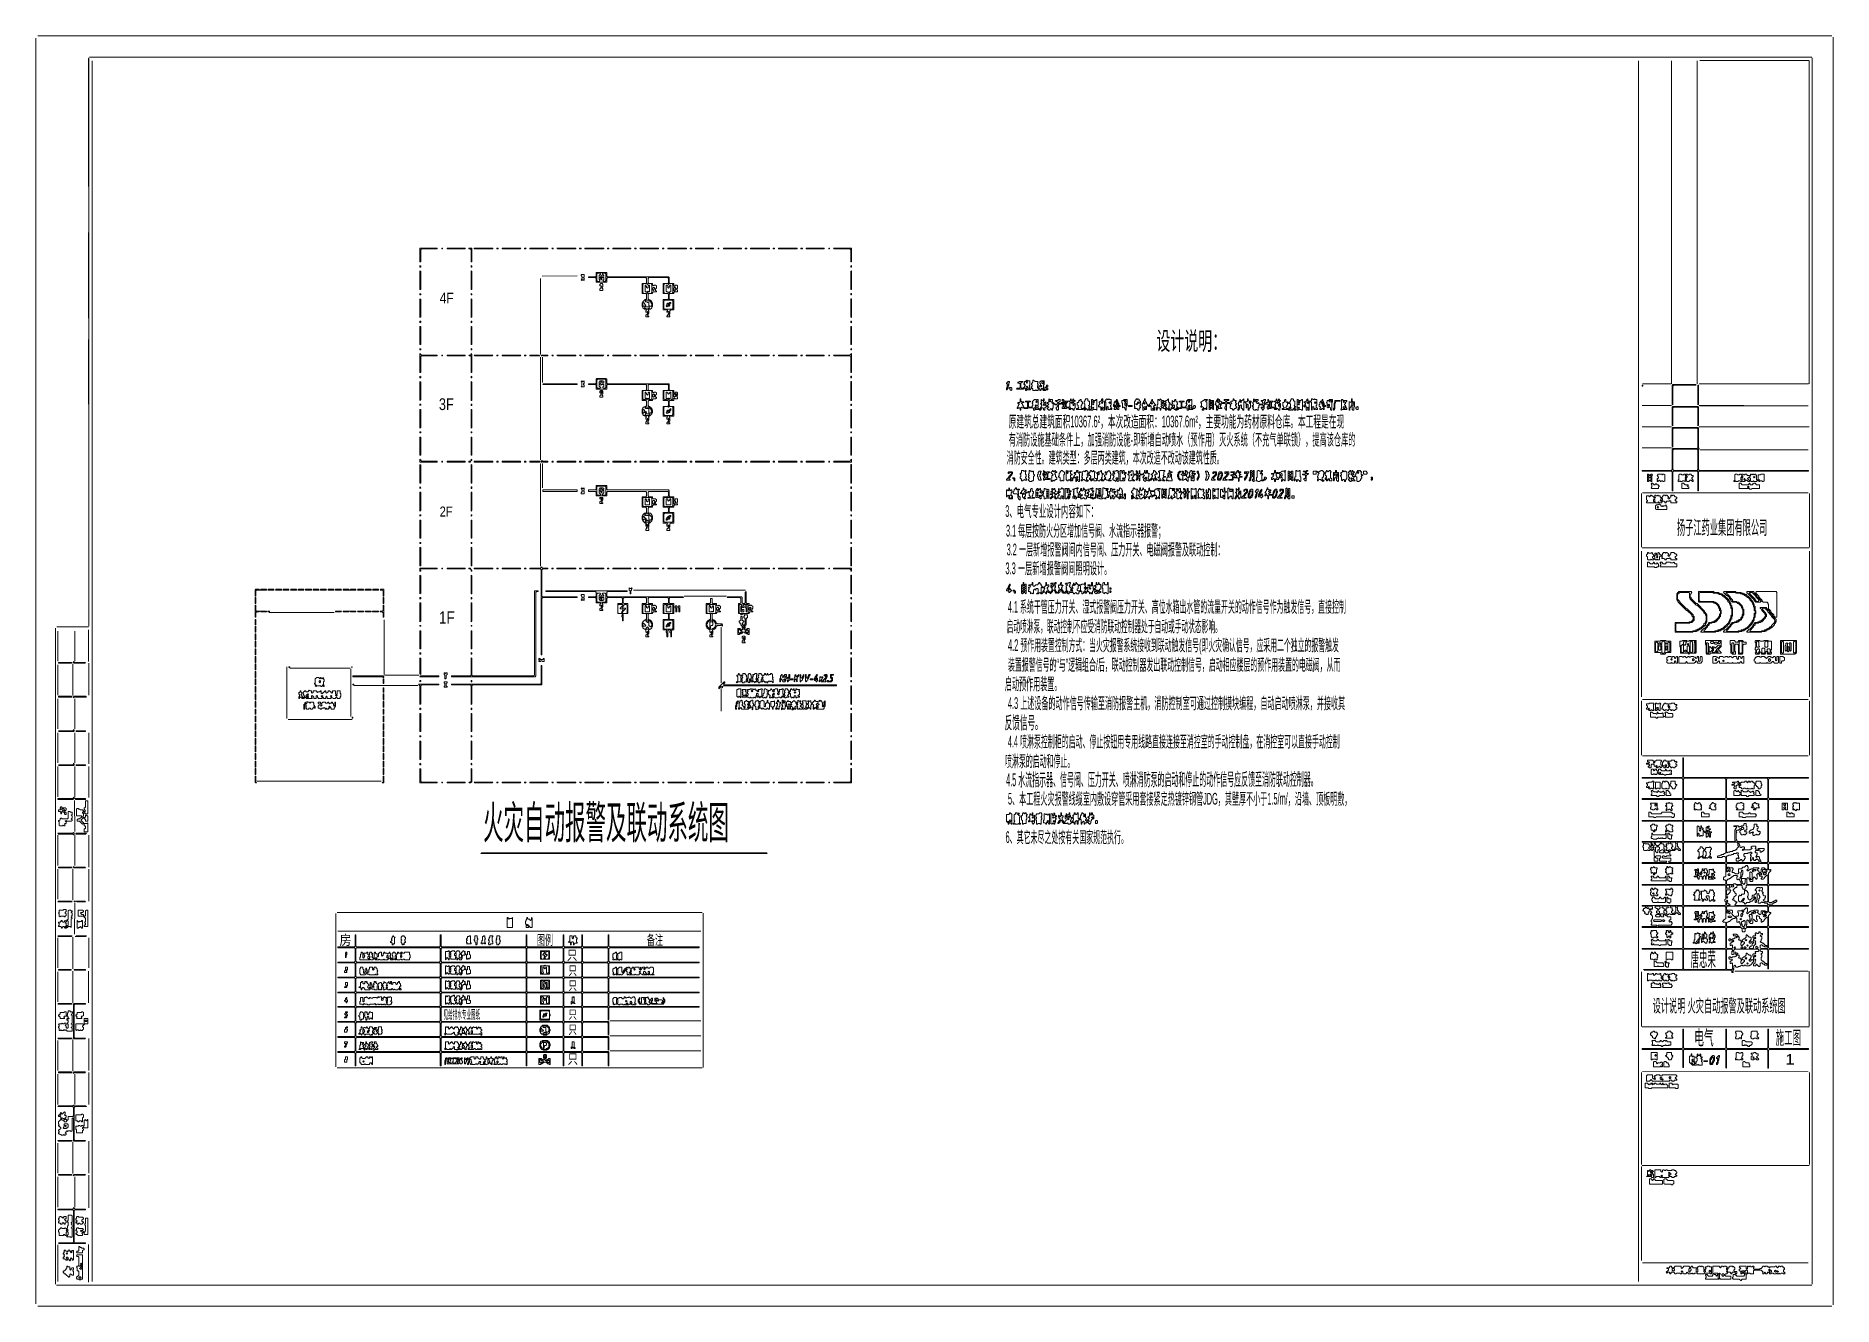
# Model space of a CAD drawing. Extents: x 67 to 2454, y 50 to 1737.
import ezdxf

# ---------------------------------------------------------------- set-up
doc = ezdxf.new("R2010")
doc.units = 0
for name, color, linetype, lineweight in [('OCR_TEXT', 6, 'Continuous', 0), ('RESIDUAL_GRAPHIC', 3, 'Continuous', 0), ('TEXT_FALLBACK_OUTLINE', 2, 'Continuous', 0), ('TRACE_CURVE', 6, 'Continuous', 0), ('TRACE_STRAIGHT', 5, 'Continuous', 0), ('TRACE_TEXT_SYMBOL', 6, 'Continuous', 0)]:
    doc.layers.add(name, color=color, linetype=linetype, lineweight=lineweight)
doc.styles.add('wqy-unicode', font='wqy-unicode.lff')

msp = doc.modelspace()

# ---------------------------------------------------------------- texts
at = {"layer": 'OCR_TEXT', "color": 6, "style": 'wqy-unicode'}
for s, height, width, p in [('4F', 14.04, 0.852285, (603.2, 1381.8)), ('设计说明：', 24.18, 0.562465, (1554.9, 1319.9)), ('3F', 15.6, 0.806732, (602.2, 1240.1)), ('原建筑总建筑面积10367.6²，本次改造面积：10367.6m²，主要功能为药材原料仓库。本工程是在现', 15.6, 0.467684, (1358.9, 1217.1)), ('有消防设施基础条件上，加强消防设施-即新增自动喷水（预作用）灭火系统（不充气单联锁），提高该仓库的', 15.6, 0.436016, (1358.9, 1193.1)), ('消防安全性。建筑类型：多层丙类建筑，本次改造不改动该建筑性质。', 15.6, 0.425907, (1356.1, 1169.1)), ('2F', 13.26, 0.83393, (603.2, 1098.7)), ('3、电气专业设计内容如下：', 15.6, 0.449766, (1354.3, 1098.1)), ('3.1 每层按防火分区增加信号阀、水流指示器报警；', 15.6, 0.425339, (1355.3, 1072.1)), ('扬子江药业集团有限公司', 18.72, 0.41635, (2246.3, 1074.8)), ('3.2 一层新增报警阀间内信号阀、压力开关、电磁阀报警及联动控制：', 15.6, 0.43123, (1356.1, 1047.1)), ('3.3 一层新增报警阀间照明设计。', 15.6, 0.437473, (1354.5, 1022.1)), ('4.1 系统干管压力开关、湿式报警阀压力开关、高位水箱出水管的流量开关的动作信号作为触发信号，直接控制', 15.6, 0.42161, (1357.9, 971.1)), ('1F', 16.38, 0.820939, (602.2, 956.3)), ('启动喷淋泵，联动控制不应受消防联动控制器处于自动或手动状态影响。', 15.6, 0.408878, (1356.1, 945.1)), ('4.2 预作用装置控制方式：当火灾报警系统接收到联动触发信号(即火灾确认信号，应采用二个独立的报警触发', 15.6, 0.417621, (1357.9, 920.1)), ('装置报警信号的“与”逻辑组合/后，联动控制器发出联动控制信号，启动相应楼层的预作用装置的电磁阀，从而', 15.6, 0.421405, (1357.9, 894.1)), ('启动预作用装置。', 16.38, 0.409438, (1353.8, 868.3)), ('4.3 上述设备的动作信号传输至消防报警主机，消防控制室可通过控制摸块编程，自动启动喷淋泵，并接收其', 15.6, 0.429503, (1357.9, 843.1)), ('反馈信号。', 17.16, 0.42024, (1353.5, 816.4)), ('4.4 喷淋泵控制柜的启动、停止按钮用专用线路直接连接至消控室的手动控制盘，在消控室可以直接手动控制', 15.6, 0.422652, (1357.9, 792.1)), ('喷淋泵的启动和停止。', 15.6, 0.421325, (1354, 766.1)), ('火灾自动报警及联动系统图', 43.68, 0.456616, (660.8, 670.8)), ('5、本工程火灾报警线缆室内敷设穿管采用套接紧定热镀锌钢管JDG，其壁厚不小于1.5/m/，沿墙、顶板明敷，', 15.6, 0.430243, (1357.9, 716.1)), ('6、其它未尽之处按有关国家规范执行。', 15.6, 0.423156, (1354.8, 665.1)), ('房', 13.3, 0.87886, (470.2, 529.7)), ('图例', 13.26, 0.583046, (732.2, 529.7)), ('备注', 13.26, 0.585115, (878.2, 529.7)), ('只', 13.3, 0.760724, (772.2, 509.7)), ('只', 12.5, 0.656719, (774.1, 489.5)), ('唐忠荣', 19.5, 0.409851, (2264.4, 500.9)), ('只', 12.5, 0.656719, (774.1, 469.5)), ('设计说明 火灾自动报警及联动系统图', 17.16, 0.452544, (2214, 440.4)), ('见给排水专业图纸', 11.7, 0.369105, (608.5, 431.4)), ('只', 11.7, 0.7005, (774.1, 431.4)), ('只', 11.7, 0.7005, (774.1, 411.4)), ('电气', 19.5, 0.469804, (2269.3, 396.9)), ('施工图', 17.94, 0.445346, (2377.4, 397.6)), ('只', 13.3, 0.760724, (773.2, 371.7)), ('1', 14, 1.202306, (2390.1, 370.8))]:
    msp.add_text(s, height=height, dxfattribs=dict(at, width=width)).set_placement(p)
at = {"layer": 'OCR_TEXT', "color": 6, "style": 'wqy-unicode', "width": 0.385032}
msp.add_text('4.5 水流指示器、信号阀、压力开关、喷淋消防泵的启动和停止的动作信号应反馈至消防联动控制器。', height=17.16, rotation=0.127, dxfattribs=at).set_placement((1355.5, 740.5))

# ---------------------------------------------------------------- linework, layer by layer
at = {"layer": 'RESIDUAL_GRAPHIC', "color": 3}
for points in [[(491, 543), (491, 528), (490, 527), (468, 527), (468, 526), (490, 526), (491, 525), (491, 508), (490, 507), (468, 507), (468, 506), (490, 506), (491, 505), (491, 488), (490, 487), (468, 487), (468, 486), (490, 486), (491, 485), (491, 468), (490, 467), (468, 467), (468, 466), (490, 466), (491, 465), (491, 449), (490, 448), (468, 448), (468, 447), (490, 447), (491, 446), (491, 429), (490, 428), (468, 428), (468, 427), (490, 427), (491, 426), (491, 409), (490, 408), (468, 408), (468, 407), (490, 407), (491, 406), (491, 389), (490, 388), (468, 388), (468, 387), (490, 387), (491, 386), (491, 369), (492, 369), (492, 386), (493, 387), (603, 387), (604, 386), (604, 369), (605, 369), (605, 386), (606, 387), (717, 387), (718, 386), (718, 369), (719, 369), (719, 386)], [(948, 487), (829, 487), (828, 488), (828, 505), (829, 506), (948, 506), (948, 507), (829, 507), (828, 508), (828, 525), (829, 526), (948, 526), (948, 527), (829, 527), (828, 528), (828, 543), (827, 543), (827, 528), (826, 527), (794, 527), (793, 528), (793, 543), (792, 543), (792, 528), (791, 527), (769, 527), (768, 528), (768, 543), (767, 543), (767, 528), (766, 527), (720, 527), (719, 528), (719, 543), (718, 543), (718, 528), (717, 527), (606, 527), (605, 528), (605, 543), (604, 543), (604, 528), (603, 527), (493, 527), (492, 528), (492, 543), (491, 543)], [(719, 386), (720, 387), (766, 387), (767, 386), (767, 369), (768, 369), (768, 386), (769, 387), (791, 387), (792, 386), (792, 369), (793, 369), (793, 386), (794, 387), (826, 387), (827, 386), (827, 369), (828, 369), (828, 387), (827, 388), (794, 388), (793, 389), (793, 406), (794, 407), (826, 407), (827, 406), (827, 390), (828, 391), (828, 407), (827, 408), (794, 408), (793, 409), (793, 426), (794, 427), (826, 427), (827, 426), (827, 410), (828, 411), (828, 427), (827, 428), (794, 428), (793, 429), (793, 446), (794, 447), (826, 447), (827, 446), (827, 430), (828, 431), (828, 446), (829, 447), (948, 447), (948, 448), (829, 448), (828, 449), (828, 465), (829, 466), (948, 466), (948, 467), (829, 467), (828, 468), (828, 485), (829, 486), (948, 486), (948, 487)]]:
    msp.add_lwpolyline(points, dxfattribs=at)
for points in [[(492, 525), (493, 526), (603, 526), (604, 525), (604, 508), (603, 507), (493, 507), (492, 508)], [(605, 525), (606, 526), (717, 526), (718, 525), (718, 508), (717, 507), (606, 507), (605, 508)], [(719, 525), (720, 526), (766, 526), (767, 525), (767, 508), (766, 507), (720, 507), (719, 508)], [(768, 525), (769, 526), (791, 526), (792, 525), (792, 508), (791, 507), (769, 507), (768, 508)], [(793, 525), (794, 526), (826, 526), (827, 525), (827, 508), (826, 507), (794, 507), (793, 508)], [(492, 505), (493, 506), (603, 506), (604, 505), (604, 488), (603, 487), (493, 487), (492, 488)], [(605, 505), (606, 506), (717, 506), (718, 505), (718, 488), (717, 487), (606, 487), (605, 488)], [(719, 505), (720, 506), (766, 506), (767, 505), (767, 488), (766, 487), (720, 487), (719, 488)], [(768, 505), (769, 506), (791, 506), (792, 505), (792, 488), (791, 487), (769, 487), (768, 488)], [(793, 505), (794, 506), (826, 506), (827, 505), (827, 488), (826, 487), (794, 487), (793, 488)], [(492, 485), (493, 486), (603, 486), (604, 485), (604, 468), (603, 467), (493, 467), (492, 468)], [(605, 485), (606, 486), (717, 486), (718, 485), (718, 468), (717, 467), (606, 467), (605, 468)], [(719, 485), (720, 486), (766, 486), (767, 485), (767, 468), (766, 467), (720, 467), (719, 468)], [(768, 485), (769, 486), (791, 486), (792, 485), (792, 468), (791, 467), (769, 467), (768, 468)], [(793, 485), (794, 486), (826, 486), (827, 485), (827, 468), (826, 467), (794, 467), (793, 468)], [(492, 465), (493, 466), (603, 466), (604, 465), (604, 449), (603, 448), (493, 448), (492, 449)], [(605, 465), (606, 466), (717, 466), (718, 465), (718, 449), (717, 448), (606, 448), (605, 449)], [(719, 465), (720, 466), (766, 466), (767, 465), (767, 449), (766, 448), (720, 448), (719, 449)], [(737, 462), (737, 451), (749, 451), (749, 462)], [(738, 460), (739, 461), (740, 461), (741, 460), (741, 459), (740, 458), (740, 455), (741, 454), (741, 453), (740, 452), (739, 452), (738, 453)], [(742, 458), (743, 459), (744, 458), (744, 457), (743, 456), (742, 457)], [(745, 460), (746, 461), (747, 461), (748, 460), (748, 453), (747, 452), (746, 452), (745, 453)], [(768, 465), (769, 466), (791, 466), (792, 465), (792, 449), (791, 448), (769, 448), (768, 449)], [(779, 461), (779, 455), (778, 454), (778, 451), (779, 452), (779, 453), (780, 454), (782, 452), (783, 452), (782, 453), (782, 461), (781, 461), (780, 460)], [(793, 465), (794, 466), (826, 466), (827, 465), (827, 449), (826, 448), (794, 448), (793, 449)], [(492, 446), (493, 447), (603, 447), (604, 446), (604, 429), (603, 428), (493, 428), (492, 429)], [(605, 446), (606, 447), (717, 447), (718, 446), (718, 429), (717, 428), (606, 428), (605, 429)], [(719, 446), (720, 447), (766, 447), (767, 446), (767, 429), (766, 428), (720, 428), (719, 429)], [(768, 446), (769, 447), (791, 447), (792, 446), (792, 429), (791, 428), (769, 428), (768, 429)], [(492, 426), (493, 427), (603, 427), (604, 426), (604, 409), (603, 408), (493, 408), (492, 409)], [(492, 406), (493, 407), (603, 407), (604, 406), (604, 389), (603, 388), (493, 388), (492, 389)], [(605, 426), (606, 427), (717, 427), (718, 426), (718, 409), (717, 408), (606, 408), (605, 409)], [(605, 406), (606, 407), (717, 407), (718, 406), (718, 389), (717, 388), (606, 388), (605, 389)], [(719, 426), (720, 427), (766, 427), (767, 426), (767, 409), (766, 408), (720, 408), (719, 409)], [(719, 406), (720, 407), (766, 407), (767, 406), (767, 389), (766, 388), (720, 388), (719, 389)], [(768, 426), (769, 427), (791, 427), (792, 426), (792, 409), (791, 408), (769, 408), (768, 409)], [(768, 406), (769, 407), (791, 407), (792, 406), (792, 389), (791, 388), (769, 388), (768, 389)]]:
    msp.add_lwpolyline(points, close=True, dxfattribs=at)
at = {"layer": 'TEXT_FALLBACK_OUTLINE', "color": 2}
for points in [[(817, 1408), (816, 1407), (816, 1405), (817, 1405), (818, 1404), (817, 1403), (817, 1402), (816, 1401), (816, 1399), (820, 1399), (820, 1401), (819, 1402), (819, 1403), (820, 1404), (820, 1407), (819, 1408)], [(909, 1383), (908, 1382), (906, 1382), (905, 1381), (905, 1379), (904, 1378), (905, 1377), (906, 1378), (908, 1378), (909, 1379), (909, 1381), (910, 1382), (910, 1383)], [(906, 1380), (907, 1381), (908, 1380), (907, 1379)], [(817, 1266), (816, 1265), (816, 1263), (817, 1263), (818, 1262), (817, 1261), (817, 1260), (816, 1259), (816, 1257), (820, 1257), (820, 1259), (819, 1260), (819, 1261), (820, 1262), (820, 1265), (819, 1266)], [(817, 1264), (818, 1265), (819, 1264), (818, 1263)], [(1358, 1278), (1356, 1276), (1356, 1275), (1357, 1275), (1358, 1274), (1357, 1273), (1357, 1270), (1356, 1269), (1356, 1267), (1357, 1267), (1357, 1268), (1358, 1269), (1358, 1272), (1359, 1273), (1359, 1276), (1360, 1277), (1360, 1278)], [(1360, 1270), (1360, 1269), (1361, 1268), (1361, 1267), (1362, 1266), (1363, 1267), (1363, 1269), (1362, 1270)], [(1382, 1277), (1383, 1278), (1384, 1277), (1383, 1276)], [(1382, 1271), (1383, 1272), (1384, 1271), (1384, 1270), (1385, 1269), (1384, 1268), (1383, 1268), (1382, 1269)], [(1401, 1272), (1402, 1273), (1403, 1272), (1402, 1271)], [(1403, 1277), (1404, 1278), (1405, 1277), (1405, 1276), (1404, 1275), (1403, 1276)], [(910, 1242), (908, 1240), (906, 1240), (905, 1239), (905, 1237), (904, 1236), (906, 1236), (907, 1237), (909, 1237), (909, 1239), (910, 1240)], [(1393, 1243), (1394, 1244), (1395, 1244), (1396, 1243), (1395, 1242), (1394, 1242)], [(1394, 1246), (1395, 1247), (1396, 1246), (1395, 1245)], [(1395, 1251), (1396, 1252), (1397, 1251), (1396, 1250)], [(1405, 1248), (1406, 1249), (1407, 1248), (1407, 1247), (1406, 1246), (1405, 1247)], [(1413, 1252), (1414, 1253), (1415, 1252), (1414, 1251)], [(1430, 1250), (1431, 1251), (1432, 1250), (1431, 1249)], [(1432, 1248), (1433, 1249), (1434, 1248), (1434, 1244), (1433, 1243), (1432, 1244)], [(1433, 1250), (1434, 1251), (1435, 1250), (1434, 1249)], [(1438, 1252), (1439, 1252), (1441, 1250), (1440, 1249), (1440, 1245), (1439, 1244), (1436, 1244), (1435, 1245), (1435, 1249)], [(1438, 1243), (1439, 1244), (1440, 1244), (1441, 1243), (1440, 1242), (1439, 1242)], [(1442, 1250), (1443, 1251), (1444, 1250), (1443, 1249)], [(1444, 1247), (1445, 1248), (1446, 1247), (1445, 1246)], [(1458, 1242), (1459, 1243), (1460, 1242), (1459, 1241)], [(1459, 1243), (1460, 1244), (1461, 1243), (1460, 1242)], [(1470, 1251), (1471, 1252), (1472, 1252), (1473, 1251), (1472, 1250), (1471, 1250)], [(1470, 1248), (1471, 1249), (1472, 1248), (1471, 1247)], [(1470, 1243), (1471, 1244), (1472, 1243), (1471, 1242)], [(1483, 1255), (1482, 1254), (1482, 1253), (1480, 1251), (1479, 1251), (1479, 1250), (1480, 1249), (1480, 1248), (1478, 1246), (1478, 1245), (1479, 1244), (1480, 1245), (1481, 1244), (1481, 1240), (1482, 1240), (1482, 1241), (1483, 1242), (1484, 1241), (1484, 1240), (1486, 1240), (1486, 1250), (1487, 1251), (1488, 1250), (1488, 1241), (1489, 1240), (1489, 1244), (1490, 1245), (1491, 1244), (1491, 1241), (1493, 1241), (1494, 1242), (1495, 1241), (1496, 1241), (1496, 1242), (1495, 1243), (1495, 1244), (1494, 1245), (1494, 1246), (1495, 1247), (1495, 1254), (1493, 1254), (1492, 1255), (1491, 1254), (1490, 1254), (1489, 1255), (1488, 1254), (1488, 1253), (1487, 1252), (1484, 1252), (1483, 1253), (1484, 1254), (1484, 1255)], [(1482, 1250), (1483, 1251), (1484, 1250), (1483, 1249)], [(1482, 1243), (1483, 1244), (1484, 1244), (1485, 1243), (1484, 1242), (1483, 1242)], [(1492, 1250), (1493, 1251), (1494, 1250), (1493, 1249)], [(1502, 1254), (1502, 1253), (1501, 1252), (1500, 1252), (1500, 1251), (1499, 1250), (1499, 1248), (1498, 1247), (1498, 1245), (1499, 1245), (1500, 1244), (1500, 1243), (1499, 1242), (1499, 1241), (1501, 1241), (1502, 1242), (1503, 1242), (1504, 1241), (1505, 1241), (1505, 1243), (1504, 1244), (1505, 1245), (1507, 1245), (1507, 1246), (1506, 1246), (1505, 1247), (1505, 1249), (1504, 1250), (1504, 1252), (1503, 1253), (1503, 1254)], [(1499, 1246), (1500, 1247), (1501, 1246), (1500, 1245)], [(1501, 1251), (1502, 1252), (1503, 1251), (1503, 1250), (1502, 1249), (1501, 1250)], [(1501, 1244), (1502, 1245), (1503, 1244), (1502, 1243)], [(1502, 1248), (1503, 1249), (1504, 1248), (1504, 1247), (1503, 1246), (1502, 1247)], [(1503, 1246), (1504, 1247), (1505, 1246), (1504, 1245)], [(1512, 1254), (1511, 1253), (1509, 1253), (1509, 1250), (1510, 1249), (1510, 1243), (1511, 1244), (1512, 1244), (1513, 1243), (1513, 1242), (1514, 1241), (1514, 1240), (1515, 1240), (1515, 1245), (1516, 1246), (1516, 1254)], [(1512, 1252), (1513, 1253), (1514, 1253), (1515, 1252), (1514, 1251), (1513, 1251)], [(1513, 1249), (1514, 1250), (1515, 1249), (1515, 1247), (1514, 1246), (1513, 1247)], [(1518, 1246), (1518, 1245), (1523, 1245), (1523, 1246)], [(1528, 1255), (1528, 1254), (1527, 1253), (1527, 1252), (1526, 1251), (1526, 1249), (1527, 1248), (1526, 1247), (1526, 1245), (1527, 1244), (1526, 1243), (1526, 1242), (1529, 1242), (1531, 1240), (1532, 1240), (1532, 1242), (1533, 1243), (1534, 1243), (1534, 1244), (1533, 1245), (1533, 1246), (1534, 1247), (1534, 1248), (1533, 1249), (1534, 1250), (1534, 1252), (1533, 1252), (1532, 1253), (1532, 1254), (1531, 1255), (1530, 1254), (1529, 1255)], [(1528, 1248), (1529, 1249), (1530, 1248), (1529, 1247)], [(1530, 1250), (1531, 1251), (1532, 1250), (1531, 1249)], [(1539, 1255), (1539, 1253), (1538, 1252), (1538, 1250), (1536, 1248), (1536, 1246), (1537, 1245), (1537, 1240), (1538, 1240), (1539, 1241), (1542, 1241), (1542, 1245), (1543, 1246), (1544, 1246), (1545, 1245), (1546, 1245), (1547, 1246), (1548, 1245), (1548, 1240), (1553, 1240), (1553, 1244), (1552, 1244), (1551, 1245), (1552, 1246), (1554, 1246), (1554, 1247), (1551, 1250), (1551, 1251), (1550, 1252), (1550, 1254), (1549, 1254), (1549, 1253), (1548, 1252), (1548, 1251), (1547, 1250), (1547, 1249), (1546, 1248), (1546, 1247), (1545, 1246), (1542, 1249), (1542, 1250), (1540, 1252), (1540, 1255)], [(1538, 1249), (1539, 1250), (1540, 1249), (1539, 1248)], [(1540, 1245), (1541, 1244), (1541, 1243), (1540, 1242), (1539, 1242), (1538, 1243)], [(1548, 1249), (1549, 1250), (1550, 1249), (1549, 1248)], [(1550, 1242), (1551, 1243), (1552, 1242), (1551, 1241)], [(1561, 1251), (1562, 1252), (1564, 1252), (1565, 1251), (1564, 1250), (1562, 1250)], [(1563, 1249), (1564, 1250), (1565, 1249), (1565, 1245), (1564, 1244), (1562, 1244), (1561, 1245), (1562, 1246), (1563, 1246), (1563, 1247), (1562, 1247), (1561, 1248), (1562, 1249)], [(1564, 1250), (1565, 1251), (1567, 1251), (1568, 1250), (1567, 1249), (1565, 1249)], [(1566, 1247), (1567, 1248), (1568, 1247), (1568, 1246), (1567, 1245), (1566, 1246)], [(1567, 1243), (1568, 1244), (1569, 1243), (1568, 1242)], [(1572, 1248), (1573, 1249), (1574, 1248), (1574, 1247), (1575, 1247), (1576, 1246), (1576, 1244), (1575, 1243), (1574, 1243), (1575, 1242), (1574, 1241), (1573, 1241), (1572, 1242), (1572, 1243), (1571, 1244), (1572, 1245)], [(1577, 1246), (1578, 1247), (1579, 1246), (1579, 1244), (1578, 1243), (1577, 1244)], [(1581, 1242), (1582, 1243), (1583, 1242), (1582, 1241)], [(1582, 1243), (1583, 1244), (1584, 1243), (1583, 1242)], [(1597, 1252), (1598, 1253), (1599, 1252), (1599, 1251), (1598, 1250), (1597, 1251)], [(1597, 1245), (1598, 1246), (1599, 1245), (1599, 1244), (1600, 1243), (1599, 1242), (1598, 1242), (1597, 1243)], [(1598, 1246), (1599, 1247), (1600, 1246), (1599, 1245)], [(1619, 1254), (1618, 1253), (1617, 1253), (1615, 1251), (1614, 1251), (1614, 1250), (1615, 1249), (1615, 1246), (1614, 1245), (1614, 1244), (1615, 1244), (1616, 1245), (1618, 1243), (1616, 1241), (1616, 1240), (1618, 1240), (1618, 1241), (1619, 1242), (1620, 1242), (1621, 1241), (1622, 1241), (1622, 1242), (1621, 1243), (1622, 1244), (1622, 1251), (1621, 1251), (1620, 1252), (1621, 1253), (1622, 1253), (1623, 1254)], [(1625, 1254), (1625, 1241), (1626, 1241), (1628, 1243), (1629, 1243), (1630, 1242), (1630, 1241), (1631, 1241), (1631, 1253), (1627, 1253), (1626, 1254)], [(1626, 1251), (1627, 1252), (1629, 1252), (1630, 1251), (1629, 1250), (1627, 1250)], [(1626, 1248), (1627, 1249), (1629, 1249), (1630, 1248), (1629, 1247), (1627, 1247)], [(1626, 1245), (1627, 1246), (1629, 1246), (1630, 1245), (1629, 1244), (1628, 1244), (1627, 1243), (1626, 1244)], [(1636, 1252), (1637, 1253), (1639, 1251), (1638, 1250), (1637, 1250), (1636, 1251)], [(1636, 1245), (1637, 1246), (1638, 1245), (1638, 1244), (1637, 1243), (1636, 1244)], [(1638, 1248), (1639, 1249), (1640, 1248), (1639, 1247)], [(1671, 1255), (1669, 1253), (1667, 1253), (1666, 1254), (1666, 1252), (1664, 1250), (1664, 1246), (1665, 1245), (1665, 1244), (1664, 1243), (1664, 1242), (1663, 1241), (1663, 1240), (1664, 1240), (1665, 1241), (1665, 1242), (1666, 1243), (1666, 1246), (1667, 1247), (1668, 1246), (1668, 1242), (1669, 1242), (1670, 1241), (1670, 1240), (1671, 1240), (1671, 1250), (1672, 1251), (1674, 1249), (1674, 1243), (1675, 1243), (1675, 1247), (1676, 1248), (1677, 1247), (1677, 1240), (1678, 1240), (1678, 1242), (1679, 1243), (1680, 1243), (1680, 1250), (1681, 1251), (1681, 1252), (1678, 1252), (1677, 1253), (1677, 1255), (1676, 1255), (1676, 1252), (1675, 1251), (1672, 1251), (1671, 1252)], [(1666, 1251), (1667, 1252), (1668, 1251), (1667, 1250)], [(1678, 1250), (1679, 1251), (1680, 1250), (1679, 1249)], [(1685, 1252), (1686, 1253), (1687, 1253), (1688, 1252), (1687, 1251), (1686, 1251)], [(1705, 1250), (1706, 1251), (1707, 1250), (1707, 1244), (1706, 1243), (1705, 1243), (1704, 1244), (1705, 1245)], [(1711, 1243), (1712, 1244), (1713, 1244), (1714, 1243), (1713, 1242), (1712, 1242)], [(1715, 1250), (1716, 1251), (1717, 1250), (1716, 1249)], [(1717, 1247), (1718, 1248), (1719, 1247), (1719, 1246), (1718, 1245), (1717, 1246)], [(1734, 1255), (1734, 1254), (1733, 1253), (1733, 1252), (1732, 1251), (1732, 1250), (1731, 1249), (1729, 1251), (1728, 1250), (1727, 1251), (1727, 1254), (1726, 1254), (1725, 1253), (1725, 1251), (1724, 1250), (1723, 1250), (1723, 1246), (1724, 1245), (1724, 1244), (1725, 1243), (1724, 1242), (1722, 1242), (1722, 1241), (1730, 1241), (1731, 1240), (1733, 1240), (1734, 1241), (1735, 1240), (1736, 1240), (1736, 1241), (1737, 1242), (1738, 1241), (1738, 1240), (1740, 1240), (1740, 1241), (1738, 1243), (1739, 1244), (1740, 1244), (1740, 1245), (1739, 1245), (1738, 1246), (1739, 1247), (1739, 1252), (1738, 1252), (1737, 1253), (1737, 1254), (1736, 1255)], [(1729, 1249), (1730, 1250), (1731, 1249), (1732, 1249), (1733, 1248), (1733, 1245), (1732, 1244), (1731, 1244), (1732, 1243), (1732, 1242), (1731, 1241), (1730, 1242), (1728, 1242), (1727, 1243), (1727, 1244), (1728, 1245), (1728, 1246), (1729, 1247)], [(1732, 1243), (1733, 1244), (1734, 1243), (1733, 1242)], [(1742, 1254), (1742, 1240), (1743, 1240), (1744, 1241), (1747, 1241), (1748, 1240), (1749, 1240), (1749, 1254), (1748, 1254), (1747, 1253), (1744, 1253), (1743, 1254)], [(1743, 1251), (1744, 1252), (1745, 1252), (1746, 1251), (1745, 1250), (1744, 1250)], [(1743, 1248), (1744, 1249), (1745, 1248), (1744, 1247)], [(1743, 1243), (1744, 1244), (1745, 1243), (1744, 1242)], [(1756, 1255), (1755, 1254), (1755, 1253), (1753, 1251), (1751, 1251), (1753, 1249), (1753, 1248), (1751, 1246), (1751, 1245), (1752, 1244), (1752, 1245), (1753, 1246), (1754, 1245), (1754, 1240), (1755, 1240), (1756, 1241), (1757, 1240), (1758, 1240), (1758, 1250), (1759, 1251), (1760, 1251), (1761, 1250), (1761, 1241), (1762, 1240), (1762, 1244), (1763, 1245), (1764, 1244), (1764, 1241), (1765, 1241), (1766, 1242), (1767, 1241), (1769, 1241), (1769, 1242), (1767, 1244), (1767, 1246), (1768, 1247), (1768, 1254), (1766, 1254), (1765, 1255), (1764, 1254), (1763, 1254), (1762, 1255), (1761, 1255), (1761, 1253), (1760, 1252), (1757, 1252), (1756, 1253)], [(1755, 1250), (1756, 1251), (1757, 1250), (1756, 1249)], [(1755, 1243), (1756, 1244), (1757, 1243), (1756, 1242)], [(1765, 1250), (1766, 1251), (1767, 1250), (1766, 1249)], [(1775, 1254), (1775, 1253), (1774, 1252), (1773, 1252), (1773, 1251), (1772, 1250), (1772, 1248), (1771, 1247), (1771, 1245), (1772, 1245), (1773, 1244), (1773, 1243), (1772, 1242), (1772, 1241), (1774, 1241), (1775, 1242), (1776, 1242), (1777, 1241), (1778, 1241), (1778, 1243), (1777, 1244), (1778, 1245), (1779, 1245), (1780, 1246), (1779, 1246), (1778, 1247), (1778, 1249), (1777, 1250), (1777, 1251), (1776, 1252), (1776, 1254)], [(1774, 1250), (1775, 1251), (1776, 1250), (1775, 1249)], [(1775, 1248), (1776, 1249), (1777, 1248), (1777, 1247), (1776, 1246), (1775, 1247)], [(1776, 1245), (1777, 1246), (1778, 1245), (1777, 1244)], [(1785, 1254), (1784, 1253), (1782, 1253), (1782, 1251), (1781, 1250), (1782, 1249), (1782, 1244), (1783, 1243), (1784, 1244), (1785, 1244), (1786, 1243), (1786, 1241), (1787, 1240), (1788, 1240), (1788, 1250), (1789, 1251), (1789, 1254)], [(1783, 1247), (1784, 1248), (1785, 1247), (1785, 1246), (1784, 1245), (1783, 1246)], [(1784, 1252), (1785, 1253), (1787, 1253), (1788, 1252), (1787, 1251), (1785, 1251)], [(1792, 1253), (1792, 1250), (1791, 1249), (1791, 1243), (1790, 1242), (1790, 1240), (1791, 1240), (1791, 1241), (1792, 1242), (1792, 1249), (1793, 1250), (1793, 1251), (1794, 1252), (1799, 1252), (1799, 1253)], [(1801, 1254), (1801, 1242), (1800, 1241), (1801, 1240), (1802, 1241), (1808, 1241), (1808, 1242), (1807, 1243), (1807, 1244), (1806, 1245), (1806, 1246), (1805, 1247), (1805, 1248), (1806, 1249), (1806, 1250), (1808, 1252), (1808, 1253), (1803, 1253), (1802, 1254)], [(1803, 1251), (1804, 1252), (1805, 1251), (1804, 1250)], [(1803, 1244), (1804, 1245), (1806, 1243), (1805, 1242), (1804, 1242), (1803, 1243)], [(1814, 1255), (1814, 1251), (1813, 1250), (1812, 1251), (1811, 1251), (1811, 1240), (1812, 1240), (1812, 1243), (1813, 1244), (1813, 1245), (1814, 1246), (1815, 1245), (1815, 1241), (1816, 1240), (1817, 1240), (1817, 1244), (1818, 1245), (1818, 1251), (1816, 1251), (1815, 1252), (1815, 1255)], [(1816, 1250), (1817, 1249), (1817, 1247), (1816, 1246), (1814, 1248)], [(1822, 1245), (1821, 1244), (1820, 1244), (1820, 1242), (1821, 1241), (1823, 1241), (1823, 1244)], [(906, 1239), (907, 1240), (908, 1239), (908, 1238), (907, 1237), (906, 1238)], [(1359, 1158), (1358, 1157), (1358, 1156), (1359, 1156), (1360, 1157), (1362, 1157), (1363, 1156), (1359, 1152), (1359, 1151), (1356, 1148), (1356, 1147), (1361, 1147), (1361, 1148), (1360, 1148), (1359, 1149), (1361, 1151), (1361, 1152), (1363, 1154), (1363, 1155), (1364, 1156), (1364, 1157), (1363, 1158)], [(1364, 1150), (1366, 1148), (1366, 1146), (1367, 1146), (1367, 1149), (1366, 1150)], [(1376, 1160), (1376, 1157), (1375, 1156), (1374, 1156), (1374, 1155), (1375, 1154), (1375, 1152), (1374, 1151), (1374, 1149), (1375, 1149), (1376, 1148), (1376, 1146), (1377, 1146), (1378, 1147), (1379, 1147), (1380, 1148), (1381, 1147), (1383, 1147), (1383, 1148), (1381, 1150), (1381, 1151), (1382, 1152), (1382, 1154), (1381, 1155), (1381, 1158), (1382, 1159), (1381, 1160), (1380, 1159), (1379, 1159), (1378, 1160)], [(1386, 1160), (1386, 1156), (1385, 1155), (1385, 1154), (1386, 1153), (1385, 1152), (1385, 1151), (1386, 1150), (1386, 1149), (1385, 1148), (1385, 1147), (1387, 1145), (1389, 1145), (1390, 1146), (1391, 1146), (1392, 1147), (1392, 1152), (1393, 1153), (1393, 1154), (1392, 1155), (1392, 1159), (1391, 1159), (1390, 1158), (1389, 1159), (1388, 1159), (1387, 1160)], [(1399, 1159), (1399, 1158), (1398, 1157), (1398, 1155), (1397, 1154), (1397, 1152), (1398, 1151), (1398, 1149), (1399, 1148), (1399, 1147), (1402, 1147), (1402, 1148), (1401, 1149), (1401, 1151), (1400, 1152), (1400, 1154), (1401, 1155), (1401, 1157), (1402, 1158), (1402, 1159)], [(1405, 1160), (1405, 1158), (1406, 1157), (1405, 1156), (1404, 1156), (1404, 1154), (1406, 1152), (1406, 1150), (1405, 1149), (1405, 1147), (1406, 1147), (1407, 1148), (1413, 1148), (1413, 1149), (1411, 1149), (1410, 1150), (1411, 1151), (1411, 1156), (1412, 1157), (1413, 1157), (1413, 1158), (1410, 1158), (1409, 1157), (1408, 1157)], [(1405, 1156), (1406, 1157), (1407, 1156), (1407, 1155), (1406, 1154), (1405, 1155)], [(1408, 1155), (1409, 1156), (1410, 1155), (1410, 1151), (1408, 1149), (1407, 1150), (1407, 1153), (1408, 1154)], [(1417, 1160), (1417, 1159), (1415, 1157), (1418, 1154), (1417, 1153), (1416, 1153), (1416, 1150), (1415, 1149), (1415, 1148), (1416, 1147), (1415, 1146), (1416, 1145), (1418, 1147), (1419, 1146), (1420, 1146), (1420, 1147), (1421, 1148), (1423, 1148), (1423, 1150), (1421, 1152), (1421, 1154), (1420, 1155), (1420, 1156), (1421, 1157), (1423, 1157), (1423, 1158), (1422, 1158), (1421, 1159), (1421, 1160), (1420, 1160), (1420, 1159), (1419, 1158), (1418, 1159), (1418, 1160)], [(1429, 1160), (1427, 1158), (1427, 1157), (1426, 1156), (1426, 1153), (1425, 1152), (1425, 1151), (1426, 1151), (1427, 1150), (1427, 1146), (1429, 1146), (1430, 1147), (1431, 1146), (1432, 1146), (1432, 1154), (1433, 1155), (1433, 1157), (1430, 1160)], [(1436, 1160), (1435, 1159), (1435, 1148), (1436, 1147), (1436, 1146), (1438, 1146), (1438, 1147), (1439, 1148), (1441, 1146), (1443, 1146), (1444, 1147), (1444, 1149), (1445, 1150), (1446, 1150), (1447, 1151), (1448, 1150), (1448, 1145), (1449, 1145), (1449, 1146), (1450, 1147), (1452, 1145), (1453, 1145), (1453, 1155), (1452, 1156), (1453, 1157), (1454, 1157), (1454, 1158), (1452, 1158), (1451, 1157), (1450, 1158), (1450, 1159), (1451, 1160), (1449, 1160), (1449, 1158), (1448, 1157), (1446, 1157), (1446, 1156), (1447, 1156), (1448, 1155), (1446, 1153), (1446, 1152), (1445, 1151), (1445, 1150), (1444, 1149), (1443, 1150), (1442, 1150), (1441, 1151), (1441, 1153), (1442, 1154), (1443, 1154), (1443, 1155), (1442, 1155), (1441, 1156), (1441, 1158), (1442, 1159), (1443, 1159), (1442, 1160), (1441, 1159), (1437, 1159)], [(1436, 1157), (1437, 1158), (1438, 1157), (1437, 1156)], [(1441, 1149), (1442, 1150), (1443, 1149), (1443, 1148), (1442, 1147), (1441, 1148)], [(1449, 1151), (1450, 1152), (1451, 1151), (1450, 1150)], [(1449, 1148), (1450, 1149), (1451, 1148), (1450, 1147)], [(1463, 1155), (1464, 1156), (1465, 1156), (1466, 1155), (1464, 1153), (1463, 1154)], [(1467, 1148), (1468, 1149), (1469, 1148), (1468, 1147)], [(1477, 1156), (1478, 1157), (1479, 1156), (1479, 1155), (1478, 1154), (1477, 1155)], [(1502, 1160), (1501, 1159), (1497, 1159), (1498, 1158), (1498, 1157), (1497, 1156), (1497, 1153), (1498, 1153), (1499, 1152), (1498, 1151), (1498, 1150), (1497, 1149), (1497, 1148), (1498, 1147), (1499, 1147), (1501, 1145), (1501, 1146), (1502, 1147), (1504, 1145), (1505, 1146), (1505, 1156), (1504, 1157), (1505, 1158), (1505, 1159), (1504, 1159), (1503, 1160)], [(1497, 1156), (1498, 1157), (1499, 1157), (1500, 1156), (1499, 1155), (1498, 1155)], [(1501, 1149), (1502, 1150), (1503, 1150), (1504, 1149), (1503, 1148), (1502, 1148)], [(1507, 1160), (1507, 1146), (1509, 1146), (1510, 1147), (1511, 1146), (1512, 1146), (1513, 1147), (1513, 1150), (1514, 1151), (1514, 1154), (1513, 1154), (1512, 1155), (1513, 1156), (1515, 1156), (1515, 1157), (1513, 1157), (1512, 1158), (1512, 1160), (1511, 1160), (1510, 1159), (1509, 1159), (1508, 1160)], [(1509, 1157), (1510, 1158), (1511, 1157), (1510, 1156)], [(1510, 1149), (1511, 1150), (1512, 1149), (1511, 1148)], [(1521, 1154), (1522, 1155), (1523, 1154), (1522, 1153)], [(1530, 1153), (1531, 1154), (1532, 1153), (1532, 1152), (1531, 1151), (1530, 1152)], [(1540, 1150), (1541, 1151), (1542, 1150), (1542, 1149), (1541, 1148), (1540, 1149)], [(1560, 1160), (1559, 1159), (1558, 1159), (1558, 1158), (1559, 1157), (1559, 1152), (1558, 1151), (1557, 1151), (1558, 1150), (1559, 1150), (1560, 1149), (1560, 1148), (1559, 1147), (1558, 1147), (1558, 1146), (1560, 1146), (1561, 1147), (1563, 1147), (1564, 1146), (1566, 1146), (1563, 1149), (1565, 1151), (1567, 1151), (1567, 1152), (1565, 1152), (1564, 1153), (1565, 1154), (1565, 1158), (1566, 1159), (1566, 1160)], [(1572, 1160), (1572, 1157), (1571, 1156), (1570, 1156), (1570, 1151), (1569, 1150), (1569, 1148), (1568, 1147), (1568, 1146), (1569, 1146), (1570, 1147), (1571, 1146), (1576, 1146), (1576, 1148), (1575, 1149), (1575, 1155), (1574, 1155), (1573, 1156), (1574, 1157), (1576, 1157), (1576, 1158), (1574, 1158), (1573, 1159), (1573, 1160)], [(1571, 1153), (1572, 1154), (1573, 1154), (1574, 1153), (1574, 1152), (1573, 1151), (1572, 1151), (1571, 1152)], [(1586, 1159), (1584, 1157), (1584, 1155), (1583, 1154), (1583, 1152), (1584, 1151), (1584, 1149), (1586, 1147), (1587, 1147), (1587, 1148), (1585, 1150), (1585, 1152), (1584, 1153), (1585, 1154), (1585, 1156), (1587, 1158), (1587, 1159)], [(1591, 1154), (1592, 1155), (1593, 1155), (1594, 1154), (1593, 1153), (1592, 1153)], [(1602, 1156), (1603, 1157), (1604, 1156), (1603, 1155)], [(1602, 1153), (1603, 1154), (1604, 1153), (1604, 1150), (1603, 1149), (1602, 1150)], [(1609, 1159), (1609, 1157), (1611, 1155), (1611, 1152), (1610, 1151), (1610, 1150), (1609, 1149), (1609, 1147), (1610, 1147), (1610, 1148), (1611, 1149), (1611, 1150), (1612, 1151), (1612, 1155), (1611, 1156), (1611, 1158), (1610, 1159)], [(1620, 1159), (1620, 1158), (1621, 1157), (1621, 1155), (1622, 1154), (1622, 1152), (1621, 1151), (1621, 1149), (1620, 1148), (1620, 1147), (1623, 1147), (1623, 1148), (1624, 1149), (1624, 1151), (1625, 1152), (1625, 1154), (1624, 1155), (1624, 1157), (1623, 1158), (1623, 1159)], [(1631, 1158), (1630, 1157), (1630, 1156), (1631, 1156), (1632, 1157), (1633, 1157), (1634, 1156), (1634, 1155), (1629, 1150), (1629, 1149), (1628, 1148), (1628, 1147), (1633, 1147), (1633, 1148), (1632, 1148), (1631, 1149), (1631, 1150), (1635, 1154), (1635, 1158)], [(1639, 1158), (1638, 1157), (1638, 1156), (1637, 1155), (1637, 1152), (1636, 1151), (1636, 1148), (1637, 1147), (1640, 1147), (1640, 1148), (1642, 1150), (1642, 1152), (1643, 1153), (1643, 1156), (1642, 1157), (1642, 1158)], [(1641, 1157), (1642, 1156), (1642, 1154), (1641, 1153), (1641, 1151), (1638, 1148), (1637, 1149), (1637, 1151), (1638, 1152), (1638, 1154)], [(1646, 1158), (1646, 1156), (1647, 1156), (1648, 1157), (1649, 1157), (1650, 1156), (1648, 1154), (1648, 1153), (1644, 1149), (1644, 1148), (1643, 1147), (1649, 1147), (1649, 1148), (1647, 1148), (1646, 1149), (1650, 1153), (1650, 1154), (1651, 1155), (1651, 1158)], [(1663, 1160), (1662, 1159), (1662, 1158), (1661, 1157), (1661, 1156), (1660, 1155), (1659, 1156), (1659, 1158), (1654, 1158), (1654, 1157), (1657, 1157), (1658, 1156), (1656, 1154), (1654, 1154), (1654, 1153), (1655, 1153), (1656, 1152), (1656, 1149), (1655, 1148), (1651, 1148), (1651, 1147), (1656, 1147), (1657, 1148), (1657, 1150), (1658, 1151), (1659, 1150), (1663, 1150), (1664, 1149), (1664, 1145), (1665, 1146), (1665, 1150), (1666, 1151), (1669, 1151), (1669, 1152), (1666, 1152), (1665, 1153), (1666, 1154), (1667, 1154), (1667, 1155), (1666, 1155), (1665, 1156), (1666, 1157), (1667, 1157), (1667, 1158), (1665, 1158), (1664, 1159), (1664, 1160)], [(1658, 1154), (1659, 1155), (1660, 1154), (1660, 1153), (1661, 1153), (1662, 1152), (1661, 1151), (1659, 1151), (1658, 1152)], [(1663, 1158), (1664, 1159), (1665, 1158), (1664, 1157)], [(1672, 1158), (1672, 1156), (1673, 1156), (1674, 1157), (1675, 1156), (1675, 1154), (1674, 1153), (1674, 1152), (1673, 1151), (1673, 1150), (1672, 1149), (1672, 1147), (1673, 1147), (1673, 1148), (1674, 1149), (1674, 1150), (1675, 1151), (1675, 1152), (1676, 1153), (1676, 1155), (1677, 1156), (1677, 1157), (1678, 1158)], [(1680, 1160), (1680, 1151), (1679, 1150), (1679, 1148), (1678, 1147), (1678, 1146), (1679, 1146), (1680, 1147), (1680, 1149), (1681, 1150), (1681, 1151), (1682, 1152), (1683, 1152), (1684, 1151), (1684, 1149), (1683, 1148), (1682, 1148), (1682, 1147), (1684, 1145), (1685, 1145), (1685, 1160), (1684, 1160), (1683, 1159), (1682, 1159), (1681, 1160)], [(1681, 1157), (1682, 1158), (1683, 1158), (1684, 1157), (1683, 1156), (1682, 1156)], [(1681, 1154), (1682, 1155), (1683, 1155), (1684, 1154), (1683, 1153), (1682, 1153)], [(1690, 1160), (1689, 1159), (1689, 1151), (1688, 1150), (1688, 1147), (1687, 1146), (1689, 1146), (1690, 1145), (1692, 1145), (1694, 1147), (1695, 1146), (1697, 1146), (1698, 1147), (1699, 1147), (1701, 1149), (1701, 1150), (1700, 1151), (1699, 1151), (1698, 1150), (1699, 1149), (1697, 1147), (1696, 1147), (1695, 1148), (1695, 1153), (1696, 1154), (1696, 1156), (1695, 1156), (1694, 1157), (1696, 1159), (1696, 1160), (1695, 1160), (1694, 1159), (1692, 1159), (1691, 1160)], [(1693, 1156), (1694, 1157), (1695, 1156), (1694, 1155)], [(1712, 1160), (1712, 1157), (1711, 1156), (1708, 1156), (1708, 1155), (1710, 1155), (1711, 1154), (1710, 1153), (1710, 1152), (1708, 1150), (1708, 1148), (1709, 1148), (1710, 1149), (1711, 1149), (1712, 1148), (1712, 1145), (1713, 1145), (1713, 1148), (1714, 1149), (1715, 1148), (1717, 1148), (1717, 1149), (1718, 1150), (1720, 1150), (1721, 1151), (1722, 1150), (1722, 1148), (1721, 1147), (1721, 1145), (1724, 1148), (1725, 1147), (1725, 1146), (1726, 1146), (1726, 1157), (1725, 1158), (1726, 1159), (1727, 1159), (1726, 1160), (1725, 1159), (1722, 1159), (1720, 1157), (1718, 1157), (1717, 1156), (1716, 1157), (1715, 1157), (1714, 1156), (1713, 1157), (1713, 1160)], [(1714, 1155), (1715, 1156), (1718, 1156), (1719, 1155), (1719, 1152), (1718, 1151), (1718, 1150), (1717, 1149), (1715, 1151), (1715, 1152), (1714, 1153)], [(1720, 1155), (1721, 1156), (1722, 1155), (1722, 1153), (1721, 1152), (1720, 1153)], [(1730, 1159), (1730, 1146), (1732, 1148), (1734, 1148), (1735, 1147), (1735, 1146), (1736, 1147), (1736, 1159), (1735, 1159), (1734, 1158), (1732, 1158), (1731, 1159)], [(1731, 1156), (1732, 1157), (1734, 1157), (1735, 1156), (1734, 1155), (1732, 1155)], [(1731, 1153), (1732, 1154), (1733, 1154), (1734, 1153), (1733, 1152), (1732, 1152)], [(1733, 1151), (1734, 1152), (1735, 1151), (1735, 1150), (1734, 1149), (1732, 1149), (1731, 1150), (1732, 1151)], [(1740, 1160), (1740, 1152), (1739, 1151), (1739, 1149), (1738, 1148), (1738, 1146), (1739, 1146), (1739, 1147), (1740, 1148), (1741, 1147), (1741, 1145), (1742, 1145), (1742, 1147), (1743, 1148), (1745, 1146), (1745, 1145), (1746, 1145), (1747, 1146), (1747, 1151), (1746, 1152), (1746, 1160), (1745, 1160), (1744, 1159), (1742, 1159), (1741, 1160)], [(1755, 1160), (1754, 1159), (1750, 1159), (1751, 1158), (1752, 1158), (1753, 1157), (1753, 1156), (1752, 1155), (1749, 1155), (1749, 1154), (1752, 1154), (1753, 1153), (1753, 1150), (1752, 1149), (1751, 1149), (1751, 1148), (1752, 1147), (1752, 1146), (1754, 1146), (1754, 1153), (1756, 1155), (1757, 1155), (1757, 1156), (1755, 1156), (1754, 1157), (1754, 1158), (1755, 1159), (1756, 1159), (1756, 1160)], [(1780, 1148), (1781, 1149), (1782, 1148), (1781, 1147)], [(1793, 1160), (1793, 1157), (1792, 1156), (1791, 1157), (1790, 1157), (1790, 1146), (1791, 1146), (1791, 1148), (1792, 1149), (1792, 1150), (1793, 1151), (1794, 1151), (1795, 1150), (1794, 1149), (1794, 1147), (1796, 1145), (1797, 1146), (1797, 1157), (1796, 1157), (1795, 1156), (1794, 1157), (1794, 1160)], [(1791, 1154), (1792, 1155), (1793, 1154), (1792, 1153)], [(1794, 1154), (1795, 1155), (1796, 1154), (1796, 1153), (1795, 1152), (1794, 1153)], [(1802, 1160), (1802, 1158), (1801, 1157), (1800, 1157), (1800, 1156), (1801, 1155), (1801, 1154), (1800, 1153), (1799, 1153), (1801, 1151), (1801, 1147), (1802, 1146), (1802, 1147), (1803, 1148), (1804, 1148), (1805, 1147), (1805, 1145), (1806, 1145), (1806, 1147), (1808, 1149), (1808, 1158), (1807, 1158), (1806, 1159), (1805, 1159), (1804, 1158), (1803, 1159), (1803, 1160)], [(1813, 1155), (1814, 1156), (1815, 1155), (1814, 1154)], [(1813, 1149), (1814, 1150), (1815, 1149), (1814, 1148)], [(1822, 1157), (1823, 1158), (1824, 1157), (1823, 1156)], [(1830, 1159), (1830, 1156), (1831, 1155), (1834, 1155), (1835, 1156), (1835, 1157), (1834, 1158), (1834, 1159)], [(1840, 1151), (1840, 1150), (1841, 1149), (1840, 1148), (1840, 1147), (1841, 1147), (1842, 1148), (1842, 1151)], [(2207, 1155), (2207, 1145), (2208, 1145), (2209, 1146), (2211, 1146), (2212, 1145), (2213, 1145), (2213, 1153), (2214, 1154), (2213, 1155), (2212, 1155), (2211, 1154), (2209, 1154), (2208, 1155)], [(2208, 1152), (2209, 1153), (2211, 1153), (2212, 1152), (2211, 1151), (2209, 1151)], [(2208, 1149), (2209, 1150), (2211, 1150), (2212, 1149), (2212, 1148), (2211, 1147), (2209, 1147), (2208, 1148)], [(2221, 1155), (2221, 1154), (2220, 1153), (2222, 1151), (2222, 1150), (2221, 1149), (2220, 1149), (2220, 1148), (2221, 1147), (2220, 1146), (2220, 1145), (2221, 1145), (2223, 1147), (2224, 1146), (2224, 1145), (2225, 1145), (2226, 1146), (2227, 1146), (2228, 1145), (2229, 1145), (2230, 1146), (2230, 1154), (2229, 1155), (2228, 1155), (2227, 1154), (2226, 1155)], [(2250, 1155), (2249, 1154), (2249, 1148), (2248, 1147), (2248, 1145), (2249, 1145), (2250, 1146), (2251, 1145), (2253, 1145), (2254, 1146), (2256, 1146), (2257, 1145), (2258, 1146), (2259, 1146), (2260, 1145), (2262, 1145), (2264, 1147), (2265, 1147), (2267, 1145), (2268, 1145), (2268, 1147), (2266, 1149), (2266, 1150), (2268, 1152), (2268, 1153), (2266, 1153), (2265, 1154), (2265, 1155), (2263, 1155), (2262, 1154), (2261, 1154), (2260, 1155), (2259, 1155), (2258, 1154), (2257, 1155), (2256, 1155), (2255, 1154), (2253, 1154), (2252, 1155)], [(2257, 1153), (2258, 1154), (2259, 1153), (2258, 1152)], [(2257, 1150), (2258, 1151), (2259, 1150), (2258, 1149)], [(2257, 1148), (2258, 1149), (2259, 1148), (2258, 1147)], [(2258, 1152), (2259, 1153), (2260, 1152), (2260, 1151), (2259, 1150), (2258, 1151)], [(2331, 1150), (2332, 1151), (2333, 1150), (2333, 1148), (2332, 1147), (2331, 1148)], [(2332, 1152), (2333, 1153), (2334, 1152), (2334, 1151), (2333, 1150), (2332, 1151)], [(2335, 1148), (2336, 1149), (2337, 1148), (2336, 1147)], [(2342, 1151), (2344, 1149), (2344, 1147), (2343, 1146), (2340, 1149)], [(2348, 1151), (2349, 1152), (2350, 1151), (2349, 1150)], [(2354, 1147), (2355, 1148), (2356, 1147), (2355, 1146)], [(816, 1124), (816, 1122), (817, 1122), (818, 1121), (818, 1120), (816, 1118), (816, 1116), (820, 1116), (820, 1117), (819, 1117), (818, 1118), (819, 1119), (819, 1120), (820, 1121), (820, 1124)], [(817, 1122), (818, 1123), (819, 1122), (818, 1121)], [(876, 1122), (876, 1114), (882, 1114), (882, 1122), (881, 1122), (880, 1121), (880, 1119), (879, 1118), (878, 1119), (878, 1121), (877, 1122)], [(1359, 1137), (1359, 1134), (1358, 1133), (1357, 1134), (1356, 1134), (1356, 1125), (1357, 1125), (1357, 1126), (1358, 1127), (1359, 1126), (1359, 1123), (1360, 1122), (1364, 1122), (1364, 1126), (1363, 1126), (1362, 1127), (1362, 1130), (1363, 1131), (1363, 1134), (1362, 1134), (1361, 1133), (1360, 1134), (1360, 1136)], [(1360, 1126), (1361, 1127), (1362, 1127), (1363, 1126), (1363, 1124), (1362, 1123), (1361, 1123), (1360, 1124)], [(1368, 1137), (1368, 1136), (1366, 1134), (1366, 1133), (1365, 1132), (1365, 1130), (1366, 1129), (1370, 1129), (1371, 1128), (1371, 1124), (1372, 1123), (1372, 1122), (1373, 1121), (1374, 1121), (1374, 1125), (1373, 1125), (1372, 1126), (1372, 1130), (1371, 1131), (1372, 1132), (1371, 1133), (1372, 1134), (1373, 1134), (1373, 1135), (1371, 1135), (1370, 1134), (1369, 1135), (1369, 1137)], [(1379, 1137), (1378, 1136), (1378, 1134), (1377, 1133), (1376, 1133), (1376, 1131), (1375, 1130), (1374, 1130), (1375, 1129), (1376, 1130), (1377, 1129), (1377, 1125), (1380, 1122), (1381, 1122), (1381, 1123), (1380, 1124), (1380, 1125), (1381, 1126), (1381, 1129), (1382, 1130), (1383, 1130), (1384, 1131), (1385, 1131), (1386, 1130), (1386, 1127), (1388, 1125), (1387, 1124), (1385, 1124), (1384, 1123), (1393, 1123), (1393, 1124), (1391, 1124), (1390, 1125), (1390, 1126), (1391, 1127), (1391, 1129), (1392, 1130), (1392, 1132), (1391, 1132), (1390, 1133), (1390, 1136), (1389, 1136), (1388, 1135), (1388, 1132), (1387, 1131), (1386, 1132), (1385, 1132), (1384, 1131), (1381, 1131), (1380, 1132), (1381, 1133), (1382, 1133), (1382, 1134), (1380, 1134), (1379, 1135)], [(1378, 1129), (1379, 1130), (1380, 1129), (1379, 1128)], [(1397, 1136), (1396, 1135), (1396, 1134), (1395, 1133), (1395, 1124), (1396, 1124), (1397, 1125), (1398, 1124), (1399, 1124), (1401, 1122), (1402, 1122), (1402, 1126), (1403, 1127), (1404, 1126), (1405, 1126), (1406, 1125), (1406, 1122), (1407, 1122), (1408, 1123), (1409, 1123), (1410, 1124), (1411, 1123), (1412, 1123), (1412, 1134), (1411, 1135), (1410, 1134), (1409, 1135), (1408, 1135), (1407, 1136), (1406, 1136), (1406, 1133), (1405, 1132), (1404, 1132), (1403, 1133), (1402, 1133), (1401, 1134), (1401, 1136), (1400, 1136), (1400, 1135), (1399, 1134), (1398, 1135), (1398, 1136)], [(1396, 1130), (1397, 1131), (1398, 1130), (1397, 1129)], [(1396, 1127), (1397, 1128), (1398, 1127), (1397, 1126)], [(1397, 1134), (1398, 1135), (1399, 1134), (1398, 1133)], [(1399, 1126), (1400, 1127), (1401, 1126), (1400, 1125)], [(1400, 1131), (1401, 1132), (1402, 1131), (1401, 1130)], [(1403, 1130), (1404, 1131), (1405, 1130), (1405, 1129), (1404, 1128), (1403, 1129)], [(1409, 1132), (1410, 1133), (1411, 1132), (1410, 1131)], [(1409, 1129), (1410, 1130), (1411, 1129), (1410, 1128)], [(1409, 1126), (1410, 1127), (1411, 1126), (1410, 1125)], [(1429, 1137), (1429, 1136), (1428, 1135), (1426, 1135), (1425, 1136), (1425, 1134), (1426, 1133), (1425, 1132), (1424, 1132), (1424, 1130), (1423, 1129), (1420, 1129), (1419, 1130), (1421, 1132), (1422, 1132), (1420, 1134), (1420, 1136), (1419, 1136), (1419, 1135), (1418, 1134), (1417, 1135), (1417, 1136), (1416, 1136), (1416, 1134), (1417, 1133), (1416, 1132), (1415, 1132), (1415, 1131), (1417, 1131), (1418, 1130), (1417, 1129), (1415, 1129), (1414, 1128), (1416, 1128), (1417, 1127), (1417, 1126), (1414, 1123), (1414, 1122), (1415, 1122), (1418, 1125), (1419, 1125), (1420, 1124), (1420, 1123), (1421, 1122), (1423, 1122), (1423, 1123), (1424, 1124), (1425, 1123), (1426, 1123), (1427, 1122), (1428, 1122), (1428, 1125), (1429, 1126), (1430, 1126), (1431, 1125), (1430, 1124), (1430, 1123), (1431, 1122), (1432, 1122), (1432, 1136), (1431, 1135), (1430, 1136), (1430, 1137)], [(1424, 1130), (1426, 1128), (1426, 1127), (1425, 1126), (1424, 1126), (1424, 1124), (1423, 1123), (1422, 1123), (1421, 1124), (1421, 1125), (1420, 1126), (1420, 1127), (1421, 1128), (1422, 1128)], [(1425, 1132), (1426, 1133), (1427, 1132), (1427, 1131), (1426, 1130), (1425, 1131)], [(1434, 1136), (1434, 1122), (1436, 1122), (1436, 1123), (1437, 1124), (1438, 1123), (1438, 1122), (1439, 1122), (1439, 1123), (1440, 1124), (1440, 1127), (1441, 1128), (1441, 1130), (1440, 1130), (1439, 1131), (1440, 1132), (1442, 1132), (1442, 1133), (1440, 1133), (1439, 1134), (1439, 1136), (1438, 1136), (1437, 1135), (1436, 1136)], [(1436, 1134), (1437, 1135), (1438, 1134), (1437, 1133)], [(1436, 1131), (1437, 1132), (1438, 1131), (1437, 1130)], [(1437, 1125), (1438, 1126), (1439, 1125), (1438, 1124)], [(1438, 1128), (1439, 1129), (1440, 1128), (1439, 1127)], [(1446, 1125), (1447, 1126), (1448, 1125), (1447, 1124)], [(1451, 1127), (1452, 1128), (1453, 1127), (1454, 1127), (1455, 1126), (1454, 1125), (1452, 1125), (1451, 1126)], [(1455, 1127), (1456, 1128), (1457, 1127), (1456, 1126)], [(1467, 1128), (1468, 1129), (1469, 1129), (1470, 1128), (1469, 1127), (1468, 1127)], [(1478, 1133), (1479, 1134), (1480, 1133), (1479, 1132)], [(1478, 1130), (1479, 1131), (1480, 1130), (1479, 1129)], [(1478, 1127), (1479, 1128), (1480, 1127), (1480, 1126), (1479, 1125), (1478, 1126)], [(1488, 1134), (1489, 1135), (1490, 1134), (1489, 1133)], [(1496, 1126), (1497, 1127), (1498, 1126), (1497, 1125)], [(1506, 1128), (1507, 1129), (1508, 1128), (1507, 1127)], [(1506, 1125), (1507, 1126), (1508, 1125), (1507, 1124)], [(1525, 1137), (1524, 1136), (1524, 1134), (1522, 1132), (1522, 1130), (1523, 1130), (1524, 1129), (1524, 1128), (1522, 1126), (1522, 1125), (1523, 1124), (1522, 1123), (1522, 1122), (1523, 1122), (1524, 1123), (1525, 1123), (1526, 1124), (1528, 1122), (1531, 1122), (1531, 1123), (1530, 1123), (1528, 1125), (1528, 1126), (1529, 1127), (1529, 1133), (1530, 1134), (1530, 1135), (1527, 1135)], [(1523, 1125), (1524, 1126), (1525, 1125), (1524, 1124)], [(1534, 1128), (1535, 1129), (1536, 1128), (1535, 1127)], [(1539, 1132), (1540, 1133), (1542, 1131), (1543, 1131), (1544, 1130), (1543, 1129), (1543, 1128), (1542, 1127), (1542, 1126), (1540, 1124), (1538, 1126), (1539, 1127), (1539, 1128), (1540, 1129), (1539, 1130)], [(1547, 1131), (1548, 1132), (1552, 1132), (1553, 1131), (1553, 1128), (1552, 1127), (1551, 1127), (1550, 1126), (1548, 1128), (1548, 1129), (1547, 1130)], [(1563, 1136), (1562, 1135), (1562, 1123), (1563, 1123), (1564, 1124), (1566, 1124), (1567, 1123), (1568, 1123), (1568, 1134), (1569, 1135), (1565, 1135), (1564, 1134), (1563, 1135)], [(1563, 1127), (1564, 1128), (1566, 1128), (1567, 1127), (1565, 1125), (1564, 1125), (1563, 1126)], [(1564, 1133), (1565, 1134), (1566, 1134), (1567, 1133), (1566, 1132), (1565, 1132)], [(1564, 1130), (1565, 1131), (1566, 1131), (1567, 1130), (1566, 1129), (1565, 1129)], [(1574, 1125), (1575, 1126), (1576, 1125), (1575, 1124)], [(1576, 1134), (1577, 1135), (1578, 1134), (1577, 1133)], [(1585, 1131), (1586, 1132), (1587, 1131), (1586, 1130)], [(1601, 1136), (1601, 1122), (1602, 1122), (1603, 1123), (1605, 1123), (1606, 1124), (1607, 1123), (1607, 1122), (1608, 1122), (1608, 1136), (1607, 1136), (1606, 1135), (1603, 1135), (1602, 1136)], [(1602, 1125), (1603, 1126), (1604, 1125), (1603, 1124)], [(1605, 1126), (1606, 1127), (1607, 1126), (1606, 1125)], [(1612, 1136), (1612, 1135), (1611, 1134), (1611, 1133), (1610, 1132), (1610, 1130), (1611, 1129), (1611, 1128), (1610, 1127), (1611, 1126), (1611, 1125), (1610, 1124), (1610, 1123), (1611, 1123), (1612, 1124), (1613, 1123), (1614, 1123), (1615, 1124), (1616, 1124), (1618, 1122), (1619, 1122), (1619, 1126), (1618, 1126), (1617, 1127), (1617, 1128), (1619, 1130), (1617, 1132), (1617, 1133), (1618, 1134), (1618, 1135), (1616, 1135), (1615, 1134), (1614, 1134), (1613, 1135), (1613, 1136)], [(1624, 1136), (1624, 1131), (1623, 1130), (1622, 1131), (1622, 1134), (1621, 1134), (1621, 1122), (1622, 1122), (1623, 1123), (1625, 1123), (1626, 1122), (1627, 1122), (1627, 1134), (1626, 1134), (1625, 1135), (1625, 1136)], [(1622, 1128), (1623, 1129), (1624, 1128), (1624, 1125), (1623, 1124), (1622, 1125)], [(1630, 1136), (1630, 1122), (1631, 1122), (1632, 1123), (1634, 1123), (1635, 1124), (1637, 1122), (1637, 1134), (1638, 1135), (1637, 1136), (1636, 1135), (1632, 1135), (1631, 1136)], [(1631, 1133), (1632, 1134), (1633, 1133), (1632, 1132)], [(1631, 1126), (1632, 1127), (1633, 1126), (1633, 1125), (1632, 1124), (1631, 1125)], [(1645, 1137), (1645, 1132), (1644, 1131), (1643, 1132), (1643, 1134), (1642, 1135), (1641, 1134), (1640, 1135), (1640, 1124), (1641, 1125), (1642, 1124), (1643, 1124), (1645, 1122), (1646, 1122), (1646, 1130), (1647, 1131), (1648, 1131), (1648, 1132), (1647, 1132), (1646, 1133), (1646, 1137)], [(1643, 1126), (1644, 1127), (1645, 1126), (1644, 1125)], [(1651, 1137), (1650, 1136), (1650, 1122), (1651, 1122), (1651, 1124), (1652, 1125), (1653, 1125), (1654, 1126), (1655, 1125), (1655, 1123), (1656, 1122), (1657, 1122), (1657, 1135), (1652, 1135), (1651, 1136)], [(1652, 1133), (1653, 1134), (1655, 1134), (1656, 1133), (1655, 1132), (1653, 1132)], [(1664, 1137), (1664, 1135), (1663, 1134), (1661, 1136), (1661, 1134), (1662, 1133), (1662, 1132), (1661, 1131), (1660, 1131), (1660, 1130), (1661, 1130), (1662, 1129), (1662, 1128), (1661, 1127), (1661, 1126), (1660, 1125), (1660, 1124), (1659, 1123), (1659, 1122), (1660, 1122), (1661, 1123), (1661, 1124), (1662, 1125), (1663, 1125), (1664, 1124), (1664, 1123), (1665, 1122), (1666, 1122), (1666, 1124), (1667, 1125), (1668, 1124), (1668, 1123), (1674, 1123), (1674, 1124), (1672, 1124), (1671, 1125), (1673, 1127), (1673, 1128), (1676, 1131), (1676, 1134), (1675, 1135), (1673, 1135), (1672, 1134), (1671, 1134), (1671, 1132), (1673, 1134), (1674, 1134), (1675, 1133), (1675, 1132), (1672, 1129), (1672, 1128), (1668, 1124), (1667, 1125), (1667, 1133), (1666, 1132), (1665, 1132), (1664, 1133), (1665, 1134), (1665, 1137)], [(1662, 1126), (1663, 1127), (1664, 1126), (1663, 1125)], [(1664, 1130), (1665, 1131), (1666, 1130), (1666, 1129), (1665, 1128), (1664, 1129)], [(1681, 1135), (1680, 1134), (1679, 1134), (1679, 1133), (1678, 1132), (1678, 1130), (1677, 1129), (1677, 1124), (1678, 1123), (1680, 1123), (1682, 1125), (1682, 1126), (1683, 1127), (1683, 1134), (1682, 1135)], [(1681, 1133), (1682, 1132), (1682, 1128), (1681, 1127), (1681, 1126), (1679, 1124), (1678, 1125), (1678, 1128), (1679, 1129), (1679, 1131)], [(1689, 1135), (1686, 1132), (1688, 1130), (1688, 1129), (1687, 1128), (1687, 1126), (1686, 1125), (1686, 1123), (1687, 1123), (1687, 1124), (1688, 1125), (1688, 1128), (1689, 1129), (1689, 1131), (1690, 1132), (1690, 1135)], [(1695, 1135), (1693, 1133), (1693, 1132), (1692, 1131), (1692, 1130), (1691, 1129), (1691, 1128), (1690, 1127), (1690, 1126), (1691, 1125), (1693, 1125), (1694, 1124), (1694, 1123), (1697, 1126), (1696, 1126), (1695, 1127), (1696, 1128), (1695, 1129), (1694, 1128), (1693, 1129), (1693, 1130), (1694, 1131), (1694, 1132), (1695, 1133)], [(1692, 1128), (1693, 1129), (1694, 1128), (1694, 1127), (1693, 1126), (1692, 1127)], [(1702, 1137), (1702, 1135), (1701, 1134), (1701, 1133), (1700, 1132), (1700, 1131), (1699, 1130), (1700, 1130), (1701, 1129), (1699, 1127), (1699, 1126), (1700, 1126), (1701, 1127), (1702, 1127), (1703, 1126), (1703, 1122), (1704, 1122), (1704, 1126), (1705, 1127), (1708, 1127), (1709, 1126), (1709, 1124), (1710, 1123), (1712, 1123), (1714, 1125), (1714, 1126), (1715, 1127), (1715, 1130), (1716, 1131), (1716, 1132), (1715, 1133), (1715, 1135), (1713, 1135), (1711, 1133), (1711, 1132), (1710, 1131), (1710, 1129), (1709, 1128), (1705, 1128), (1704, 1129), (1705, 1130), (1706, 1130), (1707, 1131), (1705, 1131), (1704, 1132), (1705, 1133), (1707, 1133), (1707, 1134), (1704, 1134), (1703, 1135), (1703, 1137)], [(1712, 1132), (1713, 1133), (1714, 1133), (1715, 1132), (1715, 1131), (1714, 1130), (1714, 1128), (1713, 1127), (1713, 1126), (1711, 1124), (1710, 1125), (1710, 1128), (1711, 1129), (1711, 1130), (1712, 1131)], [(1720, 1135), (1719, 1134), (1719, 1132), (1721, 1134), (1722, 1134), (1723, 1133), (1723, 1132), (1719, 1128), (1719, 1127), (1716, 1124), (1716, 1123), (1722, 1123), (1722, 1124), (1720, 1124), (1719, 1125), (1721, 1127), (1721, 1128), (1724, 1131), (1724, 1134), (1723, 1135)], [(1728, 1137), (1727, 1136), (1727, 1127), (1726, 1126), (1726, 1125), (1725, 1124), (1725, 1122), (1726, 1122), (1726, 1123), (1727, 1124), (1727, 1125), (1728, 1126), (1729, 1125), (1729, 1124), (1730, 1123), (1730, 1122), (1732, 1122), (1732, 1136), (1731, 1136), (1730, 1135), (1729, 1135), (1728, 1136)], [(1728, 1133), (1729, 1134), (1730, 1134), (1731, 1133), (1730, 1132), (1729, 1132)], [(1728, 1130), (1729, 1131), (1730, 1131), (1731, 1130), (1730, 1129), (1729, 1129)], [(1728, 1127), (1729, 1128), (1730, 1128), (1731, 1127), (1731, 1126), (1730, 1125), (1729, 1125), (1728, 1126)], [(1735, 1126), (1735, 1123), (1738, 1123), (1738, 1126)], [(2213, 1143), (2212, 1142), (2213, 1141), (2213, 1138), (2212, 1137), (2213, 1136), (2222, 1136), (2222, 1138), (2223, 1139), (2222, 1140), (2222, 1141), (2220, 1141), (2219, 1142), (2218, 1142), (2217, 1141), (2216, 1141), (2214, 1143)], [(2215, 1121), (2216, 1122), (2217, 1121), (2217, 1119), (2216, 1118), (2215, 1119)], [(2216, 1124), (2217, 1125), (2218, 1124), (2217, 1123)], [(2225, 1122), (2226, 1123), (2227, 1122), (2227, 1121), (2226, 1120), (2225, 1121)], [(2253, 1143), (2253, 1136), (2262, 1136), (2262, 1138), (2261, 1138), (2260, 1139), (2261, 1140), (2261, 1141), (2257, 1141), (2255, 1143)], [(2329, 1143), (2329, 1136), (2342, 1136), (2343, 1135), (2345, 1135), (2346, 1136), (2356, 1136), (2356, 1141), (2352, 1141), (2350, 1143), (2349, 1143), (2348, 1142), (2347, 1142), (2346, 1141), (2344, 1141), (2343, 1142), (2343, 1143), (2342, 1143), (2342, 1142), (2341, 1141), (2333, 1141), (2331, 1143)], [(2340, 1138), (2341, 1139), (2342, 1138), (2341, 1137)], [(2222, 1115), (2221, 1114), (2219, 1114), (2218, 1113), (2218, 1109), (2219, 1108), (2233, 1108), (2233, 1112), (2232, 1113), (2232, 1114), (2231, 1113), (2229, 1113), (2228, 1112), (2227, 1113), (2226, 1112), (2225, 1113), (2225, 1114), (2224, 1114), (2223, 1115)], [(2220, 1111), (2221, 1112), (2222, 1111), (2221, 1110)], [(2224, 1120), (2225, 1121), (2226, 1120), (2225, 1119)], [(2207, 1038), (2207, 1032), (2216, 1032), (2217, 1031), (2219, 1031), (2220, 1032), (2222, 1032), (2222, 1036), (2221, 1036), (2220, 1037), (2219, 1036), (2217, 1036), (2216, 1037), (2216, 1038), (2215, 1038), (2215, 1037), (2214, 1036), (2211, 1036), (2209, 1038)], [(2214, 1045), (2215, 1046), (2216, 1046), (2217, 1045), (2217, 1043), (2216, 1042), (2214, 1044)], [(2219, 1045), (2220, 1046), (2221, 1045), (2220, 1044)], [(2224, 1038), (2224, 1037), (2225, 1036), (2225, 1034), (2224, 1033), (2224, 1032), (2246, 1032), (2246, 1036), (2244, 1036), (2242, 1038), (2241, 1037), (2238, 1037), (2237, 1038), (2232, 1038), (2232, 1037), (2231, 1036), (2228, 1036), (2226, 1038)], [(1360, 1009), (1360, 1008), (1359, 1007), (1359, 1006), (1358, 1005), (1358, 1004), (1357, 1003), (1357, 1002), (1356, 1001), (1356, 1000), (1358, 1000), (1359, 999), (1359, 998), (1360, 998), (1362, 1000), (1363, 1000), (1361, 1002), (1361, 1003), (1360, 1003), (1359, 1004), (1360, 1005), (1360, 1006), (1361, 1007), (1361, 1009)], [(1358, 1002), (1359, 1003), (1360, 1002), (1359, 1001)], [(1378, 1011), (1378, 1009), (1377, 1008), (1376, 1008), (1376, 997), (1377, 996), (1379, 998), (1380, 998), (1381, 997), (1381, 996), (1382, 997), (1382, 1009), (1381, 1009), (1380, 1008), (1379, 1009), (1379, 1011)], [(1377, 1006), (1378, 1007), (1380, 1007), (1381, 1006), (1380, 1005), (1378, 1005)], [(1377, 1003), (1378, 1004), (1380, 1004), (1381, 1003), (1380, 1002), (1378, 1002)], [(1402, 1004), (1403, 1005), (1404, 1004), (1406, 1004), (1407, 1003), (1406, 1002), (1406, 1001), (1404, 999), (1404, 998), (1403, 997), (1402, 998)], [(1445, 1008), (1446, 1009), (1447, 1008), (1446, 1007)], [(1451, 1006), (1452, 1007), (1453, 1007), (1454, 1006), (1454, 1001), (1453, 1000), (1451, 1000), (1450, 1001), (1450, 1002), (1451, 1003)], [(1459, 1004), (1460, 1005), (1461, 1004), (1460, 1003)], [(1463, 1004), (1464, 1003), (1464, 1001), (1463, 1000), (1463, 999), (1462, 998), (1460, 1000), (1460, 1001)], [(1466, 1003), (1467, 1004), (1468, 1003), (1467, 1002)], [(1485, 1011), (1484, 1010), (1484, 1007), (1483, 1006), (1483, 1004), (1484, 1003), (1484, 998), (1486, 996), (1486, 997), (1487, 998), (1488, 998), (1490, 996), (1491, 997), (1491, 1011), (1490, 1011), (1490, 1009), (1489, 1008), (1487, 1008), (1486, 1009), (1486, 1011)], [(1493, 1004), (1493, 1002), (1495, 1002), (1495, 1003), (1494, 1004)], [(917, 980), (916, 979), (916, 978), (917, 977), (917, 972), (918, 972), (918, 980)], [(921, 980), (920, 979), (920, 978), (921, 977), (921, 972), (922, 972), (922, 980)], [(1365, 1001), (1365, 1000), (1366, 999), (1366, 998), (1367, 997), (1368, 997), (1368, 999), (1366, 1001)], [(1377, 1000), (1378, 1001), (1380, 1001), (1381, 1000), (1380, 999), (1379, 999), (1378, 998), (1377, 999)], [(1436, 999), (1437, 1000), (1438, 999), (1437, 998)], [(1441, 1001), (1442, 1002), (1443, 1001), (1442, 1000)], [(1442, 1000), (1443, 1001), (1444, 1000), (1443, 999)], [(1476, 1000), (1477, 1001), (1478, 1000), (1478, 999), (1477, 998), (1476, 999)], [(1493, 1000), (1493, 998), (1494, 998), (1495, 999), (1494, 1000)], [(909, 958), (908, 957), (906, 957), (906, 956), (905, 955), (905, 954), (904, 953), (904, 952), (905, 952), (906, 953), (908, 953), (909, 954), (909, 956), (910, 957), (910, 958)], [(906, 955), (907, 956), (908, 955), (907, 954)], [(2225, 934), (2224, 933), (2217, 933), (2217, 918), (2224, 918), (2225, 917), (2225, 916), (2230, 916), (2232, 918), (2238, 918), (2238, 933), (2232, 933), (2231, 934)], [(2218, 931), (2219, 932), (2220, 932), (2221, 931), (2221, 929), (2222, 928), (2221, 927), (2221, 920), (2220, 919), (2219, 919), (2218, 920)], [(2222, 930), (2223, 931), (2224, 931), (2225, 930), (2224, 929), (2223, 929)], [(2226, 932), (2227, 933), (2229, 933), (2230, 932), (2230, 918), (2229, 917), (2227, 917), (2226, 918), (2226, 927), (2225, 928), (2226, 929)], [(2231, 930), (2232, 931), (2233, 930), (2232, 929)], [(2234, 931), (2235, 932), (2236, 932), (2237, 931), (2237, 920), (2236, 919), (2235, 919), (2234, 920)], [(2254, 934), (2253, 933), (2250, 933), (2250, 928), (2251, 927), (2250, 926), (2251, 925), (2251, 917), (2261, 917), (2262, 916), (2263, 917), (2271, 917), (2272, 918), (2272, 930), (2271, 931), (2272, 932), (2272, 934), (2263, 934), (2262, 933), (2260, 933), (2259, 934)], [(2255, 932), (2256, 933), (2258, 933), (2259, 932), (2258, 931), (2258, 929), (2257, 928), (2256, 928), (2255, 929)], [(2264, 932), (2265, 933), (2266, 933), (2267, 932), (2267, 919), (2266, 918), (2265, 918), (2264, 919)], [(2269, 932), (2270, 933), (2271, 932), (2270, 931)], [(2284, 934), (2284, 929), (2285, 928), (2285, 917), (2286, 916), (2290, 916), (2291, 917), (2297, 917), (2298, 918), (2299, 917), (2305, 917), (2305, 918), (2301, 922), (2305, 926), (2305, 934)], [(2285, 930), (2286, 931), (2287, 931), (2288, 930), (2288, 919), (2289, 918), (2288, 917), (2287, 917), (2286, 918), (2286, 929)], [(2291, 932), (2292, 933), (2294, 933), (2295, 932), (2295, 931), (2294, 930), (2292, 930), (2291, 931)], [(2296, 931), (2297, 932), (2299, 932), (2300, 931), (2300, 930), (2299, 929), (2297, 929), (2296, 930)], [(2301, 932), (2302, 933), (2303, 933), (2304, 932), (2304, 931), (2303, 930), (2302, 930), (2301, 931)], [(2317, 934), (2317, 929), (2318, 928), (2318, 917), (2319, 917), (2320, 916), (2324, 916), (2324, 919), (2323, 920), (2323, 928), (2324, 929), (2327, 929), (2328, 928), (2328, 916), (2333, 916), (2334, 917), (2334, 928), (2335, 929), (2338, 929), (2338, 932), (2335, 932), (2334, 933), (2334, 934), (2328, 934), (2328, 933), (2327, 932), (2324, 932), (2323, 933), (2323, 934)], [(2319, 930), (2320, 931), (2321, 931), (2322, 930), (2322, 918), (2321, 917), (2319, 919)], [(2329, 932), (2330, 933), (2332, 933), (2333, 932), (2333, 918), (2332, 917), (2330, 917), (2329, 918)], [(2351, 934), (2350, 933), (2350, 932), (2351, 931), (2351, 925), (2350, 924), (2350, 922), (2351, 921), (2351, 918), (2350, 917), (2351, 916), (2355, 916), (2356, 917), (2356, 918), (2357, 919), (2358, 918), (2358, 917), (2359, 916), (2363, 916), (2364, 917), (2364, 919), (2365, 920), (2366, 919), (2366, 917), (2367, 916), (2371, 916), (2372, 917), (2372, 918), (2371, 919), (2371, 921), (2372, 922), (2372, 933), (2368, 933), (2367, 934), (2362, 934), (2361, 933), (2357, 933), (2356, 934)], [(2352, 932), (2353, 933), (2354, 933), (2355, 932), (2355, 927), (2356, 926), (2355, 925), (2353, 925), (2352, 926)], [(2363, 932), (2364, 933), (2366, 933), (2367, 932), (2367, 926), (2366, 925), (2364, 925), (2363, 926)], [(2384, 934), (2384, 916), (2403, 916), (2404, 917), (2405, 917), (2405, 934)], [(2385, 932), (2386, 933), (2387, 933), (2388, 932), (2388, 918), (2387, 917), (2386, 917), (2385, 918)], [(2391, 930), (2392, 931), (2393, 930), (2393, 927), (2392, 926), (2392, 921), (2391, 920), (2390, 921), (2390, 927), (2391, 928)], [(2395, 930), (2396, 931), (2397, 931), (2398, 930), (2398, 921), (2397, 920), (2396, 921), (2396, 929)], [(2401, 932), (2402, 933), (2403, 933), (2404, 932), (2404, 919), (2402, 917), (2401, 918)], [(2222, 926), (2223, 927), (2224, 927), (2225, 926), (2225, 922), (2224, 921), (2223, 921), (2222, 922)], [(2231, 926), (2232, 927), (2233, 926), (2233, 922), (2232, 921), (2231, 922)], [(2235, 913), (2233, 911), (2233, 909), (2234, 908), (2233, 907), (2233, 905), (2234, 904), (2238, 904), (2239, 905), (2240, 904), (2243, 904), (2243, 906), (2244, 907), (2245, 906), (2245, 904), (2247, 904), (2247, 913), (2246, 913), (2245, 912), (2245, 911), (2244, 910), (2243, 911), (2243, 912), (2242, 913), (2241, 913), (2240, 912), (2239, 912), (2238, 913)], [(2238, 909), (2239, 910), (2240, 909), (2239, 908)], [(2250, 913), (2249, 912), (2249, 904), (2258, 904), (2258, 905), (2259, 906), (2260, 905), (2260, 904), (2269, 904), (2270, 905), (2271, 905), (2271, 906), (2272, 907), (2273, 906), (2273, 905), (2274, 904), (2278, 904), (2280, 906), (2280, 912), (2279, 913), (2278, 913), (2277, 912), (2277, 907), (2276, 906), (2275, 907), (2275, 913), (2273, 913), (2273, 911), (2272, 910), (2271, 911), (2271, 912), (2269, 912), (2268, 913), (2265, 913), (2264, 912), (2263, 912), (2262, 913), (2261, 913), (2259, 911), (2257, 913), (2256, 913), (2255, 912), (2254, 912), (2253, 913)], [(2254, 929), (2255, 928), (2255, 919), (2254, 918), (2253, 918), (2252, 919), (2252, 927)], [(2256, 920), (2257, 921), (2258, 921), (2259, 920), (2258, 919), (2257, 919)], [(2260, 929), (2261, 930), (2262, 929), (2261, 928)], [(2260, 926), (2261, 927), (2262, 927), (2263, 926), (2263, 919), (2262, 918), (2261, 918), (2260, 919)], [(2267, 909), (2268, 910), (2269, 909), (2269, 908), (2268, 907), (2267, 908)], [(2269, 929), (2270, 930), (2271, 929), (2271, 919), (2270, 918), (2269, 919)], [(2289, 925), (2290, 926), (2294, 922), (2291, 919), (2290, 919), (2289, 920)], [(2301, 928), (2303, 928), (2304, 927), (2299, 922), (2299, 921), (2296, 918), (2294, 918), (2293, 919), (2295, 921), (2295, 923), (2294, 924), (2295, 925), (2296, 925), (2297, 924)], [(2293, 925), (2294, 926), (2295, 925), (2294, 924)], [(2295, 913), (2294, 912), (2294, 904), (2299, 904), (2302, 907), (2303, 906), (2303, 904), (2313, 904), (2314, 905), (2315, 904), (2319, 904), (2320, 905), (2321, 904), (2326, 904), (2327, 905), (2328, 904), (2330, 904), (2330, 905), (2331, 906), (2333, 904), (2335, 904), (2335, 913), (2334, 913), (2333, 912), (2333, 911), (2332, 910), (2331, 911), (2331, 912), (2330, 913), (2328, 913), (2328, 910), (2327, 909), (2326, 910), (2326, 912), (2325, 913), (2322, 913), (2320, 911), (2318, 913), (2316, 913), (2315, 912), (2314, 912), (2313, 913), (2311, 913), (2310, 912), (2308, 912), (2307, 913), (2303, 913), (2303, 911), (2302, 910), (2300, 912), (2299, 912), (2298, 913)], [(2297, 909), (2298, 910), (2299, 909), (2299, 908), (2298, 907), (2297, 908)], [(2298, 920), (2299, 921), (2300, 920), (2299, 919)], [(2299, 919), (2300, 920), (2301, 919), (2300, 918)], [(2307, 907), (2308, 908), (2309, 907), (2308, 906)], [(2353, 913), (2352, 912), (2351, 912), (2350, 911), (2350, 910), (2349, 909), (2349, 907), (2350, 906), (2350, 905), (2351, 904), (2356, 904), (2357, 905), (2358, 904), (2365, 904), (2366, 905), (2367, 904), (2371, 904), (2373, 906), (2374, 906), (2376, 904), (2380, 904), (2381, 905), (2381, 913), (2379, 913), (2379, 908), (2378, 907), (2377, 908), (2377, 912), (2376, 913), (2375, 913), (2373, 911), (2372, 912), (2371, 912), (2370, 913), (2368, 913), (2367, 912), (2366, 912), (2366, 911), (2365, 910), (2364, 911), (2364, 912), (2363, 912), (2362, 913), (2359, 913), (2358, 912), (2357, 912), (2356, 913)], [(2354, 923), (2355, 923), (2356, 922), (2356, 920), (2355, 919), (2355, 918), (2354, 917), (2353, 917), (2352, 918), (2352, 921)], [(2359, 923), (2360, 924), (2362, 924), (2363, 923), (2363, 918), (2362, 917), (2360, 917), (2359, 918)], [(2366, 922), (2367, 923), (2369, 923), (2370, 922), (2370, 918), (2369, 917), (2368, 917), (2367, 918), (2367, 919), (2366, 920)], [(2368, 909), (2369, 910), (2371, 908), (2369, 906), (2368, 907)], [(2383, 913), (2383, 904), (2385, 904), (2385, 906), (2386, 907), (2388, 907), (2389, 908), (2389, 911), (2387, 913)], [(2393, 925), (2394, 926), (2395, 925), (2395, 920), (2394, 919), (2393, 920)], [(1003, 887), (1004, 888), (1005, 887), (1005, 886), (1006, 885), (1004, 883), (1003, 884)], [(1017, 884), (1018, 885), (1019, 884), (1019, 881), (1018, 880), (1017, 881)], [(1023, 883), (1024, 884), (1025, 883), (1024, 882)], [(1031, 885), (1032, 886), (1033, 885), (1032, 884)], [(1057, 889), (1057, 888), (1056, 887), (1056, 884), (1055, 883), (1055, 879), (1056, 879), (1056, 882), (1057, 883), (1058, 882), (1058, 881), (1059, 880), (1059, 879), (1062, 879), (1062, 880), (1063, 881), (1063, 883), (1064, 884), (1065, 884), (1066, 883), (1066, 882), (1065, 881), (1065, 879), (1066, 879), (1066, 880), (1068, 882), (1072, 882), (1072, 883), (1068, 883), (1067, 884), (1068, 885), (1068, 889), (1067, 889), (1067, 886), (1066, 885), (1065, 885), (1064, 886), (1064, 889), (1061, 889), (1061, 888), (1060, 887), (1060, 886), (1059, 885), (1058, 886), (1058, 889)], [(1061, 886), (1062, 887), (1063, 886), (1062, 885)], [(1076, 889), (1075, 888), (1075, 885), (1074, 884), (1074, 879), (1075, 880), (1075, 882), (1076, 883), (1077, 882), (1077, 880), (1078, 879), (1078, 885), (1080, 887), (1080, 889), (1077, 886), (1076, 887)], [(1082, 889), (1082, 879), (1083, 879), (1083, 880), (1085, 882), (1085, 883), (1086, 884), (1086, 885), (1087, 886), (1087, 889), (1086, 888), (1086, 887), (1085, 886), (1085, 885), (1084, 884), (1083, 885), (1083, 888)], [(1089, 889), (1089, 880), (1090, 879), (1091, 880), (1091, 881), (1092, 882), (1092, 883), (1093, 884), (1093, 885), (1094, 886), (1094, 887), (1095, 888), (1095, 889), (1094, 889), (1093, 888), (1093, 887), (1092, 886), (1092, 885), (1091, 884), (1090, 885), (1090, 889)], [(1104, 889), (1103, 888), (1103, 887), (1102, 886), (1102, 885), (1101, 884), (1101, 881), (1102, 881), (1103, 880), (1103, 879), (1104, 879), (1104, 880), (1105, 881), (1105, 884), (1104, 884), (1103, 885), (1104, 886), (1104, 887), (1105, 888)], [(1102, 883), (1103, 884), (1104, 883), (1103, 882)], [(1115, 889), (1114, 888), (1114, 887), (1115, 887), (1116, 886), (1116, 885), (1113, 882), (1113, 881), (1112, 880), (1110, 882), (1111, 883), (1111, 884), (1112, 885), (1112, 886), (1111, 886), (1110, 885), (1109, 886), (1108, 886), (1108, 882), (1107, 881), (1107, 879), (1109, 881), (1110, 880), (1110, 879), (1116, 879), (1116, 880), (1115, 881), (1115, 882), (1117, 884), (1117, 885), (1118, 886), (1118, 888), (1117, 889)], [(1115, 887), (1116, 888), (1117, 887), (1116, 886)], [(1122, 889), (1122, 884), (1123, 884), (1124, 883), (1124, 882), (1122, 880), (1120, 880), (1119, 881), (1118, 881), (1118, 879), (1123, 879), (1125, 881), (1125, 885), (1124, 885), (1123, 886), (1123, 887), (1124, 888), (1126, 888), (1126, 889)], [(426, 861), (427, 862), (428, 861), (428, 860), (427, 859), (426, 860)], [(427, 862), (428, 863), (429, 862), (428, 861)], [(427, 859), (428, 860), (429, 859), (428, 858)], [(446, 860), (447, 861), (448, 860), (447, 859)], [(458, 860), (459, 861), (460, 860), (459, 859)], [(465, 861), (466, 862), (467, 861), (466, 860)], [(981, 879), (974, 872), (974, 870), (977, 873), (979, 871), (979, 873), (980, 874), (1130, 874), (1130, 875), (981, 875), (980, 876), (982, 878), (982, 879)], [(1000, 870), (999, 869), (998, 869), (998, 860), (999, 859), (1000, 859), (1001, 860), (1003, 858), (1003, 870)], [(1003, 882), (1004, 883), (1005, 882), (1005, 881), (1004, 880), (1003, 881)], [(1008, 861), (1009, 862), (1010, 861), (1009, 860)], [(1010, 882), (1011, 883), (1012, 882), (1012, 881), (1011, 880), (1010, 881)], [(1014, 882), (1015, 883), (1016, 882), (1016, 881), (1015, 880), (1014, 881)], [(1017, 867), (1018, 868), (1019, 867), (1018, 866)], [(1024, 882), (1025, 883), (1026, 882), (1026, 881), (1025, 880), (1024, 881)], [(1024, 863), (1025, 864), (1026, 863), (1026, 861), (1025, 860), (1024, 861)], [(1025, 867), (1026, 868), (1027, 867), (1026, 866)], [(1030, 882), (1031, 883), (1032, 883), (1033, 882), (1033, 881), (1032, 880), (1031, 880), (1030, 881)], [(1045, 867), (1046, 868), (1047, 868), (1048, 867), (1047, 866), (1046, 866)], [(1045, 862), (1046, 863), (1047, 862), (1047, 860), (1046, 859), (1045, 860)], [(1046, 863), (1047, 864), (1048, 863), (1047, 862)], [(1052, 864), (1053, 865), (1054, 864), (1054, 863), (1053, 862), (1052, 863)], [(1059, 861), (1060, 862), (1061, 862), (1062, 861), (1061, 860), (1060, 860)], [(1060, 882), (1061, 883), (1062, 882), (1061, 881)], [(1066, 865), (1067, 866), (1068, 865), (1067, 864)], [(1074, 865), (1075, 866), (1076, 865), (1075, 864)], [(1095, 883), (1095, 882), (1099, 882), (1099, 883)], [(427, 853), (427, 851), (426, 850), (425, 851), (425, 852), (424, 851), (424, 850), (423, 849), (423, 843), (424, 843), (424, 848), (425, 849), (426, 848), (426, 844), (427, 843), (429, 843), (430, 844), (431, 844), (432, 843), (434, 843), (435, 844), (435, 845), (436, 846), (437, 845), (437, 844), (438, 844), (438, 846), (436, 848), (436, 851), (435, 852), (432, 852), (431, 851), (430, 852), (428, 852)], [(442, 852), (442, 851), (443, 850), (443, 848), (442, 847), (442, 844), (444, 844), (445, 843), (446, 843), (447, 844), (449, 844), (450, 845), (451, 844), (451, 843), (452, 843), (453, 844), (454, 843), (455, 843), (456, 844), (457, 844), (458, 845), (459, 844), (459, 843), (463, 843), (463, 844), (464, 845), (464, 846), (465, 847), (465, 852), (464, 852), (464, 848), (463, 847), (462, 848), (462, 850), (461, 851), (461, 852), (460, 852), (459, 851), (458, 851), (457, 850), (456, 851), (456, 852), (455, 852), (454, 851), (452, 851), (451, 852), (448, 852), (446, 850), (445, 851), (445, 852)], [(445, 848), (446, 849), (447, 848), (446, 847)], [(456, 846), (457, 847), (458, 846), (457, 845)], [(999, 854), (998, 853), (998, 852), (997, 851), (997, 848), (996, 847), (996, 843), (998, 843), (997, 844), (997, 846), (998, 847), (998, 850), (999, 851), (999, 852), (1000, 853)], [(1007, 845), (1008, 846), (1009, 845), (1008, 844)], [(1012, 849), (1013, 850), (1014, 849), (1013, 848)], [(1012, 845), (1013, 846), (1014, 845), (1013, 844)], [(1013, 851), (1014, 852), (1015, 851), (1015, 850), (1014, 849), (1013, 850)], [(1013, 847), (1014, 848), (1015, 848), (1016, 847), (1014, 845), (1013, 846)], [(1026, 846), (1027, 847), (1028, 847), (1029, 846), (1027, 844), (1026, 845)], [(1027, 852), (1028, 853), (1029, 852), (1029, 851), (1028, 850), (1027, 851)], [(1027, 848), (1028, 849), (1029, 848), (1028, 847)], [(1048, 854), (1047, 853), (1043, 853), (1043, 847), (1045, 845), (1045, 843), (1046, 843), (1046, 846), (1047, 847), (1048, 847)], [(1052, 855), (1052, 853), (1050, 851), (1050, 850), (1051, 851), (1052, 850), (1052, 848), (1051, 847), (1051, 846), (1050, 845), (1050, 844), (1049, 843), (1051, 843), (1052, 844), (1053, 843), (1054, 843), (1054, 846), (1055, 847), (1055, 850), (1056, 851), (1056, 852), (1054, 852), (1053, 853), (1053, 855)], [(1059, 852), (1060, 853), (1061, 852), (1060, 851)], [(1066, 849), (1067, 850), (1068, 849), (1068, 846), (1067, 845), (1066, 846)], [(1069, 849), (1070, 850), (1071, 849), (1070, 848)], [(1076, 851), (1077, 852), (1078, 851), (1077, 850)], [(1077, 849), (1078, 850), (1079, 849), (1078, 848)], [(1084, 849), (1085, 849), (1086, 848), (1086, 845), (1085, 844), (1084, 845), (1084, 846), (1083, 846), (1082, 847)], [(1090, 848), (1091, 849), (1092, 849), (1093, 848), (1093, 846), (1091, 844), (1089, 846), (1090, 847)], [(1105, 851), (1107, 849), (1106, 848), (1104, 848), (1103, 849)], [(1103, 846), (1104, 847), (1105, 847), (1106, 846), (1106, 845), (1105, 844)], [(1111, 847), (1112, 848), (1113, 847), (1112, 846)], [(2210, 851), (2209, 850), (2206, 850), (2206, 848), (2207, 847), (2207, 845), (2206, 844), (2206, 843), (2208, 843), (2209, 842), (2209, 841), (2211, 841), (2212, 842), (2213, 842), (2214, 841), (2215, 841), (2216, 842), (2215, 843), (2215, 849), (2216, 850), (2215, 851)], [(2208, 843), (2209, 844), (2210, 843), (2209, 842)], [(2211, 839), (2211, 832), (2218, 832), (2219, 831), (2220, 831), (2221, 832), (2228, 832), (2229, 833), (2230, 833), (2231, 832), (2240, 832), (2241, 833), (2241, 836), (2240, 837), (2235, 837), (2233, 839), (2231, 839), (2230, 838), (2231, 837), (2231, 834), (2230, 833), (2229, 833), (2228, 834), (2228, 837), (2227, 838), (2226, 837), (2222, 837), (2221, 838), (2221, 839), (2220, 839), (2220, 837), (2219, 836), (2218, 837), (2215, 837), (2213, 839)], [(2218, 851), (2218, 841), (2219, 841), (2220, 842), (2222, 842), (2223, 841), (2224, 841), (2224, 849), (2225, 850), (2224, 851), (2223, 851), (2222, 850), (2220, 850), (2219, 851)], [(2219, 844), (2220, 845), (2221, 845), (2222, 844), (2221, 843), (2220, 843)], [(2230, 851), (2229, 850), (2229, 849), (2227, 847), (2227, 845), (2226, 844), (2226, 843), (2228, 843), (2229, 842), (2229, 841), (2230, 841), (2231, 842), (2233, 842), (2234, 841), (2235, 841), (2235, 842), (2236, 843), (2237, 843), (2238, 842), (2238, 841), (2239, 841), (2240, 842), (2241, 842), (2242, 841), (2243, 841), (2245, 843), (2246, 843), (2246, 845), (2245, 846), (2245, 847), (2246, 848), (2246, 849), (2244, 849), (2243, 850), (2243, 851), (2239, 851), (2238, 850), (2236, 850), (2235, 849), (2234, 850), (2232, 850), (2231, 851)], [(2234, 847), (2235, 848), (2236, 847), (2235, 846)], [(2235, 846), (2236, 847), (2237, 846), (2237, 845), (2236, 844), (2235, 845)], [(2215, 772), (2216, 773), (2217, 772), (2216, 771)], [(2218, 767), (2219, 768), (2220, 767), (2219, 766)], [(2230, 768), (2231, 769), (2232, 769), (2233, 768), (2232, 767), (2231, 767)], [(2234, 772), (2235, 773), (2236, 772), (2236, 771), (2235, 770), (2234, 771)], [(2235, 770), (2236, 771), (2237, 770), (2237, 769), (2236, 768), (2235, 769)], [(2214, 747), (2213, 746), (2209, 746), (2208, 745), (2206, 745), (2206, 744), (2207, 743), (2207, 741), (2206, 740), (2206, 739), (2208, 739), (2209, 738), (2209, 737), (2211, 737), (2212, 738), (2213, 738), (2214, 737), (2215, 737), (2216, 738), (2215, 739), (2215, 745), (2216, 746), (2215, 747)], [(2208, 739), (2209, 740), (2210, 739), (2209, 738)], [(2213, 763), (2212, 762), (2212, 757), (2213, 756), (2214, 756), (2215, 757), (2216, 756), (2217, 757), (2218, 756), (2219, 756), (2220, 757), (2220, 758), (2221, 759), (2222, 758), (2222, 757), (2223, 756), (2224, 757), (2225, 756), (2226, 756), (2227, 757), (2228, 756), (2229, 756), (2230, 755), (2231, 755), (2232, 756), (2236, 756), (2237, 757), (2238, 756), (2239, 756), (2239, 758), (2238, 759), (2239, 760), (2239, 761), (2238, 762), (2237, 762), (2236, 761), (2233, 761), (2232, 762), (2232, 763), (2231, 763), (2231, 762), (2230, 761), (2226, 761), (2224, 763), (2222, 763), (2222, 761), (2221, 760), (2219, 762), (2219, 763), (2217, 763), (2217, 762), (2216, 761), (2215, 762), (2215, 763)], [(2218, 746), (2218, 737), (2219, 737), (2220, 738), (2222, 738), (2223, 737), (2224, 737), (2224, 746)], [(2223, 758), (2224, 759), (2225, 758), (2224, 757)], [(2228, 747), (2227, 746), (2227, 745), (2226, 744), (2226, 738), (2227, 738), (2228, 737), (2231, 737), (2232, 738), (2233, 737), (2235, 737), (2236, 738), (2236, 741), (2237, 742), (2240, 739), (2240, 738), (2241, 737), (2243, 737), (2244, 738), (2244, 739), (2245, 740), (2245, 741), (2246, 742), (2246, 743), (2245, 743), (2244, 744), (2244, 747), (2238, 747), (2238, 744), (2237, 743), (2236, 743), (2235, 744), (2235, 746), (2234, 746), (2233, 747), (2231, 747), (2230, 746), (2229, 747)], [(2327, 744), (2328, 745), (2329, 745), (2330, 744), (2329, 743), (2328, 743)], [(2329, 743), (2330, 744), (2331, 743), (2331, 742), (2330, 741), (2329, 742)], [(2213, 735), (2212, 734), (2213, 733), (2213, 730), (2212, 729), (2212, 728), (2219, 728), (2220, 727), (2222, 727), (2223, 728), (2229, 728), (2230, 729), (2230, 730), (2229, 731), (2230, 732), (2229, 733), (2229, 734), (2228, 734), (2227, 733), (2226, 733), (2225, 732), (2224, 733), (2223, 733), (2222, 734), (2222, 735), (2221, 734), (2221, 733), (2220, 732), (2219, 733), (2216, 733), (2214, 735)], [(2232, 735), (2232, 728), (2238, 728), (2238, 730), (2237, 731), (2237, 732), (2234, 735)], [(2271, 719), (2270, 718), (2270, 717), (2269, 716), (2269, 715), (2270, 714), (2269, 713), (2269, 712), (2270, 711), (2269, 710), (2269, 709), (2271, 709), (2272, 710), (2273, 709), (2279, 709), (2279, 710), (2278, 711), (2279, 712), (2279, 713), (2278, 714), (2279, 715), (2279, 716), (2278, 716), (2277, 717), (2277, 718), (2276, 719), (2274, 717), (2273, 717)], [(2323, 735), (2322, 734), (2322, 728), (2329, 728), (2330, 729), (2331, 729), (2332, 728), (2338, 728), (2339, 727), (2341, 727), (2342, 728), (2349, 728), (2349, 730), (2348, 731), (2349, 732), (2348, 733), (2348, 734), (2347, 734), (2346, 733), (2345, 733), (2344, 732), (2341, 735), (2339, 733), (2335, 733), (2333, 735), (2332, 735), (2331, 734), (2332, 733), (2331, 732), (2330, 732), (2328, 734), (2328, 735), (2327, 735), (2327, 734), (2326, 733), (2324, 735)], [(2331, 719), (2330, 718), (2327, 718), (2326, 717), (2326, 716), (2325, 715), (2325, 712), (2326, 712), (2327, 711), (2326, 710), (2325, 710), (2326, 709), (2335, 709), (2335, 710), (2334, 711), (2335, 712), (2335, 714), (2334, 715), (2335, 716), (2335, 717), (2334, 718), (2333, 718), (2332, 719)], [(2330, 730), (2331, 731), (2332, 730), (2331, 729)], [(2349, 719), (2349, 718), (2348, 717), (2347, 717), (2346, 716), (2346, 715), (2347, 715), (2348, 714), (2347, 713), (2345, 713), (2346, 712), (2349, 712), (2350, 711), (2349, 710), (2348, 710), (2348, 709), (2351, 709), (2351, 711), (2352, 712), (2356, 712), (2355, 713), (2355, 714), (2354, 715), (2355, 716), (2355, 717), (2352, 717), (2350, 719)], [(2351, 735), (2351, 728), (2357, 728), (2358, 729), (2356, 731), (2356, 733), (2355, 733), (2354, 734), (2354, 735)], [(2386, 718), (2386, 709), (2388, 709), (2389, 710), (2390, 710), (2391, 709), (2393, 709), (2393, 718)], [(2388, 716), (2389, 717), (2390, 717), (2391, 716), (2390, 715), (2389, 715)], [(2402, 719), (2400, 717), (2400, 716), (2401, 715), (2401, 714), (2400, 713), (2400, 712), (2401, 711), (2400, 710), (2400, 709), (2401, 709), (2402, 710), (2404, 708), (2406, 710), (2407, 709), (2409, 709), (2409, 718), (2405, 718), (2404, 719), (2403, 718)], [(1360, 705), (1360, 704), (1359, 703), (1356, 703), (1356, 693), (1357, 693), (1358, 692), (1358, 690), (1359, 690), (1359, 691), (1360, 692), (1361, 692), (1362, 691), (1362, 690), (1363, 690), (1363, 704), (1362, 704), (1361, 705)], [(1357, 693), (1358, 694), (1359, 693), (1358, 692)], [(1360, 695), (1361, 696), (1362, 695), (1362, 694), (1361, 693), (1360, 694)], [(1368, 705), (1368, 704), (1367, 703), (1366, 703), (1366, 695), (1367, 694), (1366, 693), (1366, 692), (1365, 691), (1365, 690), (1366, 690), (1367, 691), (1368, 690), (1371, 690), (1372, 691), (1373, 690), (1374, 690), (1375, 691), (1374, 691), (1373, 692), (1373, 699), (1374, 700), (1374, 701), (1373, 701), (1372, 702), (1372, 703), (1373, 704), (1372, 705), (1372, 704), (1371, 703), (1370, 704), (1370, 705)], [(1378, 705), (1377, 704), (1377, 702), (1376, 701), (1376, 696), (1377, 695), (1377, 690), (1378, 690), (1379, 691), (1382, 691), (1382, 696), (1383, 697), (1383, 700), (1382, 701), (1384, 703), (1383, 703), (1382, 704), (1382, 705), (1381, 705), (1380, 704), (1379, 705)], [(1390, 705), (1390, 703), (1389, 702), (1388, 703), (1388, 704), (1387, 704), (1387, 701), (1385, 699), (1386, 699), (1387, 698), (1387, 696), (1385, 694), (1385, 693), (1386, 693), (1387, 694), (1389, 694), (1390, 693), (1390, 692), (1391, 691), (1391, 690), (1392, 690), (1392, 691), (1393, 692), (1393, 702), (1392, 701), (1391, 701), (1390, 702), (1391, 703), (1391, 705)], [(1390, 699), (1391, 700), (1392, 699), (1391, 698)], [(1390, 694), (1391, 695), (1392, 694), (1391, 693)], [(1400, 705), (1399, 704), (1396, 704), (1396, 703), (1395, 702), (1395, 700), (1396, 699), (1396, 698), (1395, 697), (1395, 696), (1396, 695), (1396, 690), (1397, 690), (1398, 691), (1400, 691), (1401, 690), (1402, 690), (1402, 696), (1403, 697), (1403, 698), (1402, 699), (1402, 700), (1403, 701), (1403, 704), (1402, 705)], [(1406, 704), (1406, 696), (1405, 695), (1405, 692), (1407, 692), (1408, 691), (1408, 690), (1409, 690), (1409, 692), (1410, 693), (1412, 691), (1412, 690), (1413, 690), (1413, 704), (1412, 704), (1412, 703), (1411, 702), (1410, 703), (1410, 704), (1409, 703), (1408, 703), (1407, 704)], [(1410, 694), (1411, 695), (1412, 694), (1411, 693)], [(1419, 705), (1419, 702), (1418, 701), (1417, 702), (1417, 704), (1415, 704), (1415, 691), (1416, 690), (1418, 692), (1419, 691), (1419, 690), (1420, 690), (1420, 692), (1421, 693), (1421, 696), (1422, 697), (1422, 698), (1421, 698), (1420, 699), (1421, 700), (1422, 700), (1423, 701), (1421, 701), (1420, 702), (1420, 704)], [(1417, 699), (1418, 700), (1419, 699), (1418, 698)], [(1418, 694), (1419, 695), (1420, 694), (1419, 693)], [(1434, 701), (1435, 702), (1436, 701), (1435, 700)], [(1435, 700), (1436, 701), (1437, 700), (1436, 699)], [(1437, 697), (1438, 698), (1439, 697), (1438, 696)], [(1438, 700), (1439, 701), (1440, 700), (1439, 699)], [(1442, 697), (1443, 698), (1444, 698), (1445, 697), (1445, 696), (1444, 695), (1444, 694), (1443, 693), (1442, 693), (1441, 694), (1441, 695), (1442, 696)], [(1458, 701), (1459, 702), (1460, 701), (1459, 700)], [(1462, 694), (1463, 695), (1465, 695), (1466, 694), (1465, 693), (1463, 693)], [(1469, 699), (1470, 700), (1471, 699), (1470, 698)], [(1475, 695), (1474, 694), (1474, 691), (1476, 691), (1477, 692), (1477, 694), (1476, 695)], [(2279, 706), (2279, 700), (2289, 700), (2289, 704), (2283, 704), (2282, 705), (2282, 706)], [(2329, 706), (2329, 700), (2333, 700), (2334, 699), (2337, 699), (2338, 700), (2351, 700), (2351, 701), (2352, 702), (2351, 703), (2351, 704), (2344, 704), (2343, 705), (2342, 705), (2341, 704), (2335, 704), (2334, 705), (2334, 706)], [(2388, 712), (2389, 713), (2390, 713), (2391, 712), (2390, 711), (2389, 711)], [(2392, 706), (2392, 700), (2402, 700), (2402, 704), (2400, 704), (2399, 705), (2398, 705), (2397, 704), (2396, 704), (2394, 706)], [(2235, 690), (2234, 689), (2232, 689), (2232, 688), (2231, 687), (2232, 686), (2232, 685), (2233, 684), (2232, 683), (2232, 682), (2231, 681), (2231, 680), (2232, 680), (2234, 682), (2235, 681), (2236, 681), (2237, 680), (2240, 680), (2241, 681), (2241, 682), (2240, 683), (2240, 686), (2241, 687), (2241, 688), (2240, 689), (2238, 689), (2237, 690)], [(2349, 690), (2349, 686), (2348, 685), (2348, 684), (2347, 683), (2346, 683), (2345, 682), (2344, 682), (2342, 680), (2342, 678), (2344, 678), (2345, 679), (2346, 679), (2347, 678), (2347, 676), (2348, 675), (2349, 675), (2350, 676), (2351, 676), (2352, 677), (2353, 676), (2355, 676), (2357, 678), (2357, 680), (2356, 681), (2355, 680), (2353, 682), (2353, 684), (2354, 685), (2354, 687), (2353, 687), (2352, 688), (2353, 689), (2352, 690)], [(2346, 679), (2347, 680), (2348, 679), (2347, 678)], [(2277, 660), (2277, 658), (2276, 657), (2275, 657), (2275, 656), (2274, 655), (2274, 654), (2275, 654), (2276, 653), (2276, 647), (2274, 645), (2275, 644), (2278, 647), (2279, 647), (2281, 645), (2284, 645), (2285, 646), (2286, 645), (2287, 645), (2289, 647), (2290, 646), (2290, 645), (2292, 645), (2292, 646), (2290, 648), (2290, 649), (2291, 650), (2291, 651), (2290, 652), (2290, 653), (2291, 654), (2291, 656), (2292, 657), (2292, 658), (2290, 660), (2289, 659), (2285, 659), (2284, 658), (2284, 657), (2283, 656), (2282, 657), (2282, 658), (2281, 658), (2280, 659), (2280, 660)], [(2281, 654), (2282, 655), (2283, 655), (2285, 653), (2285, 649), (2284, 648), (2284, 647), (2283, 646), (2282, 646), (2280, 648), (2281, 649)], [(2233, 634), (2233, 632), (2232, 631), (2231, 631), (2231, 630), (2232, 629), (2232, 628), (2231, 627), (2231, 626), (2232, 626), (2233, 625), (2233, 623), (2234, 623), (2235, 624), (2237, 624), (2238, 625), (2239, 624), (2241, 624), (2241, 625), (2240, 626), (2240, 627), (2241, 628), (2240, 629), (2240, 630), (2241, 631), (2241, 632), (2239, 632), (2237, 634), (2235, 632), (2234, 633), (2234, 634)], [(2272, 628), (2273, 629), (2274, 628), (2274, 626), (2273, 625), (2272, 626)], [(2273, 623), (2274, 624), (2275, 624), (2276, 623), (2275, 622), (2274, 622)], [(2277, 625), (2278, 626), (2279, 626), (2280, 625), (2278, 623), (2277, 624)], [(2282, 626), (2283, 627), (2284, 626), (2283, 625)], [(2289, 620), (2290, 621), (2291, 620), (2290, 619)], [(2292, 624), (2293, 625), (2294, 624), (2293, 623)], [(2292, 621), (2293, 622), (2294, 621), (2294, 619), (2293, 618), (2292, 619)], [(2212, 605), (2212, 604), (2211, 603), (2211, 602), (2212, 601), (2212, 600), (2211, 599), (2211, 597), (2212, 596), (2212, 595), (2215, 595), (2216, 596), (2218, 596), (2219, 595), (2220, 595), (2221, 596), (2221, 597), (2220, 597), (2219, 598), (2219, 599), (2220, 600), (2220, 601), (2221, 602), (2221, 603), (2220, 604), (2219, 604), (2218, 605), (2216, 605), (2216, 604), (2215, 603), (2214, 604), (2214, 605)], [(2214, 598), (2215, 599), (2216, 598), (2215, 597)], [(2238, 605), (2238, 604), (2237, 603), (2236, 604), (2231, 604), (2231, 603), (2232, 602), (2232, 601), (2233, 600), (2232, 599), (2232, 598), (2231, 597), (2231, 596), (2232, 596), (2233, 597), (2234, 597), (2235, 596), (2237, 596), (2238, 595), (2239, 595), (2239, 596), (2240, 597), (2240, 600), (2241, 601), (2241, 603), (2240, 604), (2240, 605)], [(2272, 603), (2272, 601), (2271, 600), (2269, 600), (2269, 599), (2270, 598), (2268, 596), (2269, 596), (2270, 595), (2270, 591), (2269, 590), (2269, 589), (2277, 589), (2277, 590), (2276, 590), (2275, 591), (2276, 592), (2276, 596), (2277, 597), (2277, 598), (2276, 599), (2277, 600), (2277, 601), (2276, 601), (2275, 602), (2275, 603), (2274, 603), (2273, 602)], [(2283, 603), (2283, 602), (2282, 601), (2279, 601), (2279, 591), (2280, 591), (2281, 590), (2280, 589), (2280, 588), (2281, 588), (2282, 589), (2282, 590), (2283, 591), (2284, 590), (2284, 589), (2287, 589), (2287, 592), (2286, 592), (2285, 593), (2285, 594), (2286, 595), (2288, 595), (2289, 594), (2289, 589), (2290, 588), (2291, 588), (2293, 590), (2295, 588), (2296, 588), (2297, 589), (2296, 589), (2295, 590), (2295, 594), (2296, 595), (2296, 596), (2295, 597), (2296, 598), (2296, 599), (2295, 600), (2295, 601), (2294, 602), (2294, 603), (2293, 603), (2292, 602), (2291, 603), (2290, 603), (2290, 601), (2289, 600), (2289, 599), (2288, 598), (2287, 598), (2286, 599), (2286, 601), (2285, 601)], [(104, 577), (103, 576), (98, 576), (98, 573), (97, 572), (98, 571), (98, 568), (99, 567), (100, 568), (104, 568), (105, 567), (106, 567), (106, 568), (107, 569), (107, 571), (106, 572), (106, 573), (107, 574), (107, 577)], [(111, 576), (110, 575), (110, 564), (109, 563), (108, 563), (108, 562), (107, 561), (106, 562), (104, 560), (103, 560), (102, 561), (102, 562), (101, 562), (99, 560), (97, 560), (97, 559), (98, 558), (98, 556), (97, 555), (97, 554), (100, 554), (101, 553), (101, 552), (102, 552), (102, 553), (103, 554), (104, 554), (106, 552), (107, 552), (108, 553), (109, 553), (110, 554), (113, 554), (114, 553), (114, 564), (115, 565), (114, 566), (115, 567), (114, 568), (115, 569), (115, 572), (114, 573), (115, 574), (115, 575), (114, 575), (113, 576)], [(2214, 593), (2214, 592), (2213, 591), (2213, 589), (2214, 588), (2214, 587), (2215, 586), (2220, 586), (2221, 587), (2222, 586), (2230, 586), (2231, 587), (2231, 593), (2230, 593), (2228, 591), (2226, 591), (2225, 592), (2225, 593), (2223, 593), (2223, 592), (2222, 591), (2218, 591), (2217, 592), (2217, 593)], [(2233, 593), (2233, 587), (2234, 586), (2235, 586), (2236, 585), (2237, 585), (2237, 586), (2238, 587), (2238, 591), (2235, 591), (2234, 592), (2234, 593)], [(107, 561), (108, 562), (109, 562), (110, 561), (110, 556), (109, 555), (108, 555), (107, 556), (107, 558), (106, 559), (107, 560)], [(106, 554), (107, 555), (108, 554), (107, 553)], [(693, 566), (693, 553), (700, 553), (700, 566), (699, 565), (696, 565), (695, 564), (694, 565), (694, 566)], [(2212, 549), (2212, 547), (2211, 546), (2211, 545), (2212, 544), (2212, 541), (2213, 540), (2213, 539), (2215, 539), (2216, 540), (2218, 540), (2219, 539), (2220, 539), (2221, 540), (2221, 541), (2220, 541), (2219, 542), (2219, 543), (2221, 545), (2221, 546), (2220, 546), (2219, 547), (2219, 549), (2215, 549), (2214, 548), (2213, 549)], [(2232, 549), (2232, 548), (2233, 547), (2232, 546), (2231, 546), (2231, 544), (2232, 544), (2233, 543), (2233, 540), (2234, 539), (2234, 540), (2236, 542), (2237, 541), (2237, 539), (2238, 539), (2238, 543), (2239, 544), (2241, 544), (2241, 546), (2239, 546), (2238, 547), (2238, 549), (2237, 549), (2237, 547), (2236, 546), (2235, 547), (2235, 548), (2234, 549)], [(541, 542), (541, 541), (540, 540), (540, 539), (539, 538), (539, 537), (540, 536), (538, 534), (538, 533), (539, 533), (540, 532), (540, 530), (541, 530), (542, 531), (543, 531), (543, 539), (544, 540), (543, 540), (542, 541), (542, 542)], [(554, 542), (552, 540), (552, 537), (553, 536), (552, 535), (552, 533), (553, 532), (553, 531), (554, 530), (555, 531), (556, 530), (556, 532), (557, 533), (558, 533), (558, 534), (557, 535), (557, 537), (558, 538), (558, 540), (557, 540), (556, 541), (556, 542)], [(643, 542), (642, 541), (640, 541), (640, 539), (639, 538), (639, 537), (640, 536), (639, 535), (639, 533), (640, 532), (639, 531), (645, 531), (645, 532), (644, 533), (644, 542)], [(650, 542), (650, 538), (649, 537), (649, 536), (650, 535), (650, 534), (651, 533), (651, 530), (652, 530), (653, 531), (653, 536), (654, 537), (654, 538), (653, 539), (653, 542)], [(662, 542), (661, 541), (660, 541), (660, 536), (659, 535), (659, 533), (658, 532), (659, 531), (660, 531), (661, 532), (662, 532), (663, 531), (664, 531), (664, 532), (663, 533), (663, 537), (664, 538), (663, 539), (663, 542)], [(670, 542), (670, 540), (669, 539), (669, 538), (668, 537), (668, 536), (669, 535), (669, 533), (668, 532), (668, 531), (669, 530), (670, 530), (671, 531), (674, 531), (674, 534), (673, 535), (673, 540), (674, 541), (674, 542)], [(679, 542), (679, 539), (678, 538), (679, 537), (678, 536), (678, 533), (679, 532), (679, 530), (681, 530), (683, 532), (683, 534), (684, 535), (683, 536), (683, 537), (682, 538), (683, 539), (683, 541), (682, 542)], [(2213, 537), (2212, 536), (2213, 535), (2213, 532), (2212, 531), (2213, 530), (2214, 530), (2215, 531), (2216, 530), (2222, 530), (2223, 529), (2224, 529), (2225, 530), (2232, 530), (2232, 537), (2231, 537), (2231, 536), (2230, 535), (2223, 535), (2222, 536), (2222, 537), (2221, 537), (2219, 535), (2216, 535), (2214, 537)], [(2234, 537), (2234, 531), (2235, 530), (2236, 530), (2237, 529), (2238, 529), (2239, 530), (2239, 533), (2240, 534), (2239, 535), (2237, 535), (2236, 536), (2236, 537)], [(2273, 546), (2273, 545), (2272, 544), (2271, 545), (2270, 545), (2270, 537), (2269, 536), (2269, 534), (2268, 533), (2268, 532), (2269, 532), (2270, 533), (2272, 531), (2273, 532), (2276, 532), (2276, 537), (2277, 538), (2276, 539), (2277, 540), (2278, 540), (2278, 541), (2277, 541), (2276, 542), (2276, 543), (2277, 544), (2277, 545), (2275, 545), (2274, 546)], [(2272, 534), (2273, 535), (2274, 535), (2275, 534), (2274, 533), (2273, 533)], [(2274, 537), (2275, 538), (2276, 537), (2275, 536)], [(2283, 547), (2283, 545), (2282, 544), (2280, 544), (2280, 539), (2279, 538), (2279, 533), (2280, 533), (2280, 534), (2281, 535), (2284, 532), (2286, 532), (2286, 534), (2287, 535), (2287, 537), (2286, 538), (2285, 538), (2284, 539), (2285, 540), (2286, 540), (2286, 544), (2285, 544), (2284, 545), (2284, 546)], [(2280, 538), (2281, 539), (2282, 538), (2281, 537)], [(2281, 542), (2282, 543), (2283, 542), (2282, 541)], [(2281, 539), (2282, 540), (2283, 539), (2282, 538)], [(2294, 547), (2294, 545), (2293, 544), (2292, 545), (2292, 546), (2291, 546), (2291, 544), (2290, 543), (2289, 543), (2289, 537), (2290, 537), (2291, 536), (2289, 534), (2289, 532), (2291, 534), (2292, 533), (2292, 532), (2293, 532), (2293, 533), (2294, 534), (2295, 533), (2297, 533), (2297, 534), (2296, 534), (2295, 535), (2295, 536), (2296, 537), (2296, 539), (2297, 540), (2297, 542), (2296, 543), (2296, 544), (2295, 545), (2295, 547)], [(2290, 539), (2291, 540), (2292, 539), (2291, 538)], [(2293, 539), (2294, 540), (2295, 539), (2294, 538)], [(2294, 542), (2295, 543), (2296, 542), (2295, 541)], [(501, 517), (502, 518), (503, 517), (503, 516), (504, 515), (503, 514), (503, 513), (502, 512), (501, 513)], [(508, 514), (509, 515), (510, 515), (511, 514), (510, 513), (510, 512), (509, 511), (508, 512)], [(518, 512), (519, 513), (520, 512), (519, 511)], [(533, 515), (534, 516), (535, 515), (535, 513), (534, 512), (533, 513)], [(544, 515), (545, 516), (546, 515), (546, 512), (545, 511), (544, 512)], [(551, 518), (552, 519), (553, 518), (552, 517)], [(551, 515), (552, 516), (553, 515), (553, 514), (552, 513), (551, 514)], [(616, 519), (617, 520), (618, 519), (618, 518), (617, 517), (616, 518)], [(616, 516), (617, 517), (618, 516), (618, 515), (617, 514), (616, 515)], [(623, 518), (624, 519), (625, 518), (625, 516), (624, 515), (623, 516)], [(631, 518), (632, 517), (632, 513), (631, 512), (629, 514), (629, 516)], [(743, 503), (742, 502), (737, 502), (737, 491), (749, 491), (749, 502), (744, 502)], [(738, 501), (739, 502), (747, 502), (748, 501), (748, 493), (747, 492), (746, 492), (745, 493), (745, 500), (744, 500), (744, 499), (743, 498), (742, 499), (742, 500), (740, 500), (740, 494), (741, 493), (740, 492), (739, 492), (738, 493)], [(837, 520), (836, 519), (835, 519), (834, 518), (833, 518), (833, 513), (834, 512), (833, 511), (833, 510), (835, 510), (836, 511), (837, 510), (839, 510), (840, 511), (841, 510), (841, 509), (843, 511), (844, 510), (845, 510), (845, 520), (843, 520), (842, 519), (841, 519), (840, 518), (839, 518), (838, 519), (838, 520)], [(838, 516), (839, 517), (840, 516), (840, 512), (839, 511), (838, 512)], [(2213, 520), (2212, 519), (2212, 518), (2211, 517), (2211, 511), (2214, 511), (2215, 510), (2216, 510), (2217, 511), (2218, 511), (2219, 510), (2220, 510), (2220, 513), (2221, 514), (2220, 515), (2221, 516), (2221, 517), (2220, 517), (2218, 519), (2218, 520), (2216, 520), (2216, 519), (2215, 518), (2214, 519), (2214, 520)], [(2216, 508), (2216, 501), (2220, 501), (2221, 502), (2222, 501), (2228, 501), (2229, 502), (2229, 504), (2228, 505), (2228, 506), (2220, 506), (2218, 508)], [(2231, 508), (2230, 507), (2231, 506), (2231, 501), (2232, 501), (2233, 500), (2234, 500), (2235, 501), (2235, 504), (2236, 505), (2236, 506), (2233, 506), (2232, 507), (2232, 508)], [(2232, 520), (2232, 510), (2233, 510), (2234, 511), (2238, 511), (2239, 510), (2240, 510), (2241, 511), (2241, 520)], [(498, 500), (498, 499), (497, 498), (497, 492), (498, 491), (498, 490), (504, 490), (505, 491), (505, 492), (506, 493), (507, 492), (507, 491), (509, 491), (510, 490), (517, 490), (518, 491), (519, 490), (521, 490), (521, 491), (520, 492), (520, 494), (521, 495), (520, 496), (520, 498), (519, 499), (519, 500), (516, 500), (516, 499), (515, 498), (514, 499), (514, 500), (510, 500), (510, 498), (509, 497), (509, 494), (508, 493), (507, 494), (507, 496), (506, 497), (506, 499), (505, 499), (505, 495), (504, 494), (504, 493), (503, 492), (502, 493), (502, 495), (503, 496), (501, 498), (501, 500)], [(514, 497), (515, 498), (516, 497), (515, 496)], [(616, 499), (617, 500), (618, 499), (618, 498), (617, 497), (616, 498)], [(616, 496), (617, 497), (618, 496), (618, 495), (617, 494), (616, 495)], [(616, 479), (617, 480), (618, 479), (618, 478), (617, 477), (616, 478)], [(623, 498), (624, 499), (625, 498), (625, 496), (624, 495), (623, 496)], [(623, 478), (624, 479), (625, 478), (625, 476), (624, 475), (623, 476)], [(631, 498), (632, 497), (632, 493), (631, 492), (629, 494), (629, 496)], [(629, 477), (630, 478), (631, 478), (632, 477), (632, 473), (631, 472), (630, 473), (630, 474), (629, 475)], [(737, 483), (737, 471), (749, 471), (749, 483)], [(738, 481), (739, 482), (740, 482), (741, 481), (740, 480), (740, 474), (741, 473), (740, 472), (739, 472), (738, 473)], [(741, 477), (742, 478), (744, 478), (745, 477), (745, 473), (744, 472), (743, 473), (743, 476), (742, 475), (741, 476)], [(742, 481), (743, 482), (747, 482), (748, 481), (748, 473), (747, 472), (746, 473), (746, 480), (745, 480), (744, 479)], [(838, 497), (839, 498), (840, 497), (840, 492), (839, 491), (838, 492)], [(850, 497), (851, 498), (852, 497), (851, 496)], [(855, 493), (856, 494), (857, 493), (856, 492)], [(856, 495), (857, 496), (858, 495), (857, 494)], [(856, 492), (857, 493), (858, 492), (857, 491)], [(861, 497), (862, 498), (863, 497), (862, 496)], [(868, 494), (869, 495), (870, 494), (869, 493)], [(869, 497), (870, 498), (871, 497), (870, 496)], [(874, 498), (875, 499), (876, 498), (875, 497)], [(874, 494), (875, 495), (878, 492), (877, 491), (875, 491), (874, 492)], [(880, 494), (881, 495), (882, 494), (882, 492), (881, 491), (880, 492)], [(2215, 480), (2214, 479), (2213, 479), (2212, 478), (2212, 477), (2213, 476), (2212, 475), (2212, 473), (2225, 473), (2225, 475), (2224, 476), (2225, 477), (2224, 478), (2224, 479), (2223, 479), (2223, 478), (2222, 477), (2221, 478), (2220, 477), (2219, 478), (2217, 478), (2216, 479), (2216, 480)], [(2225, 486), (2226, 487), (2227, 487), (2228, 486), (2227, 485), (2226, 485)], [(2236, 480), (2235, 479), (2233, 479), (2232, 478), (2231, 479), (2227, 479), (2227, 477), (2228, 476), (2228, 475), (2227, 474), (2228, 473), (2239, 473), (2239, 474), (2240, 475), (2240, 476), (2238, 478), (2237, 477), (2236, 478)], [(2234, 488), (2235, 489), (2236, 488), (2235, 487)], [(2235, 487), (2236, 488), (2237, 487), (2237, 486), (2236, 485), (2235, 486)], [(514, 474), (515, 475), (516, 474), (515, 473)], [(526, 476), (527, 477), (528, 476), (527, 475)], [(526, 458), (527, 459), (528, 458), (528, 457), (527, 456), (526, 457)], [(532, 476), (533, 477), (534, 476), (533, 475)], [(532, 473), (533, 474), (534, 473), (533, 472)], [(532, 458), (533, 459), (534, 458), (534, 456), (533, 455), (532, 456)], [(532, 454), (533, 455), (534, 454), (533, 453)], [(616, 476), (617, 477), (618, 476), (618, 475), (617, 474), (616, 475)], [(616, 459), (617, 460), (618, 459), (617, 458)], [(616, 457), (617, 458), (618, 457), (618, 456), (617, 455), (616, 456)], [(623, 458), (624, 459), (626, 457), (624, 455), (623, 456)], [(629, 457), (630, 458), (631, 458), (632, 457), (632, 453), (631, 452), (630, 453), (630, 454), (629, 455)], [(848, 461), (848, 459), (847, 458), (846, 458), (845, 459), (845, 460), (842, 460), (841, 459), (840, 459), (839, 458), (838, 459), (838, 460), (835, 460), (833, 458), (833, 454), (834, 453), (834, 452), (833, 451), (834, 451), (835, 450), (836, 451), (840, 451), (841, 450), (842, 450), (843, 451), (846, 451), (847, 450), (848, 450), (849, 451), (850, 450), (854, 450), (855, 451), (858, 451), (859, 450), (860, 450), (861, 451), (862, 450), (863, 450), (864, 451), (862, 453), (863, 454), (863, 459), (862, 460), (862, 461), (860, 461), (858, 459), (857, 459), (855, 461), (854, 460), (852, 460), (851, 459), (849, 461)], [(838, 457), (839, 458), (840, 457), (840, 453), (839, 452), (838, 453)], [(850, 455), (851, 456), (852, 455), (851, 454)], [(856, 454), (857, 455), (859, 453), (858, 452), (857, 452), (856, 453)], [(880, 461), (879, 460), (871, 460), (871, 453), (870, 452), (869, 453), (869, 454), (868, 455), (868, 457), (869, 458), (869, 460), (868, 459), (868, 458), (867, 457), (867, 454), (868, 453), (868, 452), (869, 451), (877, 451), (878, 452), (879, 451), (879, 450), (881, 450), (883, 452), (884, 451), (885, 452), (886, 451), (891, 451), (892, 452), (893, 451), (900, 451), (901, 452), (901, 453), (902, 454), (902, 457), (901, 458), (901, 459), (900, 460), (900, 458), (901, 457), (901, 455), (900, 454), (899, 455), (899, 456), (898, 457), (894, 457), (893, 458), (893, 459), (889, 459), (889, 455), (890, 455), (891, 454), (891, 453), (890, 452), (886, 452), (885, 453), (885, 455), (886, 456), (886, 459), (885, 459), (883, 457), (882, 457), (880, 459)], [(874, 458), (875, 459), (876, 459), (877, 458), (876, 457), (875, 457)], [(875, 456), (876, 457), (877, 456), (876, 455)], [(875, 454), (876, 455), (877, 454), (877, 453), (876, 452), (875, 453)], [(882, 456), (883, 457), (884, 456), (884, 453), (883, 452), (881, 454), (882, 455)], [(890, 457), (891, 458), (893, 458), (894, 457), (894, 456), (893, 455), (892, 456), (891, 456)], [(898, 453), (899, 454), (900, 453), (899, 452)], [(498, 441), (498, 440), (497, 439), (497, 437), (496, 436), (496, 435), (497, 434), (497, 431), (498, 430), (499, 430), (500, 431), (501, 431), (502, 432), (502, 435), (503, 436), (504, 435), (504, 434), (505, 433), (505, 430), (506, 430), (507, 431), (507, 434), (508, 435), (509, 434), (509, 431), (510, 431), (512, 433), (513, 432), (513, 431), (514, 431), (514, 440), (512, 440), (511, 441), (510, 441), (510, 440), (509, 439), (509, 438), (508, 437), (507, 438), (507, 441), (506, 440), (505, 441), (504, 441), (504, 437), (503, 436), (502, 437), (502, 439), (500, 441)], [(736, 443), (736, 430), (749, 430), (749, 435), (750, 436), (750, 437), (749, 438), (749, 443)], [(737, 441), (738, 442), (748, 442), (749, 441), (749, 432), (748, 431), (738, 431), (737, 432)], [(744, 439), (743, 438), (741, 438), (741, 436), (740, 435), (740, 434), (741, 434), (742, 435), (744, 435), (745, 436), (745, 438), (746, 439)], [(742, 437), (743, 438), (744, 437), (744, 436), (743, 435), (742, 436)], [(851, 452), (852, 453), (853, 452), (852, 451)], [(501, 417), (502, 418), (503, 417), (503, 416), (504, 415), (502, 413), (501, 414)], [(507, 414), (508, 415), (509, 414), (508, 413)], [(508, 416), (509, 417), (510, 416), (509, 415)], [(514, 415), (515, 416), (516, 415), (516, 414), (515, 413), (514, 414)], [(515, 418), (516, 419), (517, 418), (516, 417)], [(519, 415), (520, 416), (521, 416), (522, 415), (521, 414), (520, 414)], [(627, 413), (628, 414), (629, 413), (628, 412)], [(628, 415), (629, 416), (630, 415), (629, 414)], [(633, 417), (634, 418), (635, 417), (634, 416)], [(633, 415), (634, 416), (635, 416), (636, 415), (636, 413), (635, 412), (633, 414)], [(645, 415), (646, 416), (647, 415), (647, 413), (646, 412), (645, 413)], [(740, 423), (739, 422), (738, 422), (738, 421), (737, 420), (737, 419), (736, 418), (736, 415), (737, 414), (737, 413), (739, 411), (740, 411), (741, 410), (745, 410), (746, 411), (747, 411), (749, 413), (749, 415), (750, 416), (750, 417), (749, 418), (749, 420), (748, 421), (748, 422), (747, 422), (746, 423)], [(737, 418), (738, 419), (739, 418), (739, 417), (740, 417), (741, 416), (740, 415), (738, 415), (737, 416)], [(740, 421), (741, 422), (745, 422), (748, 419), (748, 418), (749, 417), (748, 416), (748, 415), (747, 414), (745, 414), (744, 415), (744, 420), (741, 420)], [(742, 413), (743, 414), (745, 412), (744, 411), (741, 411), (740, 412), (741, 413)], [(2215, 415), (2214, 414), (2212, 414), (2212, 413), (2211, 412), (2211, 410), (2212, 410), (2214, 408), (2214, 407), (2215, 406), (2216, 406), (2217, 405), (2218, 405), (2218, 407), (2219, 408), (2219, 409), (2221, 411), (2220, 412), (2220, 413), (2219, 414), (2217, 414), (2216, 415)], [(2234, 415), (2234, 414), (2233, 413), (2232, 413), (2231, 412), (2232, 411), (2232, 410), (2233, 409), (2233, 408), (2232, 407), (2231, 407), (2231, 406), (2241, 406), (2241, 407), (2239, 409), (2240, 410), (2240, 411), (2241, 412), (2240, 413), (2239, 413), (2238, 414), (2238, 415)], [(2325, 415), (2324, 414), (2324, 413), (2325, 412), (2325, 408), (2324, 407), (2324, 406), (2325, 405), (2328, 405), (2330, 407), (2331, 406), (2331, 405), (2332, 405), (2332, 409), (2334, 411), (2334, 412), (2331, 415)], [(2346, 415), (2345, 414), (2345, 409), (2344, 408), (2345, 407), (2345, 406), (2346, 405), (2348, 405), (2349, 406), (2352, 406), (2353, 405), (2354, 405), (2355, 406), (2353, 408), (2353, 410), (2354, 411), (2354, 412), (2353, 413), (2353, 415)], [(503, 397), (504, 397), (505, 396), (505, 395), (504, 394), (504, 393), (503, 392), (502, 393), (502, 394), (501, 395)], [(508, 395), (509, 396), (510, 396), (511, 395), (510, 394), (510, 393), (509, 392), (508, 393)], [(514, 396), (515, 397), (516, 396), (515, 395)], [(627, 393), (628, 394), (629, 393), (628, 392)], [(628, 395), (629, 396), (630, 395), (629, 394)], [(633, 397), (634, 398), (635, 397), (634, 396)], [(633, 395), (634, 396), (635, 396), (636, 395), (636, 394), (635, 393), (634, 393), (633, 394)], [(645, 396), (646, 397), (647, 396), (647, 393), (646, 392), (645, 393)], [(742, 384), (741, 383), (741, 380), (742, 379), (742, 378), (741, 377), (740, 377), (738, 379), (735, 379), (735, 371), (737, 371), (738, 372), (739, 372), (740, 373), (741, 373), (742, 374), (744, 374), (745, 373), (746, 373), (747, 372), (748, 372), (749, 371), (750, 371), (750, 379), (748, 379), (746, 377), (745, 377), (744, 376), (743, 377), (743, 378), (745, 380), (745, 383), (744, 384)], [(740, 403), (739, 402), (738, 402), (737, 401), (737, 400), (736, 399), (736, 395), (737, 394), (737, 393), (739, 391), (740, 391), (741, 390), (745, 390), (746, 391), (747, 391), (749, 393), (749, 395), (750, 396), (750, 398), (749, 399), (749, 400), (748, 401), (748, 402), (747, 402), (746, 403)], [(740, 401), (741, 400), (741, 393), (740, 392), (738, 394), (738, 395), (737, 396), (737, 398)], [(740, 401), (741, 402), (745, 402), (748, 399), (748, 398), (749, 397), (748, 396), (748, 394), (746, 392), (745, 392), (744, 391), (742, 391), (741, 392), (742, 393), (742, 395), (743, 396), (744, 396), (745, 397), (745, 399), (744, 400), (741, 400)], [(742, 382), (743, 383), (744, 382), (744, 381), (743, 380), (742, 381)], [(2212, 387), (2212, 377), (2213, 377), (2214, 378), (2218, 378), (2219, 377), (2220, 377), (2220, 387)], [(2214, 403), (2213, 402), (2214, 401), (2214, 398), (2213, 397), (2214, 396), (2215, 396), (2216, 397), (2217, 396), (2220, 396), (2221, 397), (2222, 396), (2225, 396), (2226, 395), (2227, 395), (2228, 396), (2230, 396), (2231, 397), (2232, 396), (2235, 396), (2236, 397), (2237, 396), (2238, 397), (2238, 401), (2234, 401), (2233, 402), (2233, 403), (2232, 403), (2231, 402), (2230, 403), (2229, 403), (2227, 401), (2225, 403), (2224, 403), (2224, 402), (2223, 401), (2219, 401), (2218, 402), (2218, 403)], [(2217, 383), (2218, 384), (2219, 383), (2218, 382)], [(2233, 387), (2233, 384), (2232, 383), (2231, 383), (2231, 382), (2232, 382), (2235, 379), (2235, 378), (2236, 377), (2238, 377), (2239, 378), (2239, 379), (2240, 380), (2240, 381), (2241, 382), (2241, 383), (2240, 383), (2239, 384), (2239, 387)], [(2265, 385), (2265, 383), (2264, 382), (2263, 382), (2263, 373), (2264, 373), (2267, 370), (2272, 370), (2273, 371), (2274, 370), (2275, 371), (2276, 370), (2280, 370), (2280, 374), (2279, 375), (2279, 376), (2280, 377), (2280, 378), (2279, 378), (2278, 379), (2279, 380), (2280, 380), (2280, 381), (2278, 381), (2277, 382), (2278, 383), (2278, 384), (2277, 385), (2277, 384), (2276, 383), (2275, 383), (2274, 384), (2274, 385), (2273, 384), (2273, 383), (2274, 382), (2273, 381), (2272, 381), (2271, 380), (2272, 380), (2273, 379), (2273, 376), (2272, 375), (2272, 373), (2271, 372), (2270, 373), (2270, 374), (2269, 375), (2269, 382), (2268, 382), (2267, 381), (2266, 382), (2266, 385)], [(2294, 383), (2293, 382), (2292, 382), (2292, 381), (2291, 380), (2291, 379), (2290, 378), (2290, 372), (2291, 371), (2293, 371), (2294, 372), (2294, 373), (2295, 374), (2295, 375), (2296, 376), (2296, 382), (2295, 383)], [(2302, 383), (2299, 380), (2299, 379), (2300, 379), (2301, 378), (2300, 377), (2300, 374), (2299, 373), (2299, 371), (2300, 371), (2300, 372), (2301, 373), (2301, 376), (2302, 377), (2302, 380), (2303, 381), (2303, 383)], [(2326, 387), (2325, 386), (2325, 380), (2324, 379), (2324, 377), (2325, 377), (2326, 378), (2327, 377), (2330, 377), (2331, 378), (2332, 377), (2334, 377), (2334, 379), (2333, 379), (2332, 380), (2333, 381), (2333, 382), (2334, 383), (2334, 386), (2333, 387), (2332, 387), (2331, 386), (2329, 386), (2328, 387)], [(2334, 403), (2333, 402), (2333, 396), (2335, 396), (2336, 397), (2337, 396), (2338, 397), (2339, 396), (2340, 396), (2341, 395), (2342, 395), (2343, 396), (2345, 396), (2345, 397), (2346, 398), (2346, 400), (2345, 401), (2338, 401), (2336, 403)], [(2349, 387), (2348, 386), (2345, 386), (2345, 385), (2346, 384), (2346, 382), (2345, 381), (2345, 378), (2346, 377), (2348, 377), (2349, 378), (2350, 378), (2351, 379), (2352, 378), (2352, 377), (2354, 377), (2355, 378), (2352, 381), (2354, 383), (2354, 385), (2352, 385), (2351, 386), (2351, 387)], [(499, 381), (498, 380), (497, 380), (497, 373), (498, 373), (499, 372), (499, 371), (503, 371), (504, 372), (505, 371), (510, 371), (510, 372), (511, 373), (512, 373), (513, 372), (513, 371), (514, 371), (514, 381), (513, 381), (512, 380), (511, 381), (510, 381), (510, 380), (509, 379), (508, 380), (508, 381), (506, 381), (504, 379), (501, 379), (500, 380), (500, 381)], [(501, 375), (502, 376), (503, 375), (502, 374)], [(612, 380), (611, 379), (611, 377), (610, 376), (610, 371), (611, 371), (611, 375), (612, 376), (612, 378), (613, 379), (614, 378), (614, 375), (613, 374), (613, 372), (617, 372), (618, 373), (619, 372), (628, 372), (629, 373), (630, 373), (631, 372), (632, 372), (634, 374), (633, 375), (633, 376), (632, 377), (632, 378), (633, 379), (633, 380), (632, 380), (631, 379), (631, 378), (630, 377), (629, 378), (629, 380), (626, 380), (625, 379), (624, 380), (621, 380), (620, 379), (619, 379), (618, 380), (615, 380), (615, 379), (614, 378), (613, 379), (613, 380)], [(617, 379), (618, 378), (618, 377), (617, 376), (617, 374), (616, 373), (615, 374), (615, 377)], [(621, 378), (622, 379), (624, 379), (625, 378), (626, 378), (627, 377), (625, 375), (625, 374), (623, 372), (622, 373), (621, 373), (620, 374), (621, 375)], [(626, 378), (627, 379), (628, 378), (627, 377)], [(627, 375), (628, 376), (629, 375), (629, 373), (628, 372), (627, 373)], [(628, 376), (629, 377), (630, 376), (629, 375)], [(661, 373), (662, 374), (663, 373), (662, 372)], [(662, 375), (663, 376), (664, 375), (663, 374)], [(667, 377), (668, 378), (669, 377), (669, 376), (670, 375), (670, 374), (669, 373), (668, 373), (667, 374)], [(679, 375), (680, 376), (681, 375), (681, 374), (680, 373), (679, 374)], [(736, 377), (737, 378), (739, 376), (740, 376), (741, 375), (740, 374), (739, 374), (738, 373), (737, 373), (736, 374)], [(747, 376), (748, 377), (749, 376), (749, 374), (748, 373), (747, 374), (746, 374), (745, 375), (746, 376)], [(2216, 375), (2215, 374), (2215, 368), (2224, 368), (2225, 369), (2226, 368), (2227, 368), (2227, 370), (2226, 371), (2227, 372), (2227, 373), (2226, 374), (2225, 374), (2224, 373), (2221, 373), (2220, 372), (2219, 373), (2219, 374), (2218, 375)], [(2230, 375), (2229, 374), (2229, 368), (2236, 368), (2236, 370), (2235, 371), (2235, 372), (2234, 373), (2233, 373), (2232, 374), (2232, 375)], [(2266, 377), (2267, 378), (2268, 377), (2267, 376)], [(2266, 374), (2267, 375), (2268, 375), (2269, 374), (2269, 373), (2270, 372), (2269, 371), (2268, 371), (2266, 373)], [(2282, 376), (2282, 375), (2287, 375), (2287, 376)], [(2294, 381), (2295, 380), (2295, 377), (2294, 376), (2294, 375), (2293, 374), (2293, 373), (2292, 372), (2291, 373), (2291, 377), (2292, 378), (2292, 379)], [(2335, 375), (2334, 374), (2334, 368), (2343, 368), (2343, 370), (2342, 371), (2342, 373), (2338, 373), (2336, 375)], [(2347, 380), (2348, 381), (2349, 380), (2348, 379)], [(2204, 346), (2204, 340), (2208, 340), (2209, 339), (2212, 339), (2213, 340), (2234, 340), (2234, 343), (2233, 344), (2233, 345), (2230, 345), (2229, 344), (2228, 345), (2228, 346), (2227, 346), (2227, 345), (2226, 344), (2225, 345), (2225, 346), (2224, 346), (2223, 345), (2219, 345), (2218, 346), (2217, 346), (2216, 345), (2215, 345), (2214, 346), (2212, 346), (2211, 345), (2210, 345), (2209, 344), (2207, 346)], [(2207, 357), (2206, 356), (2206, 349), (2210, 349), (2212, 351), (2214, 349), (2236, 349), (2237, 350), (2239, 350), (2240, 349), (2242, 349), (2243, 350), (2246, 350), (2246, 351), (2244, 353), (2246, 355), (2246, 356), (2245, 357), (2227, 357), (2226, 356), (2224, 356), (2223, 357), (2219, 357), (2218, 356), (2216, 356), (2216, 355), (2217, 354), (2217, 353), (2216, 352), (2215, 352), (2214, 353), (2214, 357)], [(2213, 345), (2214, 346), (2215, 345), (2214, 344)], [(2216, 352), (2217, 353), (2218, 352), (2217, 351)], [(2224, 353), (2225, 354), (2226, 353), (2226, 352), (2225, 351), (2224, 352)], [(2226, 351), (2227, 352), (2228, 351), (2227, 350)], [(2236, 354), (2237, 355), (2238, 354), (2238, 353), (2237, 352), (2236, 353)], [(2236, 346), (2236, 340), (2244, 340), (2245, 339), (2247, 339), (2248, 340), (2248, 344), (2247, 345), (2242, 345), (2241, 344), (2240, 345), (2240, 346)], [(2210, 231), (2210, 230), (2209, 229), (2208, 230), (2207, 230), (2207, 223), (2206, 222), (2212, 222), (2213, 221), (2215, 221), (2215, 225), (2214, 226), (2214, 228), (2215, 229), (2214, 230), (2212, 230), (2211, 231)], [(2208, 224), (2209, 225), (2210, 224), (2209, 223)], [(2210, 219), (2210, 212), (2227, 212), (2227, 217), (2218, 217), (2217, 218), (2217, 219), (2215, 219), (2215, 218), (2214, 217), (2212, 219)], [(2211, 229), (2212, 230), (2213, 229), (2213, 228), (2212, 227), (2211, 228)], [(2211, 225), (2212, 226), (2213, 225), (2213, 224), (2212, 223), (2211, 224)], [(2217, 231), (2217, 221), (2218, 221), (2219, 222), (2223, 222), (2224, 221), (2225, 221), (2226, 222), (2227, 221), (2235, 221), (2236, 222), (2239, 222), (2240, 221), (2242, 221), (2243, 222), (2245, 222), (2246, 223), (2246, 224), (2245, 224), (2244, 225), (2246, 227), (2246, 228), (2245, 229), (2245, 230), (2243, 230), (2242, 231), (2240, 231), (2239, 230), (2234, 230), (2233, 231), (2232, 231), (2231, 230), (2230, 230), (2229, 231), (2228, 231), (2227, 230), (2227, 229), (2226, 228), (2225, 229), (2225, 231)], [(2225, 223), (2226, 224), (2227, 223), (2226, 222)], [(2230, 219), (2229, 218), (2229, 213), (2230, 212), (2238, 212), (2239, 211), (2241, 211), (2241, 212), (2242, 213), (2242, 216), (2241, 217), (2234, 217), (2232, 219)], [(2235, 227), (2236, 228), (2237, 227), (2236, 226)], [(2235, 224), (2236, 225), (2237, 224), (2236, 223)], [(2236, 226), (2237, 227), (2238, 226), (2238, 225), (2237, 224), (2236, 225)], [(106, 125), (104, 123), (105, 122), (103, 120), (103, 119), (104, 119), (105, 118), (104, 117), (105, 116), (104, 115), (103, 115), (103, 113), (105, 113), (107, 111), (109, 111), (109, 112), (110, 113), (111, 112), (111, 111), (112, 110), (113, 111), (113, 113), (114, 114), (115, 113), (115, 111), (116, 111), (117, 112), (117, 124), (115, 124), (113, 122), (112, 123), (112, 124), (111, 125), (110, 124), (110, 123), (109, 122), (108, 123), (107, 123), (106, 124)], [(107, 120), (108, 121), (109, 120), (108, 119)], [(113, 122), (114, 123), (115, 122), (114, 121)], [(108, 103), (108, 101), (107, 100), (107, 99), (105, 97), (104, 97), (103, 96), (103, 95), (105, 93), (106, 93), (111, 88), (111, 89), (112, 90), (112, 92), (113, 93), (115, 91), (117, 91), (117, 96), (116, 97), (116, 98), (117, 99), (117, 101), (115, 101), (114, 100), (114, 99), (113, 98), (112, 99), (112, 102), (110, 102), (109, 103)], [(107, 114), (108, 115), (109, 115), (110, 114), (110, 113), (109, 112)], [(122, 118), (121, 117), (122, 116), (123, 116), (124, 115), (124, 104), (123, 103), (122, 103), (121, 102), (122, 101), (122, 97), (123, 97), (124, 96), (124, 91), (122, 89), (121, 89), (121, 87), (122, 86), (124, 86), (125, 85), (126, 85), (127, 86), (129, 86), (129, 118)], [(125, 103), (126, 104), (127, 104), (128, 103), (127, 102), (126, 102)], [(125, 100), (126, 101), (127, 101), (128, 100), (127, 99), (126, 99)], [(126, 106), (127, 107), (128, 106), (127, 105)], [(2240, 99), (2241, 100), (2242, 100), (2243, 99), (2243, 98), (2242, 97), (2241, 97), (2240, 98)], [(2252, 96), (2253, 97), (2254, 96), (2253, 95)], [(2262, 99), (2263, 100), (2264, 100), (2265, 99), (2265, 98), (2264, 97), (2264, 96), (2263, 95), (2262, 96)], [(2272, 99), (2273, 100), (2274, 99), (2274, 96), (2273, 95), (2272, 96)], [(2282, 97), (2283, 98), (2284, 97), (2284, 96), (2283, 95), (2282, 96)], [(2289, 97), (2290, 98), (2291, 97), (2291, 96), (2290, 95), (2289, 96)], [(2312, 100), (2313, 101), (2314, 100), (2314, 99), (2313, 98), (2312, 99)], [(2312, 96), (2313, 97), (2314, 96), (2313, 95)], [(2332, 96), (2333, 97), (2335, 97), (2336, 96), (2335, 95), (2333, 95)], [(2337, 97), (2338, 98), (2339, 98), (2340, 97), (2340, 95), (2339, 94), (2339, 93), (2338, 92), (2337, 93)], [(2368, 98), (2369, 99), (2370, 98), (2369, 97)], [(2369, 97), (2370, 98), (2371, 98), (2372, 97), (2372, 96), (2371, 95), (2370, 95), (2369, 96)], [(2376, 97), (2377, 98), (2378, 97), (2378, 96), (2377, 95), (2376, 96)], [(2379, 96), (2380, 97), (2381, 96), (2380, 95)], [(124, 88), (125, 89), (126, 89), (127, 88), (126, 87), (125, 87)], [(2295, 93), (2296, 94), (2300, 94), (2301, 93), (2300, 92), (2300, 91), (2299, 90), (2298, 91), (2298, 92), (2296, 92)], [(2301, 92), (2302, 93), (2303, 92), (2303, 87), (2302, 86), (2301, 87)], [(2302, 93), (2303, 94), (2304, 93), (2303, 92)], [(2306, 92), (2307, 93), (2308, 93), (2309, 92), (2309, 91), (2308, 90), (2307, 90), (2306, 91)]]:
    msp.add_lwpolyline(points, close=True, dxfattribs=at)
for points in [[(1383, 1280), (1381, 1278), (1380, 1278), (1380, 1276), (1379, 1275), (1379, 1274), (1380, 1274), (1381, 1273), (1380, 1272), (1380, 1271), (1378, 1269), (1376, 1269), (1375, 1270), (1375, 1276), (1376, 1277), (1378, 1277), (1377, 1278), (1373, 1278), (1372, 1277), (1371, 1277), (1371, 1276), (1373, 1276), (1374, 1275), (1374, 1270), (1373, 1269), (1370, 1269), (1369, 1268), (1378, 1268), (1379, 1269), (1380, 1269), (1381, 1268), (1381, 1266), (1382, 1266), (1383, 1267), (1388, 1267), (1388, 1268), (1389, 1269), (1390, 1269), (1391, 1268), (1391, 1266), (1394, 1266), (1395, 1267), (1396, 1266), (1398, 1266), (1398, 1268), (1399, 1269), (1400, 1268), (1400, 1266), (1401, 1266), (1402, 1267), (1402, 1268), (1403, 1269), (1404, 1268), (1404, 1267), (1405, 1266), (1408, 1266), (1408, 1267), (1409, 1268), (1410, 1267), (1411, 1267), (1411, 1269), (1409, 1269), (1408, 1270), (1409, 1271)], [(1409, 1271), (1411, 1271), (1411, 1273), (1409, 1273), (1409, 1271), (1408, 1270), (1407, 1271), (1407, 1268), (1406, 1267), (1405, 1268), (1405, 1273), (1406, 1274), (1406, 1279), (1402, 1279), (1401, 1278), (1400, 1278), (1400, 1276), (1401, 1275), (1401, 1273), (1399, 1271), (1399, 1270), (1398, 1269), (1397, 1270), (1397, 1272), (1398, 1273), (1398, 1274), (1397, 1275), (1397, 1276), (1398, 1277), (1397, 1278), (1394, 1278), (1392, 1280), (1391, 1280), (1391, 1277), (1389, 1275), (1389, 1274), (1390, 1273), (1390, 1272), (1389, 1271), (1389, 1269), (1388, 1268), (1387, 1268), (1386, 1269), (1387, 1270), (1387, 1271), (1386, 1272), (1387, 1273), (1387, 1279), (1384, 1279), (1383, 1280)], [(1374, 1255), (1374, 1251), (1373, 1250), (1371, 1250), (1371, 1249), (1372, 1249), (1373, 1248), (1372, 1247), (1372, 1246), (1371, 1245), (1371, 1244), (1370, 1243), (1370, 1242), (1371, 1242), (1372, 1243), (1373, 1243), (1374, 1242), (1374, 1240), (1375, 1240), (1375, 1243), (1376, 1244), (1377, 1243), (1379, 1243), (1380, 1242), (1384, 1242), (1385, 1243), (1391, 1243), (1392, 1242), (1392, 1240), (1393, 1240), (1394, 1241), (1399, 1241), (1400, 1240), (1401, 1240), (1402, 1241), (1402, 1242), (1403, 1243), (1404, 1243), (1405, 1242), (1405, 1241), (1406, 1240), (1407, 1240), (1407, 1243), (1409, 1245), (1411, 1245), (1412, 1244), (1411, 1243), (1410, 1243), (1410, 1242), (1412, 1240), (1413, 1240), (1415, 1242), (1416, 1241), (1416, 1240), (1417, 1240), (1417, 1242), (1418, 1243), (1418, 1248), (1419, 1249), (1420, 1248), (1420, 1247), (1423, 1247), (1424, 1246), (1424, 1245)], [(1389, 1244), (1386, 1244), (1385, 1245), (1385, 1250), (1386, 1251), (1388, 1251), (1388, 1252), (1381, 1252), (1381, 1251), (1383, 1251), (1384, 1250), (1384, 1244), (1383, 1243), (1380, 1243), (1378, 1245), (1378, 1246), (1377, 1247), (1377, 1248), (1376, 1249), (1377, 1250), (1379, 1250), (1379, 1251), (1376, 1251), (1375, 1252), (1375, 1255), (1374, 1255)], [(1422, 1252), (1424, 1250), (1424, 1249), (1423, 1248), (1420, 1248), (1418, 1250), (1417, 1249), (1416, 1250), (1416, 1251), (1417, 1252), (1417, 1254), (1413, 1254), (1412, 1255), (1412, 1251), (1411, 1250), (1410, 1250), (1410, 1249), (1411, 1249), (1412, 1248), (1409, 1245), (1408, 1246), (1408, 1251), (1407, 1250), (1406, 1250), (1405, 1251), (1405, 1252), (1406, 1253), (1406, 1255), (1405, 1255), (1405, 1254), (1404, 1253), (1403, 1253), (1402, 1254), (1402, 1251), (1403, 1250), (1402, 1249), (1401, 1249), (1401, 1248), (1402, 1248), (1403, 1247), (1403, 1246), (1402, 1245), (1402, 1244), (1401, 1243), (1401, 1242), (1400, 1241), (1399, 1242), (1398, 1242), (1397, 1243), (1398, 1244), (1398, 1245), (1397, 1246), (1398, 1247), (1398, 1254), (1397, 1254), (1396, 1253), (1395, 1254), (1393, 1254), (1390, 1251), (1391, 1250), (1390, 1249), (1391, 1248), (1391, 1246), (1389, 1244)], [(1424, 1245), (1423, 1244), (1422, 1244), (1422, 1242), (1423, 1241), (1423, 1240), (1424, 1240), (1425, 1241), (1425, 1247), (1426, 1248), (1428, 1248), (1429, 1249), (1431, 1247), (1431, 1245), (1430, 1244), (1430, 1242), (1435, 1242), (1436, 1243), (1438, 1243), (1439, 1242), (1439, 1241), (1441, 1241), (1442, 1242), (1443, 1242), (1445, 1240), (1446, 1240), (1446, 1242), (1447, 1243), (1447, 1249), (1446, 1249), (1445, 1250), (1445, 1251), (1446, 1252), (1447, 1252), (1447, 1253), (1446, 1253), (1445, 1254), (1445, 1255), (1444, 1254), (1444, 1253), (1443, 1252), (1442, 1253), (1442, 1255), (1441, 1254), (1441, 1253), (1440, 1252), (1433, 1252), (1431, 1254), (1430, 1254), (1430, 1253), (1431, 1252), (1431, 1251), (1430, 1250), (1429, 1250), (1428, 1249), (1426, 1249), (1425, 1250), (1427, 1252), (1427, 1254), (1425, 1254), (1424, 1253), (1421, 1253), (1421, 1252), (1422, 1252)], [(1461, 1255), (1461, 1254), (1460, 1253), (1460, 1252), (1459, 1251), (1459, 1249), (1460, 1248), (1460, 1245), (1459, 1244), (1459, 1243), (1458, 1242), (1456, 1242), (1455, 1243), (1455, 1246), (1456, 1247), (1456, 1248), (1457, 1249), (1457, 1251), (1456, 1251), (1455, 1252), (1455, 1254), (1454, 1254), (1453, 1253), (1452, 1253), (1452, 1251), (1451, 1250), (1450, 1250), (1450, 1247), (1451, 1246), (1451, 1244), (1452, 1243), (1451, 1242), (1449, 1242), (1449, 1241), (1457, 1241), (1458, 1242), (1459, 1241), (1459, 1240), (1460, 1240), (1462, 1242), (1463, 1241), (1463, 1240), (1464, 1240), (1465, 1241), (1466, 1240), (1467, 1240), (1468, 1241), (1469, 1240), (1470, 1240), (1471, 1241), (1475, 1241), (1476, 1240), (1476, 1254), (1475, 1254), (1474, 1253), (1471, 1253), (1470, 1254), (1469, 1254), (1469, 1242), (1468, 1241), (1467, 1241), (1465, 1243), (1466, 1244), (1467, 1244)], [(1467, 1244), (1467, 1245), (1466, 1245), (1465, 1246), (1466, 1247), (1466, 1252), (1465, 1252), (1464, 1253), (1464, 1255), (1461, 1255)], [(1560, 1255), (1560, 1254), (1559, 1253), (1558, 1254), (1557, 1254), (1557, 1248), (1556, 1247), (1556, 1244), (1555, 1243), (1555, 1240), (1556, 1240), (1556, 1242), (1557, 1243), (1559, 1243), (1560, 1242), (1560, 1240), (1561, 1240), (1561, 1242), (1562, 1243), (1564, 1243), (1565, 1242), (1566, 1242), (1567, 1241), (1567, 1240), (1568, 1240), (1570, 1242), (1571, 1241), (1571, 1240), (1574, 1240), (1574, 1241), (1575, 1242), (1578, 1242), (1579, 1241), (1580, 1241), (1581, 1240), (1582, 1240), (1583, 1241), (1584, 1241), (1585, 1242), (1588, 1242), (1589, 1243), (1595, 1243), (1596, 1242), (1596, 1240), (1597, 1240), (1598, 1241), (1603, 1241), (1604, 1242), (1606, 1242), (1606, 1243), (1607, 1244), (1607, 1245), (1606, 1246), (1605, 1246), (1604, 1245), (1604, 1243), (1603, 1242), (1602, 1242), (1601, 1243), (1602, 1244), (1602, 1245), (1601, 1246), (1602, 1247), (1602, 1254)], [(1602, 1254), (1601, 1254), (1600, 1253), (1599, 1254), (1597, 1254), (1595, 1252), (1595, 1250), (1594, 1249), (1595, 1249), (1596, 1248), (1595, 1247), (1595, 1246), (1593, 1244), (1590, 1244), (1589, 1245), (1589, 1250), (1590, 1251), (1592, 1251), (1592, 1252), (1586, 1252), (1585, 1251), (1587, 1251), (1588, 1250), (1588, 1244), (1587, 1243), (1584, 1243), (1582, 1245), (1582, 1247), (1583, 1248), (1583, 1249), (1582, 1250), (1583, 1251), (1582, 1251), (1581, 1252), (1581, 1254), (1580, 1254), (1579, 1253), (1579, 1252), (1578, 1251), (1576, 1253), (1576, 1250), (1577, 1249), (1576, 1248), (1574, 1248), (1573, 1249), (1573, 1250), (1572, 1250), (1571, 1251), (1571, 1255), (1569, 1253), (1568, 1253), (1567, 1252), (1565, 1252), (1564, 1253), (1562, 1253), (1560, 1255)], [(1636, 1255), (1636, 1254), (1635, 1253), (1635, 1252), (1634, 1251), (1634, 1249), (1633, 1248), (1633, 1247), (1634, 1247), (1635, 1246), (1635, 1240), (1636, 1240), (1636, 1241), (1637, 1242), (1642, 1242), (1642, 1243), (1641, 1243), (1640, 1244), (1640, 1246), (1641, 1247), (1641, 1249), (1642, 1250), (1643, 1249), (1646, 1249), (1647, 1248), (1647, 1245), (1646, 1244), (1646, 1242), (1647, 1241), (1647, 1240), (1648, 1240), (1648, 1248), (1649, 1249), (1652, 1249), (1653, 1248), (1653, 1247), (1654, 1246), (1653, 1245), (1653, 1243), (1654, 1242), (1655, 1242), (1657, 1240), (1658, 1240), (1658, 1241), (1659, 1242), (1660, 1242), (1661, 1243), (1662, 1243), (1662, 1244), (1660, 1246), (1660, 1247), (1661, 1248), (1662, 1248), (1662, 1249), (1661, 1249), (1660, 1250), (1660, 1251), (1661, 1252), (1661, 1253), (1659, 1253), (1658, 1254), (1658, 1255), (1657, 1255), (1657, 1253)], [(1657, 1253), (1656, 1252), (1654, 1252), (1654, 1250), (1655, 1249), (1654, 1248), (1653, 1248), (1652, 1249), (1652, 1250), (1649, 1250), (1648, 1251), (1648, 1252), (1649, 1253), (1651, 1253), (1651, 1254), (1645, 1254), (1645, 1253), (1646, 1253), (1647, 1252), (1647, 1251), (1646, 1250), (1644, 1250), (1643, 1249), (1642, 1250), (1642, 1251), (1641, 1251), (1639, 1253), (1639, 1254), (1638, 1254), (1637, 1255), (1636, 1255)], [(1685, 1255), (1684, 1254), (1684, 1251), (1683, 1250), (1683, 1249), (1684, 1248), (1684, 1247), (1683, 1246), (1682, 1246), (1682, 1245), (1683, 1245), (1684, 1244), (1683, 1243), (1683, 1242), (1685, 1240), (1686, 1240), (1687, 1241), (1688, 1241), (1689, 1240), (1690, 1240), (1690, 1243), (1691, 1244), (1691, 1246), (1692, 1247), (1696, 1247), (1697, 1246), (1697, 1244), (1696, 1243), (1695, 1244), (1694, 1244), (1694, 1243), (1696, 1241), (1696, 1240), (1697, 1240), (1697, 1241), (1698, 1242), (1698, 1247), (1699, 1248), (1703, 1248), (1704, 1247), (1704, 1246), (1702, 1244), (1702, 1243), (1703, 1242), (1703, 1241), (1704, 1242), (1707, 1242), (1708, 1243), (1711, 1243), (1712, 1242), (1712, 1241), (1714, 1241), (1715, 1242), (1716, 1242), (1717, 1241), (1717, 1240), (1719, 1240), (1719, 1243), (1720, 1244), (1720, 1249), (1719, 1249), (1718, 1250), (1718, 1251), (1719, 1252)], [(1690, 1254), (1687, 1254), (1686, 1253), (1685, 1254), (1685, 1255)], [(1719, 1252), (1720, 1252), (1720, 1253), (1719, 1253), (1718, 1254), (1718, 1255), (1717, 1254), (1717, 1253), (1716, 1252), (1715, 1253), (1715, 1255), (1714, 1254), (1714, 1253), (1713, 1252), (1712, 1252), (1712, 1251), (1713, 1251), (1714, 1250), (1713, 1249), (1713, 1248), (1712, 1247), (1713, 1246), (1713, 1245), (1712, 1244), (1709, 1244), (1708, 1245), (1708, 1250), (1709, 1251), (1710, 1251), (1710, 1252), (1705, 1252), (1704, 1253), (1704, 1254), (1703, 1254), (1703, 1252), (1704, 1251), (1703, 1250), (1701, 1250), (1700, 1249), (1699, 1249), (1698, 1250), (1699, 1251), (1699, 1252), (1700, 1253), (1700, 1254), (1698, 1254), (1697, 1253), (1694, 1253), (1694, 1252), (1695, 1252), (1696, 1251), (1696, 1250), (1697, 1249), (1696, 1248), (1692, 1248), (1691, 1249), (1691, 1250), (1690, 1249), (1689, 1249), (1688, 1250), (1689, 1251), (1689, 1252), (1690, 1253), (1690, 1254)], [(1461, 1160), (1461, 1159), (1460, 1158), (1459, 1159), (1458, 1159), (1457, 1158), (1456, 1158), (1456, 1157), (1457, 1156), (1457, 1155), (1456, 1154), (1457, 1153), (1456, 1152), (1456, 1151), (1457, 1150), (1457, 1149), (1455, 1147), (1455, 1146), (1456, 1146), (1458, 1148), (1459, 1148), (1461, 1146), (1462, 1146), (1463, 1145), (1464, 1146), (1465, 1146), (1464, 1147), (1463, 1147), (1462, 1148), (1462, 1150), (1463, 1151), (1464, 1151), (1464, 1153), (1465, 1154), (1466, 1153), (1467, 1153), (1468, 1152), (1468, 1151), (1466, 1149), (1466, 1148), (1467, 1148), (1468, 1147), (1468, 1146), (1469, 1146), (1470, 1147), (1470, 1148), (1471, 1149), (1472, 1148), (1472, 1146), (1475, 1146), (1476, 1147), (1477, 1147), (1478, 1146), (1480, 1146), (1480, 1147), (1481, 1148), (1482, 1147), (1482, 1146), (1485, 1146), (1485, 1147), (1486, 1148), (1488, 1148), (1489, 1147), (1491, 1147)], [(1469, 1160), (1468, 1160), (1467, 1159), (1467, 1158), (1465, 1156), (1464, 1157), (1464, 1159), (1463, 1159), (1462, 1160), (1461, 1160)], [(1491, 1147), (1492, 1146), (1495, 1146), (1495, 1147), (1493, 1147), (1492, 1148), (1493, 1149), (1494, 1149), (1494, 1153), (1495, 1154), (1495, 1155), (1494, 1156), (1494, 1157), (1493, 1158), (1493, 1159), (1492, 1160), (1489, 1157), (1488, 1158), (1487, 1158), (1487, 1157), (1489, 1155), (1488, 1154), (1487, 1154), (1486, 1153), (1486, 1152), (1488, 1150), (1487, 1149), (1486, 1149), (1486, 1148), (1485, 1147), (1484, 1147), (1482, 1149), (1482, 1150), (1483, 1151), (1483, 1154), (1484, 1155), (1485, 1155), (1484, 1156), (1483, 1156), (1482, 1157), (1482, 1160), (1481, 1160), (1481, 1159), (1480, 1158), (1478, 1158), (1477, 1157), (1476, 1157), (1476, 1156), (1477, 1155), (1477, 1149), (1476, 1148), (1475, 1149), (1474, 1149), (1473, 1150), (1473, 1157), (1474, 1158), (1473, 1158), (1472, 1159), (1472, 1160), (1471, 1160), (1471, 1159), (1470, 1158), (1469, 1159), (1469, 1160)], [(1521, 1160), (1521, 1158), (1520, 1157), (1519, 1158), (1519, 1159), (1518, 1159), (1518, 1157), (1519, 1156), (1518, 1155), (1517, 1155), (1517, 1154), (1518, 1154), (1519, 1153), (1519, 1149), (1518, 1148), (1518, 1147), (1519, 1146), (1521, 1146), (1522, 1147), (1523, 1147), (1524, 1146), (1526, 1146), (1526, 1147), (1525, 1147), (1523, 1149), (1523, 1150), (1524, 1151), (1524, 1152), (1526, 1154), (1528, 1154), (1529, 1153), (1529, 1149), (1528, 1148), (1528, 1147), (1529, 1147), (1530, 1148), (1530, 1149), (1531, 1150), (1532, 1149), (1532, 1146), (1533, 1146), (1533, 1153), (1534, 1154), (1536, 1154), (1537, 1155), (1539, 1153), (1537, 1151), (1537, 1150), (1538, 1150), (1539, 1149), (1538, 1148), (1538, 1147), (1540, 1145), (1542, 1147), (1543, 1147), (1544, 1146), (1546, 1146), (1547, 1147), (1548, 1147), (1550, 1149), (1551, 1148), (1551, 1146), (1552, 1146), (1552, 1149)], [(1522, 1159), (1521, 1160)], [(1552, 1149), (1553, 1150), (1554, 1149), (1554, 1147), (1556, 1147), (1556, 1148), (1554, 1150), (1554, 1152), (1553, 1153), (1553, 1154), (1554, 1155), (1556, 1155), (1556, 1156), (1554, 1158), (1554, 1159), (1553, 1159), (1552, 1160), (1551, 1160), (1551, 1157), (1549, 1155), (1548, 1155), (1548, 1154), (1549, 1154), (1550, 1153), (1550, 1152), (1549, 1151), (1549, 1150), (1546, 1147), (1544, 1149), (1544, 1151), (1545, 1152), (1545, 1155), (1546, 1156), (1544, 1156), (1543, 1157), (1543, 1160), (1542, 1160), (1542, 1157), (1541, 1156), (1540, 1157), (1540, 1160), (1539, 1160), (1539, 1157), (1537, 1155), (1534, 1155), (1533, 1156), (1533, 1160), (1532, 1159), (1532, 1156), (1531, 1155), (1530, 1156), (1530, 1158), (1529, 1159), (1529, 1160), (1528, 1159), (1528, 1158), (1529, 1157), (1529, 1156), (1528, 1155), (1525, 1155), (1524, 1156), (1524, 1159), (1523, 1160), (1522, 1159)], [(1593, 1160), (1593, 1159), (1594, 1158), (1594, 1157), (1593, 1156), (1592, 1156), (1591, 1157), (1591, 1158), (1590, 1159), (1589, 1159), (1589, 1158), (1590, 1157), (1590, 1156), (1589, 1155), (1588, 1155), (1588, 1154), (1589, 1154), (1590, 1153), (1590, 1149), (1589, 1148), (1589, 1147), (1591, 1147), (1592, 1148), (1593, 1148), (1594, 1149), (1595, 1148), (1595, 1147), (1597, 1145), (1597, 1150), (1598, 1151), (1599, 1151), (1600, 1152), (1601, 1151), (1601, 1146), (1602, 1147), (1603, 1147), (1604, 1146), (1605, 1146), (1605, 1154), (1606, 1155), (1607, 1155), (1607, 1156), (1604, 1156), (1603, 1157), (1604, 1158), (1606, 1158), (1606, 1159), (1604, 1159), (1603, 1158), (1602, 1159), (1602, 1160), (1601, 1160), (1600, 1159), (1600, 1158), (1599, 1157), (1599, 1155), (1600, 1154), (1598, 1152), (1598, 1151), (1597, 1150), (1595, 1152), (1595, 1154), (1596, 1155), (1596, 1156)], [(1596, 1156), (1597, 1157), (1596, 1158), (1596, 1159), (1595, 1159), (1594, 1160), (1593, 1160)], [(1774, 1160), (1773, 1159), (1772, 1159), (1771, 1158), (1769, 1158), (1768, 1159), (1764, 1159), (1763, 1158), (1763, 1155), (1767, 1155), (1767, 1158), (1768, 1159), (1769, 1158), (1769, 1157), (1770, 1157), (1771, 1156), (1770, 1155), (1770, 1153), (1769, 1152), (1769, 1151), (1770, 1150), (1770, 1149), (1769, 1148), (1769, 1146), (1770, 1146), (1770, 1147), (1771, 1148), (1773, 1148), (1776, 1145), (1777, 1146), (1778, 1146), (1777, 1147), (1776, 1147), (1775, 1148), (1775, 1150), (1776, 1151), (1777, 1151), (1777, 1155), (1778, 1156), (1779, 1155), (1779, 1153), (1780, 1153), (1781, 1152), (1781, 1151), (1779, 1149), (1779, 1148), (1780, 1148), (1781, 1147), (1781, 1146), (1782, 1146), (1783, 1147), (1783, 1148), (1784, 1149), (1785, 1148), (1785, 1146), (1788, 1146), (1788, 1149), (1787, 1149), (1786, 1150), (1786, 1157), (1787, 1158), (1786, 1159), (1786, 1160), (1785, 1160)], [(1785, 1160), (1783, 1158), (1782, 1159), (1782, 1160), (1781, 1160), (1781, 1159), (1780, 1158), (1780, 1157), (1779, 1156), (1777, 1158), (1777, 1159), (1776, 1159), (1775, 1160), (1774, 1160)], [(1812, 1160), (1812, 1159), (1811, 1158), (1810, 1158), (1810, 1157), (1811, 1156), (1811, 1155), (1810, 1154), (1810, 1151), (1811, 1151), (1812, 1150), (1810, 1148), (1810, 1147), (1811, 1147), (1812, 1146), (1812, 1145), (1813, 1145), (1815, 1147), (1816, 1146), (1819, 1146), (1816, 1149), (1817, 1150), (1817, 1151), (1818, 1152), (1820, 1152), (1821, 1151), (1821, 1146), (1822, 1145), (1824, 1145), (1826, 1147), (1826, 1148), (1828, 1150), (1828, 1151), (1827, 1152), (1828, 1153), (1829, 1153), (1829, 1154), (1828, 1154), (1827, 1155), (1827, 1157), (1828, 1158), (1827, 1158), (1826, 1159), (1826, 1160), (1825, 1160), (1824, 1159), (1823, 1160), (1822, 1160), (1822, 1159), (1821, 1158), (1821, 1157), (1820, 1156), (1820, 1154), (1818, 1152), (1816, 1152), (1815, 1153), (1816, 1154), (1817, 1154), (1817, 1155), (1816, 1156), (1817, 1157), (1818, 1157), (1818, 1158), (1817, 1158)], [(1817, 1158), (1816, 1159), (1816, 1160), (1815, 1160), (1815, 1158), (1814, 1157), (1813, 1158), (1813, 1160), (1812, 1160)], [(2324, 1155), (2323, 1154), (2323, 1147), (2322, 1146), (2322, 1145), (2323, 1145), (2324, 1146), (2325, 1145), (2327, 1145), (2328, 1146), (2330, 1146), (2331, 1145), (2332, 1145), (2333, 1146), (2334, 1145), (2336, 1145), (2338, 1147), (2339, 1147), (2341, 1145), (2342, 1145), (2343, 1146), (2344, 1146), (2345, 1145), (2347, 1145), (2348, 1146), (2349, 1145), (2352, 1145), (2354, 1147), (2355, 1146), (2355, 1145), (2356, 1145), (2357, 1146), (2359, 1146), (2360, 1145), (2361, 1145), (2362, 1146), (2362, 1155), (2358, 1155), (2357, 1154), (2354, 1154), (2354, 1148), (2353, 1147), (2352, 1148), (2352, 1153), (2351, 1154), (2351, 1155), (2350, 1155), (2349, 1154), (2348, 1155), (2347, 1155), (2346, 1154), (2345, 1155), (2344, 1155), (2344, 1153), (2343, 1152), (2342, 1153), (2340, 1153), (2339, 1154), (2339, 1155), (2337, 1155), (2336, 1154), (2335, 1154), (2334, 1155), (2333, 1155)], [(2333, 1155), (2332, 1154), (2331, 1155), (2330, 1155), (2329, 1154), (2327, 1154), (2326, 1155), (2324, 1155)], [(1450, 1137), (1449, 1136), (1447, 1136), (1446, 1135), (1444, 1135), (1444, 1134), (1445, 1134), (1446, 1133), (1445, 1132), (1445, 1131), (1446, 1130), (1445, 1129), (1445, 1128), (1446, 1127), (1444, 1125), (1444, 1123), (1446, 1123), (1447, 1122), (1449, 1122), (1449, 1124), (1450, 1125), (1451, 1124), (1454, 1124), (1455, 1123), (1454, 1122), (1456, 1122), (1458, 1124), (1459, 1123), (1459, 1122), (1462, 1122), (1462, 1124), (1463, 1125), (1464, 1125), (1465, 1124), (1467, 1124), (1468, 1123), (1469, 1123), (1470, 1122), (1472, 1122), (1473, 1123), (1474, 1123), (1475, 1124), (1475, 1127), (1476, 1128), (1477, 1127), (1477, 1123), (1479, 1123), (1480, 1122), (1483, 1122), (1484, 1123), (1486, 1123), (1487, 1122), (1488, 1122), (1488, 1124), (1489, 1125), (1490, 1124), (1492, 1124), (1491, 1125), (1492, 1126), (1493, 1126), (1494, 1125), (1494, 1122), (1495, 1122), (1495, 1123)], [(1464, 1126), (1461, 1126), (1460, 1127), (1460, 1128), (1461, 1129), (1461, 1131), (1460, 1132), (1461, 1133), (1462, 1133), (1462, 1134), (1460, 1134), (1459, 1135), (1459, 1136), (1458, 1137), (1458, 1134), (1457, 1133), (1456, 1133), (1455, 1134), (1456, 1135), (1456, 1136), (1455, 1136), (1454, 1135), (1454, 1133), (1453, 1132), (1453, 1130), (1454, 1129), (1453, 1128), (1452, 1128), (1451, 1129), (1451, 1130), (1450, 1131), (1450, 1135), (1451, 1136), (1451, 1137), (1450, 1137)], [(1500, 1135), (1496, 1135), (1495, 1136), (1494, 1136), (1494, 1133), (1493, 1132), (1492, 1132), (1492, 1131), (1493, 1130), (1493, 1129), (1492, 1128), (1492, 1127), (1491, 1126), (1490, 1127), (1490, 1134), (1491, 1135), (1491, 1136), (1486, 1136), (1485, 1137), (1484, 1137), (1484, 1128), (1483, 1127), (1483, 1125), (1482, 1124), (1481, 1125), (1481, 1136), (1479, 1136), (1478, 1135), (1477, 1135), (1476, 1136), (1475, 1136), (1475, 1130), (1474, 1129), (1474, 1125), (1472, 1123), (1471, 1123), (1470, 1124), (1468, 1124), (1467, 1125), (1468, 1126), (1471, 1126), (1471, 1130), (1470, 1131), (1471, 1132), (1472, 1132), (1472, 1133), (1470, 1133), (1469, 1134), (1471, 1136), (1470, 1137), (1469, 1136), (1468, 1136), (1467, 1135), (1464, 1135), (1464, 1134), (1466, 1132), (1465, 1131), (1464, 1131), (1463, 1130), (1463, 1129), (1464, 1130), (1465, 1129), (1465, 1127), (1464, 1126)], [(1495, 1123), (1496, 1124), (1498, 1122), (1499, 1122), (1499, 1124), (1500, 1125), (1501, 1125), (1502, 1126), (1503, 1125), (1503, 1124), (1504, 1125), (1505, 1124), (1505, 1122), (1506, 1122), (1507, 1123), (1510, 1123), (1511, 1124), (1512, 1123), (1512, 1122), (1514, 1122), (1514, 1129), (1512, 1129), (1512, 1128), (1513, 1127), (1512, 1126), (1512, 1125), (1511, 1124), (1510, 1124), (1509, 1125), (1510, 1126), (1510, 1127), (1509, 1128), (1510, 1129), (1510, 1130), (1509, 1131), (1510, 1132), (1510, 1133), (1509, 1134), (1509, 1135), (1507, 1137), (1506, 1136), (1506, 1134), (1505, 1133), (1504, 1134), (1503, 1134), (1503, 1132), (1504, 1131), (1504, 1128), (1503, 1127), (1501, 1127), (1500, 1128), (1500, 1129), (1499, 1130), (1500, 1131), (1501, 1131), (1501, 1132), (1499, 1132), (1498, 1131), (1497, 1131), (1496, 1132), (1496, 1133), (1497, 1134), (1500, 1134), (1500, 1135)], [(1533, 1137), (1533, 1134), (1531, 1132), (1532, 1132), (1533, 1131), (1532, 1130), (1532, 1128), (1531, 1127), (1531, 1126), (1532, 1126), (1533, 1125), (1533, 1122), (1535, 1122), (1537, 1124), (1538, 1124), (1539, 1123), (1539, 1122), (1540, 1122), (1540, 1123), (1541, 1124), (1542, 1124), (1543, 1125), (1544, 1125), (1545, 1124), (1545, 1122), (1546, 1122), (1546, 1125), (1547, 1126), (1548, 1125), (1550, 1125), (1551, 1126), (1553, 1126), (1554, 1127), (1555, 1126), (1555, 1124), (1554, 1123), (1554, 1122), (1555, 1122), (1557, 1124), (1559, 1122), (1559, 1124), (1558, 1125), (1559, 1126), (1559, 1133), (1558, 1133), (1557, 1134), (1558, 1135), (1560, 1135), (1560, 1136), (1556, 1136), (1555, 1135), (1554, 1135), (1552, 1133), (1547, 1133), (1546, 1134), (1546, 1137), (1545, 1136), (1545, 1133), (1544, 1132), (1541, 1132), (1540, 1133), (1541, 1134), (1539, 1134), (1538, 1135)], [(1538, 1135), (1538, 1136), (1537, 1137), (1537, 1135), (1535, 1133), (1534, 1134), (1534, 1137), (1533, 1137)], [(1573, 1137), (1573, 1136), (1572, 1135), (1572, 1127), (1571, 1126), (1571, 1124), (1570, 1123), (1571, 1122), (1572, 1123), (1573, 1123), (1574, 1124), (1575, 1123), (1575, 1122), (1577, 1122), (1577, 1123), (1578, 1124), (1580, 1124), (1580, 1125), (1578, 1127), (1578, 1128), (1580, 1130), (1581, 1130), (1582, 1129), (1582, 1123), (1583, 1122), (1584, 1122), (1586, 1124), (1587, 1123), (1587, 1122), (1589, 1122), (1589, 1123), (1587, 1125), (1587, 1127), (1588, 1128), (1588, 1129), (1589, 1130), (1591, 1130), (1592, 1129), (1592, 1123), (1593, 1124), (1593, 1125), (1594, 1126), (1594, 1127), (1593, 1128), (1593, 1129), (1594, 1130), (1595, 1130), (1596, 1129), (1596, 1122), (1597, 1122), (1597, 1130), (1598, 1131), (1599, 1131), (1599, 1132), (1598, 1132), (1597, 1133), (1597, 1136), (1596, 1136), (1596, 1132), (1595, 1131), (1594, 1131), (1593, 1132), (1594, 1133), (1593, 1134)], [(1593, 1134), (1593, 1135), (1592, 1136), (1591, 1136), (1591, 1135), (1592, 1134), (1592, 1132), (1591, 1131), (1589, 1131), (1587, 1133), (1587, 1136), (1585, 1136), (1585, 1134), (1584, 1133), (1583, 1134), (1583, 1135), (1582, 1136), (1581, 1135), (1582, 1134), (1582, 1132), (1581, 1131), (1580, 1131), (1579, 1132), (1579, 1133), (1578, 1134), (1579, 1135), (1579, 1136), (1574, 1136), (1573, 1137)], [(2211, 1127), (2211, 1126), (2210, 1125), (2209, 1126), (2206, 1126), (2206, 1121), (2207, 1120), (2207, 1119), (2206, 1118), (2206, 1117), (2216, 1117), (2217, 1118), (2218, 1117), (2221, 1117), (2222, 1118), (2223, 1117), (2226, 1117), (2226, 1118), (2227, 1119), (2229, 1119), (2230, 1118), (2230, 1117), (2232, 1117), (2232, 1118), (2233, 1119), (2236, 1119), (2237, 1120), (2238, 1119), (2238, 1117), (2246, 1117), (2246, 1119), (2245, 1119), (2244, 1120), (2244, 1121), (2246, 1123), (2246, 1124), (2245, 1125), (2244, 1125), (2242, 1127), (2241, 1127), (2240, 1126), (2239, 1127), (2238, 1127), (2238, 1125), (2237, 1124), (2237, 1123), (2236, 1122), (2235, 1122), (2234, 1123), (2235, 1124), (2235, 1125), (2233, 1127), (2232, 1127), (2231, 1126), (2230, 1127), (2228, 1127), (2228, 1126), (2226, 1124), (2225, 1124), (2224, 1125), (2224, 1126), (2222, 1126), (2221, 1127), (2220, 1126)], [(2220, 1126), (2219, 1126), (2218, 1127), (2217, 1127), (2217, 1125), (2216, 1124), (2214, 1126), (2213, 1126), (2212, 1127), (2211, 1127)], [(2207, 1051), (2207, 1049), (2206, 1048), (2206, 1046), (2207, 1045), (2207, 1042), (2208, 1041), (2211, 1041), (2212, 1042), (2213, 1041), (2215, 1041), (2216, 1042), (2217, 1042), (2218, 1041), (2219, 1041), (2220, 1042), (2221, 1041), (2223, 1041), (2223, 1045), (2224, 1046), (2226, 1046), (2227, 1045), (2226, 1044), (2226, 1043), (2229, 1043), (2230, 1042), (2230, 1041), (2232, 1041), (2232, 1042), (2233, 1043), (2236, 1043), (2237, 1044), (2238, 1043), (2238, 1041), (2246, 1041), (2246, 1043), (2245, 1043), (2244, 1044), (2244, 1045), (2246, 1047), (2246, 1048), (2245, 1049), (2244, 1049), (2242, 1051), (2238, 1051), (2238, 1049), (2237, 1048), (2237, 1047), (2236, 1046), (2235, 1046), (2234, 1047), (2235, 1048), (2235, 1049), (2233, 1051), (2232, 1051), (2231, 1050), (2230, 1051), (2228, 1051), (2228, 1050), (2227, 1049), (2227, 1048), (2226, 1047), (2225, 1048), (2224, 1048)], [(2224, 1048), (2223, 1049), (2223, 1050), (2222, 1051), (2221, 1050), (2221, 1048), (2220, 1047), (2219, 1048), (2219, 1050), (2217, 1050), (2217, 1049), (2218, 1048), (2217, 1047), (2216, 1047), (2214, 1049), (2214, 1050), (2213, 1051), (2212, 1050), (2209, 1050), (2208, 1051), (2207, 1051)], [(1390, 1011), (1390, 1009), (1389, 1008), (1386, 1008), (1385, 1007), (1387, 1007), (1388, 1006), (1387, 1005), (1385, 1005), (1385, 1004), (1386, 1003), (1386, 1002), (1385, 1001), (1385, 999), (1387, 999), (1388, 998), (1388, 996), (1389, 997), (1390, 997), (1391, 996), (1392, 997), (1392, 1001), (1393, 1002), (1394, 1002), (1395, 1001), (1395, 1002), (1396, 1003), (1397, 1003), (1398, 1002), (1398, 998), (1396, 996), (1398, 996), (1400, 998), (1402, 996), (1403, 996), (1406, 999), (1408, 997), (1408, 996), (1409, 996), (1409, 999), (1410, 1000), (1411, 999), (1411, 998), (1413, 998), (1414, 997), (1414, 996), (1417, 999), (1417, 1000), (1418, 1001), (1419, 1001), (1420, 1000), (1420, 999), (1421, 998), (1421, 997), (1422, 997), (1423, 998), (1424, 997), (1425, 997), (1427, 999), (1427, 1001), (1428, 1002), (1429, 1001), (1429, 1000), (1430, 999)], [(1415, 1010), (1415, 1009), (1417, 1009), (1418, 1008), (1418, 1006), (1417, 1005), (1416, 1006), (1416, 1007), (1415, 1007), (1415, 1005), (1416, 1004), (1416, 1003), (1417, 1002), (1416, 1001), (1416, 1000), (1414, 998), (1411, 1001), (1411, 1002), (1410, 1003), (1410, 1004), (1412, 1006), (1412, 1008), (1411, 1008), (1410, 1007), (1409, 1008), (1409, 1011), (1408, 1011), (1408, 1007), (1406, 1005), (1404, 1005), (1402, 1007), (1402, 1009), (1401, 1009), (1400, 1010), (1400, 1011), (1399, 1011), (1399, 1010), (1397, 1008), (1395, 1008), (1393, 1006), (1392, 1006), (1391, 1007), (1391, 1011), (1390, 1011)], [(1443, 1002), (1439, 1006), (1440, 1007), (1440, 1009), (1441, 1010), (1441, 1011), (1439, 1011), (1438, 1010), (1435, 1010), (1434, 1009), (1436, 1009), (1437, 1008), (1435, 1006), (1435, 1005), (1436, 1004), (1435, 1003), (1435, 1002), (1436, 1001), (1433, 998), (1432, 998), (1431, 999), (1431, 1000), (1430, 1001), (1430, 1002), (1429, 1003), (1429, 1004), (1430, 1005), (1430, 1006), (1431, 1007), (1430, 1008), (1429, 1007), (1428, 1008), (1428, 1009), (1429, 1010), (1429, 1011), (1428, 1011), (1428, 1010), (1427, 1009), (1427, 1008), (1426, 1007), (1425, 1008), (1425, 1005), (1426, 1004), (1426, 1001), (1425, 1000), (1425, 999), (1424, 998), (1423, 998), (1421, 1000), (1421, 1001), (1420, 1002), (1420, 1004), (1421, 1005), (1421, 1007), (1420, 1006), (1419, 1007), (1419, 1008), (1420, 1009), (1421, 1009), (1422, 1010), (1422, 1011), (1421, 1011), (1420, 1010), (1415, 1010)], [(1479, 1001), (1480, 1002), (1481, 1002), (1481, 1009), (1480, 1008), (1479, 1009), (1479, 1010), (1478, 1011), (1478, 1009), (1477, 1008), (1476, 1009), (1476, 1011), (1475, 1011), (1475, 1008), (1474, 1007), (1473, 1007), (1473, 1006), (1474, 1006), (1475, 1005), (1472, 1002), (1471, 1003), (1471, 1006), (1470, 1007), (1470, 1011), (1469, 1011), (1469, 1007), (1468, 1006), (1467, 1007), (1467, 1008), (1464, 1008), (1464, 1007), (1466, 1007), (1467, 1006), (1466, 1005), (1463, 1005), (1462, 1004), (1461, 1005), (1461, 1006), (1460, 1007), (1460, 1008), (1461, 1009), (1461, 1010), (1460, 1011), (1460, 1010), (1459, 1009), (1456, 1009), (1455, 1008), (1451, 1008), (1449, 1010), (1449, 1011), (1448, 1011), (1448, 1009), (1447, 1008), (1446, 1009), (1446, 1010), (1445, 1010), (1445, 1009), (1444, 1008), (1444, 1007), (1443, 1006), (1443, 1005), (1444, 1004), (1444, 1003), (1443, 1002)], [(1430, 999), (1430, 998), (1431, 997), (1435, 997), (1435, 998), (1436, 999), (1437, 998), (1437, 997), (1438, 996), (1439, 996), (1439, 998), (1440, 999), (1441, 998), (1444, 998), (1445, 997), (1445, 996), (1446, 996), (1448, 998), (1450, 996), (1452, 996), (1452, 998), (1453, 999), (1454, 999), (1455, 1000), (1456, 999), (1456, 996), (1457, 996), (1458, 997), (1458, 998), (1459, 999), (1460, 998), (1460, 997), (1462, 997), (1462, 998), (1463, 999), (1465, 999), (1466, 998), (1466, 996), (1467, 996), (1467, 997), (1468, 998), (1469, 997), (1469, 996), (1470, 996), (1470, 999), (1471, 1000), (1471, 1001), (1472, 1002), (1473, 1001), (1474, 1002), (1475, 1001), (1475, 1000), (1474, 999), (1473, 999), (1473, 998), (1475, 996), (1476, 997), (1479, 997), (1480, 998), (1481, 998), (1481, 999), (1480, 999), (1479, 1000), (1479, 1001)], [(1000, 890), (1000, 889), (999, 888), (998, 888), (998, 887), (999, 886), (999, 880), (998, 879), (997, 879), (998, 878), (999, 879), (1005, 879), (1006, 878), (1007, 878), (1008, 879), (1013, 879), (1014, 878), (1015, 879), (1019, 879), (1020, 880), (1022, 878), (1022, 879), (1023, 880), (1024, 879), (1026, 879), (1027, 878), (1028, 878), (1029, 879), (1032, 879), (1033, 880), (1034, 880), (1035, 879), (1035, 878), (1036, 879), (1037, 879), (1038, 878), (1039, 878), (1039, 879), (1040, 880), (1041, 880), (1042, 879), (1043, 880), (1044, 880), (1046, 878), (1046, 882), (1045, 883), (1045, 884), (1046, 885), (1045, 886), (1045, 889), (1044, 890), (1043, 890), (1042, 889), (1041, 889), (1040, 888), (1039, 889), (1039, 890), (1038, 890), (1038, 889), (1037, 888), (1036, 889), (1036, 890), (1035, 890), (1034, 889)], [(1034, 889), (1034, 888), (1033, 887), (1032, 888), (1031, 888), (1030, 889), (1030, 890), (1027, 890), (1027, 888), (1026, 887), (1026, 886), (1027, 885), (1025, 883), (1024, 884), (1024, 888), (1025, 889), (1024, 890), (1022, 890), (1021, 889), (1019, 889), (1019, 888), (1020, 887), (1018, 885), (1017, 886), (1017, 888), (1015, 890), (1014, 890), (1013, 889), (1013, 884), (1012, 883), (1011, 884), (1011, 886), (1010, 887), (1011, 888), (1010, 888), (1009, 889), (1009, 890), (1006, 890), (1006, 888), (1005, 887), (1004, 888), (1002, 888), (1001, 889), (1001, 890), (1000, 890)], [(430, 868), (428, 866), (426, 866), (425, 867), (424, 867), (422, 865), (422, 863), (423, 862), (423, 861), (424, 860), (422, 858), (420, 860), (420, 861), (419, 862), (420, 863), (420, 865), (419, 866), (419, 867), (418, 867), (418, 866), (417, 865), (416, 865), (416, 863), (417, 862), (417, 860), (416, 859), (416, 857), (417, 857), (417, 858), (418, 859), (419, 859), (420, 858), (420, 857), (423, 857), (425, 859), (426, 858), (426, 857), (434, 857), (434, 858), (433, 859), (433, 860), (434, 861), (436, 859), (436, 857), (439, 857), (439, 860), (440, 861), (441, 860), (441, 859), (442, 858), (442, 857), (447, 857), (447, 858), (448, 859), (449, 858), (449, 857), (452, 857), (452, 859), (453, 860), (454, 859), (454, 857), (458, 857), (459, 858), (461, 858)], [(461, 858), (462, 857), (465, 857), (465, 858), (466, 859), (467, 858), (467, 857), (470, 857), (471, 858), (471, 859), (472, 860), (472, 863), (471, 864), (471, 867), (467, 867), (467, 863), (466, 862), (465, 863), (465, 867), (461, 867), (461, 865), (460, 864), (459, 865), (459, 866), (458, 866), (457, 867), (455, 867), (455, 866), (453, 864), (452, 865), (452, 867), (451, 867), (449, 865), (448, 865), (448, 864), (447, 863), (446, 864), (446, 867), (445, 867), (444, 866), (442, 866), (441, 865), (439, 867), (435, 867), (435, 865), (434, 864), (433, 865), (433, 867), (431, 867), (430, 868)], [(1016, 870), (1015, 869), (1012, 869), (1012, 868), (1013, 867), (1012, 866), (1012, 864), (1013, 863), (1013, 862), (1012, 861), (1011, 861), (1010, 862), (1010, 866), (1009, 867), (1010, 868), (1010, 869), (1005, 869), (1005, 868), (1006, 867), (1006, 866), (1005, 865), (1006, 864), (1006, 863), (1005, 862), (1006, 862), (1007, 861), (1006, 860), (1005, 860), (1005, 859), (1010, 859), (1011, 860), (1012, 859), (1013, 859), (1014, 858), (1015, 858), (1016, 859), (1017, 858), (1020, 858), (1021, 859), (1022, 858), (1023, 858), (1023, 860), (1024, 861), (1025, 860), (1025, 859), (1026, 859), (1027, 860), (1028, 859), (1028, 858), (1029, 858), (1029, 859), (1030, 860), (1031, 859), (1032, 859), (1033, 858), (1034, 858), (1035, 859), (1036, 858), (1037, 858), (1037, 859), (1038, 860), (1038, 863), (1039, 864), (1040, 863)], [(1026, 869), (1026, 868), (1025, 867), (1024, 867), (1023, 868), (1023, 869), (1022, 870), (1021, 869), (1020, 869), (1019, 870), (1018, 869), (1017, 870), (1016, 870)], [(1073, 869), (1072, 868), (1071, 869), (1071, 870), (1070, 870), (1069, 869), (1069, 867), (1068, 866), (1067, 867), (1067, 868), (1066, 868), (1065, 869), (1065, 870), (1062, 870), (1062, 868), (1061, 867), (1061, 866), (1062, 865), (1061, 864), (1061, 863), (1060, 862), (1059, 863), (1059, 868), (1060, 869), (1059, 870), (1058, 870), (1057, 869), (1054, 869), (1054, 868), (1055, 867), (1054, 866), (1053, 866), (1052, 867), (1052, 870), (1049, 870), (1048, 869), (1047, 869), (1046, 868), (1045, 868), (1044, 869), (1044, 870), (1043, 870), (1043, 869), (1041, 867), (1040, 868), (1040, 866), (1039, 865), (1038, 866), (1038, 869), (1037, 869), (1036, 870), (1035, 870), (1034, 869), (1034, 864), (1033, 863), (1033, 861), (1032, 860), (1031, 861), (1031, 868), (1032, 869), (1031, 870), (1030, 870), (1029, 869), (1026, 869)], [(1040, 863), (1040, 862), (1041, 862), (1042, 861), (1042, 860), (1041, 859), (1041, 858), (1043, 858), (1044, 859), (1045, 858), (1046, 858), (1047, 859), (1048, 859), (1049, 858), (1052, 858), (1053, 859), (1055, 859), (1056, 858), (1057, 858), (1057, 859), (1058, 860), (1059, 859), (1061, 859), (1062, 858), (1063, 858), (1064, 859), (1067, 859), (1067, 860), (1066, 860), (1065, 861), (1068, 864), (1069, 863), (1069, 860), (1070, 859), (1070, 858), (1071, 858), (1072, 859), (1073, 858), (1074, 858), (1074, 860), (1075, 861), (1076, 860), (1076, 858), (1077, 858), (1078, 859), (1081, 859), (1081, 860), (1080, 860), (1079, 861), (1080, 862), (1081, 862), (1081, 866), (1080, 867), (1081, 868), (1081, 869), (1078, 869), (1077, 870), (1076, 870), (1076, 868), (1075, 867), (1074, 868), (1074, 870), (1073, 870), (1073, 869)], [(1004, 855), (1003, 854), (1002, 854), (1002, 852), (1001, 851), (1001, 845), (1000, 844), (1000, 843), (1001, 843), (1003, 845), (1004, 844), (1004, 843), (1013, 843), (1014, 844), (1015, 844), (1017, 846), (1018, 845), (1018, 842), (1019, 843), (1019, 847), (1020, 848), (1021, 848), (1023, 846), (1023, 842), (1024, 843), (1026, 843), (1027, 844), (1030, 844), (1031, 843), (1032, 844), (1033, 844), (1034, 843), (1037, 843), (1038, 844), (1039, 844), (1040, 843), (1041, 843), (1041, 851), (1040, 851), (1039, 852), (1039, 855), (1038, 854), (1038, 852), (1037, 851), (1036, 851), (1036, 847), (1035, 846), (1034, 847), (1034, 853), (1032, 855), (1031, 854), (1030, 854), (1029, 853), (1027, 853), (1026, 854), (1026, 855), (1025, 854), (1023, 854), (1023, 853), (1022, 852), (1022, 849), (1021, 848), (1020, 849), (1020, 850)], [(1020, 850), (1019, 851), (1019, 855), (1018, 855), (1017, 854), (1016, 854), (1016, 853), (1015, 852), (1014, 853), (1012, 853), (1010, 855), (1010, 854), (1009, 853), (1008, 853), (1008, 850), (1009, 849), (1009, 847), (1008, 846), (1007, 846), (1005, 848), (1005, 849), (1006, 850), (1006, 851), (1005, 852), (1005, 854), (1004, 855)], [(1058, 855), (1058, 849), (1057, 848), (1058, 848), (1059, 847), (1058, 846), (1058, 845), (1057, 844), (1057, 842), (1059, 844), (1060, 843), (1061, 843), (1062, 844), (1062, 846), (1063, 847), (1064, 847), (1065, 846), (1065, 843), (1066, 843), (1067, 844), (1068, 843), (1069, 843), (1069, 846), (1070, 847), (1072, 845), (1072, 844), (1071, 843), (1071, 842), (1072, 842), (1074, 844), (1075, 843), (1076, 843), (1076, 844), (1075, 845), (1075, 846), (1076, 847), (1078, 847), (1079, 846), (1078, 845), (1078, 844), (1079, 843), (1080, 843), (1081, 844), (1082, 843), (1084, 843), (1085, 844), (1086, 843), (1087, 843), (1088, 844), (1089, 843), (1091, 843), (1092, 844), (1093, 844), (1094, 845), (1095, 844), (1095, 843), (1096, 843), (1096, 848), (1098, 850), (1100, 848), (1099, 847), (1099, 846), (1100, 845), (1099, 844)], [(1078, 851), (1077, 852), (1076, 852), (1075, 853), (1075, 854), (1073, 854), (1070, 851), (1069, 852), (1069, 853), (1067, 853), (1066, 854), (1065, 854), (1065, 853), (1064, 852), (1064, 848), (1063, 847), (1062, 848), (1062, 854), (1060, 854), (1059, 855), (1058, 855)], [(1099, 844), (1099, 843), (1100, 843), (1102, 845), (1104, 843), (1113, 843), (1114, 844), (1114, 846), (1115, 847), (1115, 854), (1114, 853), (1114, 848), (1113, 847), (1112, 848), (1112, 849), (1111, 850), (1112, 851), (1112, 852), (1111, 852), (1110, 853), (1110, 855), (1109, 854), (1108, 854), (1107, 855), (1107, 853), (1106, 852), (1105, 853), (1103, 853), (1102, 854), (1102, 855), (1101, 855), (1101, 854), (1100, 853), (1099, 853), (1099, 852), (1098, 851), (1097, 851), (1096, 852), (1096, 854), (1095, 854), (1094, 853), (1093, 854), (1092, 854), (1092, 853), (1093, 852), (1093, 851), (1092, 850), (1091, 850), (1090, 851), (1090, 854), (1085, 854), (1085, 852), (1086, 851), (1085, 850), (1083, 850), (1082, 851), (1082, 852), (1083, 853), (1083, 854), (1082, 854), (1081, 853), (1079, 855), (1079, 852), (1078, 851)], [(2207, 775), (2207, 773), (2209, 773), (2210, 772), (2209, 771), (2206, 771), (2206, 770), (2209, 770), (2210, 769), (2210, 768), (2209, 767), (2208, 767), (2208, 766), (2209, 766), (2210, 765), (2211, 765), (2212, 766), (2212, 769), (2213, 770), (2215, 770), (2216, 769), (2216, 767), (2218, 767), (2219, 766), (2219, 765), (2220, 765), (2221, 766), (2222, 766), (2223, 767), (2225, 765), (2228, 768), (2229, 767), (2229, 765), (2230, 765), (2231, 766), (2233, 766), (2234, 765), (2236, 767), (2237, 767), (2238, 766), (2238, 765), (2239, 765), (2240, 766), (2241, 766), (2242, 765), (2243, 765), (2245, 767), (2246, 767), (2246, 769), (2245, 770), (2245, 771), (2246, 772), (2246, 773), (2245, 774), (2244, 773), (2243, 774), (2243, 775), (2239, 775), (2238, 774), (2232, 774), (2231, 775), (2229, 775), (2229, 774), (2227, 772)], [(2227, 772), (2227, 769), (2226, 768), (2225, 769), (2225, 773), (2226, 774), (2225, 775), (2219, 775), (2218, 774), (2215, 774), (2214, 775), (2207, 775)], [(2327, 747), (2326, 746), (2320, 746), (2320, 745), (2322, 745), (2323, 744), (2322, 743), (2319, 743), (2319, 742), (2322, 742), (2323, 741), (2323, 740), (2322, 739), (2322, 738), (2323, 737), (2325, 737), (2325, 741), (2326, 742), (2329, 742), (2330, 741), (2329, 740), (2329, 739), (2331, 739), (2332, 738), (2332, 737), (2334, 737), (2335, 738), (2337, 738), (2338, 737), (2339, 737), (2340, 738), (2341, 737), (2345, 737), (2346, 738), (2347, 737), (2349, 737), (2349, 741), (2350, 742), (2351, 742), (2352, 741), (2352, 740), (2353, 740), (2354, 739), (2354, 738), (2355, 737), (2357, 737), (2357, 738), (2358, 739), (2358, 741), (2359, 742), (2359, 743), (2358, 744), (2358, 746), (2357, 747), (2352, 747), (2351, 746), (2351, 744), (2350, 743), (2349, 744), (2349, 745), (2348, 746), (2347, 746), (2346, 747), (2345, 747)], [(2345, 747), (2344, 746), (2343, 746), (2342, 747), (2341, 747), (2341, 746), (2340, 745), (2339, 746), (2339, 747), (2337, 747), (2336, 746), (2332, 746), (2331, 745), (2329, 745), (2328, 746), (2328, 747), (2327, 747)], [(1428, 705), (1428, 701), (1427, 700), (1425, 702), (1425, 700), (1426, 699), (1426, 698), (1427, 697), (1427, 696), (1426, 695), (1426, 694), (1424, 692), (1424, 691), (1425, 691), (1427, 693), (1427, 694), (1428, 695), (1429, 695), (1430, 694), (1430, 693), (1431, 692), (1431, 691), (1436, 691), (1437, 692), (1438, 691), (1438, 690), (1440, 690), (1441, 691), (1442, 691), (1442, 692), (1443, 693), (1444, 692), (1445, 693), (1446, 692), (1446, 690), (1447, 690), (1447, 693), (1449, 695), (1450, 694), (1450, 690), (1451, 690), (1451, 695), (1452, 696), (1453, 696), (1454, 697), (1455, 696), (1455, 690), (1456, 690), (1456, 692), (1458, 694), (1459, 693), (1459, 690), (1460, 690), (1460, 691), (1461, 692), (1462, 692), (1463, 693), (1466, 690), (1467, 690), (1467, 691), (1468, 692), (1468, 694), (1469, 695), (1469, 696)], [(1434, 701), (1434, 698), (1435, 697), (1435, 695), (1434, 694), (1434, 693), (1433, 692), (1431, 694), (1431, 695), (1430, 696), (1430, 699), (1431, 700), (1431, 701), (1430, 701), (1429, 702), (1429, 705), (1428, 705)], [(1469, 696), (1470, 697), (1472, 697), (1472, 702), (1471, 702), (1470, 703), (1470, 705), (1469, 705), (1469, 703), (1468, 702), (1467, 703), (1467, 705), (1466, 705), (1466, 701), (1465, 700), (1464, 700), (1464, 699), (1465, 699), (1466, 698), (1462, 694), (1461, 695), (1461, 696), (1462, 697), (1462, 698), (1461, 699), (1461, 704), (1460, 703), (1459, 703), (1457, 705), (1456, 705), (1456, 704), (1455, 703), (1455, 702), (1454, 701), (1454, 699), (1452, 697), (1451, 698), (1451, 705), (1450, 705), (1450, 704), (1449, 703), (1448, 703), (1447, 704), (1447, 705), (1446, 705), (1446, 703), (1445, 702), (1444, 702), (1444, 701), (1445, 700), (1444, 699), (1442, 699), (1441, 700), (1441, 701), (1440, 702), (1440, 705), (1439, 705), (1439, 704), (1437, 702), (1436, 703), (1436, 704), (1435, 704), (1435, 702), (1434, 701)], [(2274, 631), (2273, 630), (2270, 630), (2270, 629), (2271, 628), (2271, 623), (2273, 623), (2274, 622), (2273, 621), (2269, 621), (2269, 620), (2273, 620), (2274, 619), (2274, 618), (2275, 617), (2276, 617), (2276, 620), (2277, 621), (2279, 621), (2280, 620), (2280, 617), (2281, 617), (2281, 620), (2283, 622), (2284, 621), (2284, 617), (2285, 617), (2285, 621), (2286, 622), (2287, 622), (2288, 621), (2288, 617), (2295, 617), (2296, 618), (2297, 618), (2297, 619), (2296, 619), (2295, 620), (2295, 621), (2296, 622), (2296, 623), (2295, 624), (2295, 625), (2296, 626), (2297, 626), (2295, 628), (2295, 630), (2294, 631), (2294, 630), (2293, 629), (2292, 630), (2289, 630), (2289, 624), (2288, 623), (2286, 623), (2285, 624), (2286, 625), (2287, 625), (2286, 626), (2287, 627), (2287, 628), (2286, 629), (2286, 631), (2283, 631)], [(2283, 631), (2283, 629), (2282, 628), (2281, 629), (2281, 631), (2280, 631), (2280, 628), (2279, 627), (2278, 627), (2278, 626), (2277, 625), (2276, 625), (2275, 626), (2275, 631), (2274, 631)], [(499, 520), (499, 518), (498, 517), (498, 514), (497, 513), (497, 510), (510, 510), (511, 511), (512, 510), (515, 510), (515, 511), (516, 512), (518, 510), (522, 510), (523, 511), (524, 510), (528, 510), (529, 511), (530, 510), (534, 510), (536, 512), (537, 512), (538, 511), (538, 510), (541, 510), (542, 511), (543, 511), (544, 510), (545, 510), (546, 511), (547, 510), (550, 510), (551, 511), (552, 511), (553, 510), (554, 510), (555, 511), (556, 511), (557, 510), (563, 510), (563, 512), (564, 513), (564, 516), (563, 517), (563, 520), (557, 520), (556, 519), (554, 519), (553, 520), (552, 520), (551, 519), (549, 519), (548, 520), (547, 520), (547, 518), (546, 517), (545, 518), (545, 519), (544, 519), (543, 520), (542, 520), (541, 519), (540, 519), (540, 516)], [(540, 516), (541, 515), (541, 512), (540, 511), (538, 513), (538, 514), (537, 515), (538, 516), (538, 518), (537, 519), (537, 520), (536, 520), (536, 519), (535, 518), (534, 518), (533, 519), (531, 519), (530, 520), (529, 520), (529, 519), (528, 518), (528, 516), (527, 515), (526, 516), (526, 520), (524, 520), (523, 519), (522, 519), (522, 515), (521, 514), (520, 515), (520, 518), (519, 518), (518, 519), (518, 520), (517, 520), (516, 519), (516, 513), (515, 512), (513, 514), (514, 515), (514, 516), (513, 517), (514, 518), (514, 519), (513, 519), (512, 520), (511, 520), (510, 519), (510, 517), (509, 516), (508, 517), (508, 520), (507, 520), (506, 519), (501, 519), (500, 520), (499, 520)], [(615, 522), (614, 521), (611, 521), (611, 510), (612, 511), (612, 512), (613, 513), (615, 511), (615, 510), (616, 510), (616, 512), (617, 513), (618, 512), (618, 511), (624, 511), (624, 513), (625, 514), (626, 513), (626, 510), (627, 510), (627, 511), (628, 512), (630, 510), (632, 510), (632, 511), (633, 512), (633, 515), (634, 516), (636, 516), (637, 517), (638, 517), (639, 516), (639, 511), (640, 511), (641, 512), (642, 511), (643, 512), (644, 512), (644, 516), (643, 517), (643, 521), (640, 521), (640, 517), (639, 516), (638, 517), (638, 518), (637, 518), (636, 519), (637, 520), (637, 521), (636, 521), (635, 522), (634, 522), (634, 521), (633, 520), (632, 520), (632, 519), (631, 518), (630, 519), (630, 520), (629, 521), (629, 522), (626, 522), (626, 521)], [(634, 503), (634, 501), (633, 500), (632, 500), (632, 499), (631, 498), (630, 499), (630, 500), (629, 501), (629, 502), (626, 502), (626, 501), (625, 500), (624, 500), (623, 501), (623, 502), (620, 502), (619, 501), (618, 501), (617, 500), (616, 501), (616, 502), (615, 502), (614, 501), (613, 501), (612, 502), (611, 502), (611, 491), (612, 491), (612, 492), (613, 493), (615, 491), (616, 491), (616, 492), (617, 493), (618, 492), (618, 491), (624, 491), (624, 493), (625, 494), (626, 493), (626, 490), (627, 490), (627, 491), (628, 492), (629, 491), (630, 491), (631, 490), (632, 490), (632, 491), (633, 492), (633, 495), (634, 496), (635, 496), (636, 497), (638, 497), (639, 496), (639, 491), (640, 491), (641, 492), (642, 491), (643, 492), (644, 492), (644, 496)], [(626, 521), (625, 520), (624, 520), (623, 521), (623, 522), (620, 522), (619, 521), (618, 521), (617, 520), (616, 521), (616, 522), (615, 522)], [(644, 496), (643, 497), (643, 501), (640, 501), (640, 497), (639, 496), (638, 497), (638, 498), (637, 498), (636, 499), (637, 500), (637, 501), (636, 501), (634, 503)], [(500, 481), (499, 480), (498, 480), (498, 475), (496, 473), (498, 473), (499, 472), (499, 470), (500, 470), (500, 472), (501, 473), (502, 473), (504, 471), (504, 470), (510, 470), (511, 471), (511, 472), (512, 473), (513, 472), (513, 471), (516, 471), (517, 470), (520, 470), (520, 475), (521, 476), (522, 475), (522, 470), (523, 470), (524, 471), (525, 470), (526, 470), (526, 473), (527, 474), (528, 474), (529, 473), (528, 472), (528, 470), (530, 470), (531, 471), (534, 471), (535, 470), (536, 470), (537, 471), (538, 470), (539, 470), (539, 471), (540, 472), (541, 471), (541, 470), (542, 470), (543, 471), (544, 470), (548, 470), (548, 471), (549, 472), (550, 471), (550, 470), (552, 470), (552, 471), (550, 473), (550, 474), (551, 475), (552, 475), (551, 476)], [(504, 481), (504, 479), (503, 478), (502, 478), (501, 479), (501, 481), (500, 481)], [(551, 476), (551, 478), (550, 479), (550, 481), (549, 481), (548, 480), (547, 480), (547, 478), (546, 477), (545, 478), (545, 479), (544, 480), (541, 480), (541, 478), (540, 477), (539, 478), (539, 481), (538, 481), (538, 479), (537, 478), (536, 479), (536, 481), (534, 479), (532, 479), (531, 480), (530, 480), (529, 481), (529, 479), (527, 477), (526, 478), (526, 479), (525, 480), (524, 480), (523, 479), (522, 479), (522, 478), (521, 477), (519, 479), (519, 481), (518, 480), (517, 481), (516, 481), (516, 479), (515, 478), (516, 477), (515, 476), (515, 475), (514, 474), (513, 475), (513, 477), (512, 478), (512, 480), (511, 480), (511, 474), (509, 472), (508, 473), (508, 475), (509, 476), (509, 477), (507, 479), (507, 481), (506, 480), (505, 481), (504, 481)], [(634, 483), (634, 481), (633, 480), (632, 480), (632, 479), (631, 478), (630, 479), (630, 480), (629, 481), (629, 482), (626, 482), (626, 481), (625, 480), (624, 480), (623, 481), (623, 482), (620, 482), (619, 481), (618, 481), (617, 480), (616, 481), (616, 482), (615, 482), (614, 481), (613, 481), (612, 482), (611, 482), (611, 471), (612, 471), (612, 472), (613, 473), (615, 471), (616, 471), (616, 472), (617, 473), (618, 472), (618, 471), (619, 471), (620, 472), (621, 471), (624, 471), (624, 473), (625, 474), (626, 473), (626, 471), (627, 471), (628, 472), (629, 471), (630, 471), (631, 470), (632, 470), (632, 471), (633, 472), (633, 475), (635, 477), (638, 477), (639, 476), (639, 471), (640, 471), (641, 472), (642, 471), (643, 472), (644, 472), (644, 476)], [(644, 476), (643, 477), (643, 482), (642, 481), (641, 482), (640, 482), (640, 477), (639, 476), (638, 477), (638, 478), (637, 478), (636, 479), (637, 480), (637, 481), (636, 481), (635, 482), (635, 483), (634, 483)], [(837, 500), (836, 499), (835, 499), (834, 498), (833, 498), (833, 494), (834, 493), (834, 492), (833, 491), (834, 490), (835, 490), (836, 491), (837, 491), (838, 490), (839, 490), (840, 491), (841, 490), (842, 490), (843, 491), (844, 490), (845, 490), (848, 493), (848, 494), (850, 496), (852, 494), (852, 490), (853, 490), (854, 491), (855, 490), (862, 490), (863, 491), (864, 490), (868, 490), (868, 491), (869, 492), (870, 492), (871, 491), (872, 491), (873, 490), (878, 490), (879, 491), (880, 490), (881, 490), (882, 491), (883, 490), (884, 490), (885, 491), (886, 490), (888, 490), (886, 492), (887, 493), (887, 499), (886, 500), (883, 500), (882, 499), (880, 499), (879, 500), (878, 500), (877, 499), (876, 499), (875, 500), (873, 500), (872, 499), (871, 499)], [(871, 499), (870, 500), (870, 498), (869, 497), (868, 498), (868, 500), (863, 500), (862, 499), (861, 499), (860, 500), (859, 500), (859, 499), (857, 497), (856, 498), (856, 499), (855, 500), (854, 500), (853, 499), (852, 500), (851, 499), (850, 499), (848, 497), (848, 496), (847, 495), (847, 494), (846, 493), (845, 494), (845, 500), (842, 500), (840, 498), (839, 498), (838, 499), (838, 500), (837, 500)], [(2207, 492), (2207, 482), (2208, 482), (2209, 483), (2213, 483), (2214, 482), (2215, 482), (2216, 483), (2217, 482), (2218, 483), (2219, 483), (2220, 482), (2221, 482), (2222, 483), (2223, 483), (2224, 482), (2226, 482), (2226, 483), (2227, 484), (2228, 484), (2229, 483), (2229, 482), (2230, 482), (2231, 483), (2232, 483), (2233, 482), (2235, 482), (2235, 483), (2236, 484), (2237, 484), (2238, 483), (2238, 482), (2239, 482), (2240, 483), (2241, 482), (2243, 482), (2244, 483), (2246, 483), (2246, 485), (2245, 486), (2245, 488), (2246, 489), (2246, 490), (2244, 490), (2243, 491), (2243, 492), (2240, 492), (2239, 491), (2237, 491), (2236, 490), (2235, 490), (2234, 491), (2233, 491), (2232, 490), (2231, 491), (2231, 492), (2230, 492), (2229, 491), (2229, 490), (2227, 488), (2226, 488), (2225, 489), (2225, 492), (2224, 492)], [(2224, 492), (2223, 491), (2220, 491), (2219, 492), (2218, 492), (2218, 491), (2216, 489), (2215, 490), (2215, 492), (2214, 492), (2213, 491), (2209, 491), (2208, 492), (2207, 492)], [(506, 461), (505, 460), (504, 460), (503, 459), (503, 455), (502, 454), (501, 455), (501, 460), (498, 460), (498, 455), (497, 454), (497, 451), (500, 451), (501, 450), (502, 450), (502, 451), (503, 452), (504, 451), (507, 451), (508, 450), (510, 450), (511, 451), (516, 451), (517, 452), (518, 451), (518, 450), (519, 450), (520, 451), (522, 451), (523, 450), (524, 451), (525, 451), (526, 450), (527, 451), (528, 450), (529, 451), (530, 451), (531, 450), (532, 450), (532, 451), (533, 452), (534, 451), (534, 450), (537, 450), (538, 451), (539, 451), (539, 453), (540, 454), (539, 454), (538, 455), (539, 456), (539, 460), (538, 461), (537, 461), (536, 460), (535, 461), (534, 460), (531, 460), (530, 461), (529, 461), (529, 460), (528, 459), (527, 459), (526, 460)], [(526, 460), (526, 461), (524, 461), (523, 460), (522, 461), (521, 461), (521, 460), (520, 459), (519, 460), (515, 460), (514, 459), (512, 459), (511, 460), (510, 460), (510, 459), (509, 458), (506, 461)], [(622, 463), (621, 462), (620, 462), (619, 461), (617, 461), (616, 462), (614, 462), (613, 461), (612, 462), (611, 462), (611, 451), (612, 451), (612, 452), (613, 453), (615, 451), (616, 451), (616, 453), (617, 454), (618, 454), (619, 453), (618, 452), (618, 451), (619, 451), (620, 452), (621, 452), (622, 451), (623, 451), (624, 452), (624, 453), (625, 454), (626, 453), (626, 451), (627, 451), (627, 452), (628, 453), (629, 452), (629, 451), (630, 451), (631, 450), (632, 450), (632, 451), (633, 452), (633, 456), (634, 457), (638, 457), (639, 456), (639, 452), (643, 452), (644, 453), (644, 456), (643, 456), (642, 457), (643, 458), (643, 462), (640, 462), (640, 458), (639, 457), (638, 458), (637, 458), (636, 459), (637, 460), (637, 461), (636, 461), (635, 462)], [(635, 462), (635, 463), (634, 463), (634, 461), (633, 460), (632, 460), (632, 459), (631, 458), (630, 459), (630, 461), (629, 462), (626, 462), (626, 461), (625, 460), (624, 460), (623, 461), (623, 463), (622, 463)], [(499, 421), (499, 418), (498, 417), (497, 417), (497, 416), (498, 415), (497, 414), (497, 413), (496, 412), (496, 411), (497, 411), (498, 412), (500, 410), (500, 411), (501, 412), (502, 412), (504, 410), (505, 411), (510, 411), (511, 410), (512, 410), (513, 411), (514, 410), (514, 411), (515, 412), (516, 412), (517, 411), (519, 411), (521, 413), (522, 412), (522, 410), (523, 411), (526, 411), (526, 412), (527, 413), (527, 414), (526, 415), (527, 416), (527, 417), (526, 418), (526, 421), (522, 421), (522, 418), (521, 417), (518, 417), (517, 418), (518, 419), (520, 419), (519, 420), (517, 420), (515, 418), (514, 419), (514, 420), (513, 421), (510, 421), (510, 419), (509, 418), (507, 420), (507, 421), (506, 421), (506, 420), (505, 419), (504, 420), (503, 420)], [(503, 420), (502, 419), (501, 419), (500, 420), (500, 421), (499, 421)], [(611, 421), (611, 413), (610, 412), (610, 410), (612, 412), (613, 411), (619, 411), (620, 412), (621, 412), (621, 413), (622, 414), (623, 413), (623, 411), (624, 410), (627, 410), (628, 411), (629, 411), (630, 412), (631, 411), (631, 410), (632, 410), (632, 411), (633, 412), (636, 412), (637, 411), (638, 411), (639, 410), (639, 411), (638, 412), (638, 413), (639, 414), (639, 415), (640, 416), (641, 416), (642, 415), (642, 414), (643, 413), (642, 412), (641, 412), (641, 411), (656, 411), (657, 412), (658, 411), (658, 410), (659, 410), (659, 413), (658, 414), (658, 415), (659, 416), (659, 417), (658, 418), (658, 420), (657, 420), (656, 419), (655, 420), (655, 421), (654, 420), (654, 419), (653, 418), (652, 419), (652, 421), (651, 420), (649, 420), (648, 421)], [(648, 421), (647, 420), (647, 419), (646, 418), (645, 419), (645, 420), (644, 421), (643, 420), (643, 419), (642, 418), (641, 418), (640, 417), (639, 418), (639, 419), (638, 420), (638, 421), (637, 421), (637, 420), (635, 418), (634, 419), (633, 419), (632, 420), (632, 421), (631, 421), (631, 418), (630, 417), (629, 417), (628, 418), (628, 419), (627, 420), (627, 421), (626, 421), (625, 420), (624, 421), (623, 420), (623, 419), (622, 418), (620, 420), (620, 421), (619, 421), (618, 420), (617, 420), (617, 419), (616, 418), (615, 419), (615, 421), (614, 421), (613, 420), (612, 421), (611, 421)], [(498, 401), (498, 397), (497, 396), (497, 392), (496, 391), (498, 391), (499, 392), (502, 392), (503, 391), (503, 390), (504, 390), (504, 391), (505, 392), (506, 391), (507, 391), (507, 392), (508, 393), (509, 392), (509, 391), (510, 391), (511, 392), (512, 391), (513, 391), (513, 395), (514, 396), (515, 395), (516, 395), (517, 394), (515, 392), (515, 390), (516, 390), (518, 392), (519, 391), (521, 391), (521, 392), (519, 394), (520, 395), (521, 395), (521, 396), (520, 397), (520, 398), (519, 399), (519, 401), (516, 401), (516, 400), (517, 399), (515, 397), (514, 397), (513, 398), (513, 399), (514, 400), (514, 401), (512, 401), (511, 400), (510, 400), (510, 399), (511, 398), (510, 397), (509, 397), (508, 398), (508, 399), (507, 398), (506, 399), (506, 401)], [(506, 401), (505, 401), (505, 399), (503, 397), (501, 397), (500, 398), (501, 399), (502, 399), (502, 400), (499, 400), (498, 401)], [(611, 401), (611, 393), (610, 392), (610, 391), (611, 391), (612, 392), (613, 391), (616, 391), (617, 392), (618, 391), (619, 391), (620, 392), (621, 392), (621, 394), (622, 395), (623, 394), (623, 391), (625, 391), (626, 390), (627, 391), (629, 391), (630, 392), (631, 391), (632, 391), (633, 392), (634, 392), (635, 393), (637, 391), (639, 391), (638, 392), (638, 393), (639, 394), (639, 395), (641, 397), (642, 396), (642, 394), (643, 393), (642, 392), (641, 392), (641, 391), (648, 391), (649, 392), (650, 392), (651, 391), (653, 391), (654, 392), (655, 391), (656, 391), (657, 392), (658, 391), (659, 391), (659, 394), (658, 395), (659, 396), (659, 397), (658, 398), (658, 400), (657, 400), (656, 399), (655, 400), (655, 401), (654, 401), (654, 399), (653, 398)], [(653, 398), (652, 399), (652, 401), (651, 401), (650, 400), (649, 400), (648, 401), (647, 401), (647, 399), (646, 398), (645, 399), (645, 401), (644, 401), (643, 400), (643, 399), (642, 398), (641, 398), (640, 397), (639, 398), (639, 399), (638, 400), (638, 401), (637, 401), (637, 400), (636, 399), (633, 399), (632, 400), (632, 401), (631, 401), (631, 398), (630, 397), (629, 397), (628, 398), (628, 399), (627, 400), (627, 401), (623, 401), (623, 399), (622, 398), (620, 400), (620, 401), (619, 401), (618, 400), (617, 400), (617, 399), (616, 398), (615, 399), (615, 401), (611, 401)], [(645, 381), (644, 380), (643, 380), (643, 379), (642, 378), (641, 379), (641, 380), (640, 380), (639, 379), (639, 378), (638, 377), (637, 378), (637, 380), (636, 380), (636, 372), (637, 372), (638, 373), (638, 374), (639, 375), (639, 376), (640, 377), (640, 378), (641, 379), (642, 378), (642, 375), (641, 374), (641, 373), (640, 372), (640, 371), (641, 371), (642, 372), (642, 373), (643, 374), (643, 377), (644, 378), (645, 377), (645, 375), (646, 374), (644, 372), (644, 371), (645, 371), (646, 372), (647, 371), (650, 371), (651, 372), (652, 372), (653, 371), (654, 372), (655, 372), (655, 374), (656, 375), (657, 375), (658, 374), (657, 373), (657, 371), (663, 371), (664, 372), (665, 371), (666, 371), (667, 372), (668, 372), (669, 373), (670, 373), (672, 371)], [(671, 380), (670, 379), (667, 379), (666, 380), (666, 381), (665, 381), (665, 378), (664, 377), (663, 377), (662, 378), (662, 379), (661, 380), (661, 381), (658, 381), (658, 379), (657, 378), (656, 378), (654, 380), (654, 381), (651, 381), (651, 379), (650, 378), (649, 379), (649, 381), (645, 381)], [(672, 371), (673, 371), (673, 372), (672, 373), (673, 374), (673, 376), (674, 377), (675, 377), (676, 376), (676, 374), (677, 373), (676, 372), (675, 372), (675, 371), (678, 371), (679, 372), (680, 372), (681, 371), (682, 371), (683, 372), (684, 372), (685, 371), (686, 371), (687, 372), (689, 372), (690, 371), (691, 372), (692, 371), (693, 371), (693, 374), (692, 375), (693, 376), (693, 377), (692, 378), (692, 380), (691, 380), (690, 379), (689, 380), (689, 381), (688, 381), (688, 379), (687, 378), (686, 379), (686, 381), (685, 381), (684, 380), (683, 380), (682, 381), (681, 381), (681, 379), (680, 378), (679, 379), (679, 381), (678, 381), (677, 380), (677, 379), (676, 378), (675, 378), (674, 379), (673, 379), (672, 380), (672, 381), (671, 381), (671, 380)], [(2237, 103), (2237, 102), (2236, 101), (2233, 101), (2233, 100), (2234, 100), (2235, 99), (2235, 98), (2232, 95), (2233, 94), (2234, 95), (2236, 95), (2237, 94), (2237, 93), (2238, 93), (2238, 94), (2239, 95), (2242, 95), (2244, 93), (2245, 93), (2246, 94), (2250, 94), (2251, 93), (2252, 93), (2253, 94), (2255, 94), (2256, 93), (2258, 93), (2260, 95), (2261, 94), (2261, 93), (2264, 93), (2265, 94), (2266, 93), (2267, 94), (2268, 93), (2269, 93), (2270, 94), (2273, 94), (2274, 93), (2282, 93), (2283, 94), (2290, 94), (2291, 93), (2292, 93), (2292, 102), (2290, 102), (2289, 103), (2287, 103), (2286, 102), (2284, 102), (2284, 101), (2285, 100), (2283, 98), (2282, 99), (2282, 102), (2281, 102), (2280, 103), (2279, 103), (2278, 102), (2277, 103), (2276, 103), (2275, 102), (2274, 102)], [(2274, 102), (2273, 101), (2268, 101), (2267, 102), (2267, 103), (2265, 103), (2265, 102), (2264, 101), (2262, 103), (2255, 103), (2255, 102), (2253, 100), (2252, 101), (2252, 103), (2244, 103), (2242, 101), (2240, 101), (2239, 102), (2239, 103), (2237, 103)], [(2294, 103), (2294, 91), (2293, 90), (2288, 90), (2287, 91), (2287, 92), (2284, 92), (2284, 91), (2285, 90), (2285, 88), (2284, 87), (2284, 86), (2302, 86), (2303, 87), (2304, 86), (2318, 86), (2318, 90), (2311, 90), (2310, 91), (2310, 92), (2311, 93), (2313, 93), (2313, 94), (2314, 95), (2317, 95), (2318, 94), (2318, 93), (2319, 93), (2319, 94), (2320, 95), (2323, 95), (2324, 94), (2324, 93), (2323, 92), (2321, 92), (2321, 89), (2320, 88), (2320, 87), (2321, 86), (2329, 86), (2331, 84), (2332, 84), (2332, 85), (2333, 86), (2338, 86), (2338, 92), (2339, 93), (2340, 93), (2341, 94), (2343, 94), (2344, 93), (2348, 93), (2348, 97), (2349, 98), (2358, 98), (2361, 95), (2360, 94), (2361, 93), (2362, 93), (2362, 94), (2363, 95), (2364, 94), (2364, 93), (2366, 93)], [(2340, 100), (2339, 99), (2338, 100), (2338, 103), (2330, 103), (2329, 102), (2331, 100), (2330, 99), (2329, 99), (2329, 97), (2330, 97), (2331, 96), (2331, 93), (2332, 93), (2333, 94), (2335, 94), (2336, 93), (2336, 91), (2335, 90), (2326, 90), (2325, 91), (2324, 91), (2323, 92), (2324, 93), (2325, 93), (2326, 94), (2326, 96), (2323, 96), (2322, 97), (2322, 98), (2323, 99), (2323, 101), (2321, 103), (2320, 102), (2319, 103), (2317, 103), (2316, 102), (2315, 102), (2315, 101), (2314, 100), (2313, 101), (2313, 102), (2312, 102), (2311, 103), (2309, 103), (2308, 102), (2307, 103), (2305, 103), (2305, 102), (2304, 101), (2303, 102), (2303, 103), (2294, 103)], [(2366, 93), (2366, 94), (2367, 95), (2368, 95), (2369, 94), (2369, 93), (2371, 93), (2372, 94), (2374, 94), (2375, 93), (2378, 93), (2379, 94), (2380, 93), (2381, 93), (2382, 94), (2383, 93), (2384, 93), (2385, 94), (2387, 94), (2388, 93), (2389, 93), (2390, 94), (2388, 96), (2388, 98), (2389, 99), (2389, 101), (2388, 101), (2387, 102), (2387, 103), (2385, 103), (2384, 102), (2383, 103), (2381, 103), (2381, 102), (2380, 101), (2378, 103), (2377, 103), (2376, 102), (2370, 102), (2369, 101), (2368, 102), (2367, 102), (2366, 103), (2364, 103), (2363, 102), (2362, 103), (2361, 103), (2358, 100), (2357, 100), (2356, 99), (2349, 99), (2348, 100), (2348, 101), (2349, 102), (2348, 103), (2347, 103), (2346, 102), (2345, 102), (2344, 103), (2343, 103), (2342, 102), (2341, 103), (2340, 103), (2340, 100)]]:
    msp.add_lwpolyline(points, dxfattribs=at)
at = {"layer": 'TRACE_CURVE', "color": 6}
for points in [[(2241, 1217), (2240, 1216), (2240, 1192), (2241, 1191), (2241, 1215), (2242, 1216), (2273, 1216), (2274, 1215), (2274, 1190), (2273, 1189), (2241, 1189), (2240, 1188), (2240, 1161), (2239, 1160), (2200, 1160), (2200, 1159), (2239, 1159), (2240, 1158), (2240, 1133), (2241, 1133), (2241, 1158), (2242, 1159), (2273, 1159), (2274, 1158), (2274, 1133), (2275, 1133), (2275, 1158), (2276, 1159), (2421, 1159), (2421, 1160), (2276, 1160), (2275, 1161), (2275, 1186), (2274, 1187), (2276, 1189), (2275, 1190), (2275, 1216), (2274, 1217)], [(2241, 1187), (2242, 1188), (2273, 1188), (2274, 1187), (2274, 1161), (2273, 1160), (2242, 1160), (2241, 1161)], [(739, 1032), (737, 1030), (723, 1030), (723, 1029), (737, 1029), (738, 1028), (738, 915), (739, 915), (739, 990), (740, 991), (786, 991), (786, 992), (740, 992), (739, 993), (739, 1028), (740, 1029), (747, 1029), (747, 1030), (740, 1030), (739, 1031)], [(729, 1000), (729, 888), (728, 887), (647, 887), (646, 888), (646, 910), (645, 911), (645, 888), (644, 887), (619, 887), (619, 886), (730, 886), (731, 887), (731, 998), (732, 999), (734, 999), (734, 1000)], [(2255, 750), (2256, 751), (2310, 751), (2311, 750), (2311, 725), (2310, 724), (2256, 724), (2255, 725)], [(2312, 750), (2313, 751), (2366, 751), (2367, 750), (2367, 725), (2366, 724), (2313, 724), (2312, 725)], [(2255, 722), (2256, 723), (2310, 723), (2311, 722), (2311, 696), (2310, 695), (2256, 695), (2255, 696)], [(2312, 722), (2313, 723), (2366, 723), (2367, 722), (2367, 696), (2366, 695), (2313, 695), (2312, 696)], [(2255, 693), (2256, 694), (2310, 694), (2311, 693), (2311, 668), (2310, 667), (2256, 667), (2255, 668)], [(2312, 693), (2313, 694), (2366, 694), (2367, 693), (2367, 668), (2366, 667), (2327, 667), (2326, 668), (2326, 669), (2325, 670), (2325, 678), (2326, 679), (2325, 680), (2325, 681), (2326, 682), (2328, 682), (2330, 684), (2331, 684), (2332, 683), (2330, 681), (2330, 679), (2331, 678), (2331, 677), (2332, 676), (2334, 676), (2335, 677), (2336, 676), (2337, 676), (2339, 678), (2339, 680), (2337, 680), (2336, 681), (2337, 682), (2338, 682), (2339, 683), (2339, 687), (2338, 688), (2338, 691), (2336, 691), (2335, 690), (2335, 689), (2334, 688), (2332, 688), (2331, 687), (2330, 687), (2329, 686), (2328, 687), (2328, 688), (2322, 688), (2322, 687), (2325, 687), (2326, 686), (2324, 684), (2324, 683), (2323, 682), (2323, 669), (2324, 668), (2323, 667), (2313, 667), (2312, 668)], [(2333, 686), (2334, 686), (2335, 685), (2335, 684), (2334, 683), (2332, 683), (2331, 684)], [(2203, 665), (2204, 666), (2211, 666), (2212, 665), (2212, 663), (2213, 662), (2212, 661), (2211, 661), (2209, 663), (2209, 664), (2204, 664)], [(2209, 659), (2210, 660), (2211, 660), (2212, 659), (2212, 657), (2211, 656), (2209, 658)], [(2212, 665), (2213, 666), (2216, 666), (2217, 665), (2216, 664), (2216, 662), (2215, 661), (2214, 662), (2214, 664), (2213, 664)], [(2214, 659), (2215, 660), (2216, 659), (2215, 658)], [(2217, 665), (2218, 666), (2224, 666), (2225, 665), (2221, 661), (2220, 662), (2219, 662), (2218, 663), (2218, 664)], [(2218, 659), (2219, 660), (2222, 660), (2223, 659), (2223, 657), (2222, 656), (2221, 656), (2221, 653), (2220, 652), (2218, 654)], [(2225, 655), (2226, 656), (2228, 656), (2229, 655), (2229, 653), (2228, 652), (2224, 652), (2223, 653), (2223, 654), (2224, 655)], [(2225, 665), (2226, 666), (2235, 666), (2236, 665), (2235, 664), (2232, 664), (2232, 663), (2233, 662), (2232, 661), (2230, 661), (2229, 662), (2229, 663), (2228, 664), (2226, 664)], [(2246, 665), (2247, 666), (2253, 666), (2254, 665), (2254, 640), (2253, 639), (2236, 639), (2235, 640), (2236, 641), (2238, 641), (2238, 645), (2228, 645), (2227, 646), (2227, 647), (2228, 648), (2229, 648), (2230, 647), (2232, 647), (2233, 648), (2238, 648), (2238, 649), (2237, 650), (2237, 654), (2238, 655), (2243, 655), (2246, 658), (2249, 655), (2251, 655), (2251, 657), (2250, 657), (2248, 659), (2248, 660), (2247, 661), (2247, 664)], [(2229, 660), (2230, 661), (2231, 661), (2233, 659), (2233, 657), (2232, 656), (2232, 655), (2234, 655), (2235, 654), (2235, 653), (2234, 652), (2231, 652), (2230, 653), (2230, 657), (2229, 658)], [(2235, 655), (2236, 656), (2237, 656), (2238, 655), (2237, 654), (2236, 654)], [(2237, 665), (2238, 666), (2244, 666), (2245, 665), (2245, 660), (2244, 659), (2244, 658), (2242, 656), (2241, 656), (2239, 658), (2239, 659), (2240, 660), (2241, 660), (2241, 661), (2240, 662), (2240, 664), (2238, 664)], [(2255, 665), (2256, 666), (2310, 666), (2311, 665), (2311, 652), (2310, 651), (2309, 651), (2308, 650), (2306, 650), (2305, 649), (2304, 649), (2303, 648), (2301, 648), (2300, 647), (2300, 646), (2306, 646), (2307, 647), (2310, 647), (2311, 646), (2311, 640), (2310, 639), (2256, 639), (2255, 640)], [(2312, 665), (2313, 666), (2326, 666), (2327, 665), (2327, 662), (2328, 661), (2328, 660), (2326, 658), (2326, 657), (2325, 656), (2324, 656), (2323, 655), (2321, 655), (2320, 654), (2317, 654), (2316, 653), (2314, 653), (2313, 652), (2312, 653)], [(2327, 645), (2328, 646), (2329, 645), (2328, 644)], [(2328, 665), (2329, 666), (2366, 666), (2367, 665), (2367, 640), (2366, 639), (2358, 639), (2357, 640), (2358, 641), (2357, 642), (2357, 643), (2356, 644), (2356, 646), (2355, 647), (2353, 647), (2352, 648), (2352, 649), (2353, 650), (2353, 652), (2351, 652), (2350, 653), (2350, 654), (2351, 655), (2354, 655), (2355, 656), (2356, 656), (2357, 655), (2357, 653), (2358, 653), (2359, 654), (2360, 654), (2362, 656), (2362, 658), (2355, 658), (2354, 657), (2351, 657), (2350, 658), (2351, 659), (2351, 661), (2346, 661), (2345, 660), (2345, 659), (2346, 658), (2345, 657), (2344, 657), (2343, 656), (2336, 656), (2335, 657), (2336, 658), (2336, 659), (2335, 660), (2333, 660), (2332, 659), (2331, 659), (2330, 660), (2330, 662), (2329, 663), (2329, 664)], [(2333, 656), (2334, 657), (2335, 656), (2334, 655)], [(2351, 647), (2352, 648), (2353, 647), (2352, 646)], [(2255, 637), (2256, 638), (2310, 638), (2311, 637), (2311, 621), (2310, 620), (2309, 620), (2308, 619), (2308, 616), (2310, 616), (2311, 615), (2311, 611), (2310, 610), (2256, 610), (2255, 611)], [(2312, 637), (2313, 638), (2366, 638), (2367, 637), (2367, 631), (2366, 630), (2365, 630), (2364, 631), (2363, 631), (2362, 632), (2359, 632), (2359, 631), (2358, 630), (2358, 627), (2357, 626), (2356, 626), (2355, 627), (2355, 628), (2354, 628), (2353, 629), (2353, 630), (2354, 631), (2355, 631), (2355, 632), (2348, 632), (2347, 631), (2345, 631), (2344, 630), (2343, 630), (2341, 628), (2340, 628), (2339, 629), (2341, 631), (2341, 633), (2340, 634), (2340, 635), (2338, 635), (2336, 633), (2334, 633), (2332, 631), (2328, 631), (2328, 627), (2329, 626), (2327, 624), (2324, 624), (2322, 626), (2320, 626), (2319, 627), (2320, 628), (2320, 629), (2321, 630), (2321, 631), (2320, 632), (2316, 632), (2315, 633), (2314, 633), (2313, 632), (2312, 633)], [(2312, 631), (2313, 632), (2314, 631), (2316, 631), (2317, 630), (2317, 628), (2316, 627), (2315, 628), (2315, 629), (2314, 629), (2314, 628), (2313, 627), (2312, 628)], [(2322, 622), (2326, 622), (2327, 621), (2326, 620), (2326, 617), (2327, 616), (2328, 617), (2329, 617), (2330, 616), (2330, 615), (2331, 614), (2331, 612), (2332, 611), (2331, 610), (2325, 610), (2324, 611), (2322, 611), (2321, 610), (2313, 610), (2312, 611), (2312, 615), (2314, 617), (2315, 617), (2316, 618), (2317, 618), (2319, 620), (2320, 620)], [(2314, 623), (2315, 624), (2316, 624), (2317, 623), (2316, 622), (2315, 622)], [(2332, 628), (2333, 629), (2334, 628), (2334, 624), (2333, 623), (2333, 621), (2332, 620), (2331, 621), (2331, 626), (2332, 627)], [(2354, 625), (2356, 623), (2356, 621), (2359, 621), (2360, 620), (2358, 618), (2358, 617), (2361, 617), (2362, 618), (2362, 619), (2366, 623), (2367, 622), (2367, 611), (2366, 610), (2340, 610), (2339, 611), (2339, 618), (2340, 619), (2341, 619), (2342, 618), (2342, 617), (2343, 616), (2343, 615), (2344, 614), (2346, 614), (2347, 615), (2347, 618), (2349, 620), (2351, 618), (2351, 617), (2352, 617), (2353, 618), (2353, 622), (2352, 623)], [(2343, 626), (2344, 627), (2346, 625), (2346, 617), (2345, 616), (2344, 617), (2344, 618), (2343, 619)], [(2346, 628), (2347, 629), (2348, 628), (2347, 627)], [(2347, 629), (2348, 630), (2350, 630), (2351, 629), (2350, 628), (2348, 628)], [(2356, 624), (2357, 625), (2358, 625), (2359, 624), (2358, 623), (2357, 623)], [(2360, 629), (2361, 630), (2363, 630), (2364, 629), (2365, 629), (2366, 628), (2365, 627), (2362, 627), (2361, 626), (2360, 627)], [(2363, 626), (2364, 626), (2365, 625), (2363, 623), (2362, 623), (2361, 624)], [(2255, 608), (2256, 609), (2310, 609), (2311, 608), (2311, 591), (2310, 590), (2310, 588), (2311, 587), (2311, 583), (2310, 582), (2256, 582), (2255, 583)], [(2312, 608), (2313, 609), (2315, 609), (2316, 608), (2316, 607), (2317, 606), (2316, 605), (2313, 605), (2312, 606)], [(2312, 602), (2313, 603), (2317, 603), (2318, 602), (2317, 601), (2317, 600), (2313, 596), (2312, 597)], [(2318, 608), (2319, 609), (2321, 609), (2322, 608), (2321, 607), (2319, 607)], [(2330, 619), (2331, 620), (2332, 619), (2331, 618)], [(2332, 617), (2333, 618), (2337, 618), (2338, 617), (2337, 616), (2337, 612), (2335, 610), (2333, 612), (2333, 614), (2332, 615)], [(2338, 608), (2339, 609), (2366, 609), (2367, 608), (2367, 588), (2366, 587), (2364, 587), (2363, 588), (2362, 588), (2361, 589), (2363, 591), (2363, 592), (2364, 593), (2364, 595), (2362, 595), (2361, 596), (2361, 597), (2360, 598), (2361, 599), (2361, 600), (2360, 600), (2359, 601), (2359, 602), (2360, 603), (2360, 605), (2359, 606), (2358, 606), (2357, 605), (2356, 606), (2353, 606), (2350, 603), (2350, 602), (2351, 602), (2352, 601), (2352, 599), (2349, 596), (2347, 596), (2346, 595), (2346, 592), (2343, 589), (2341, 591), (2341, 592), (2340, 593), (2340, 594), (2341, 595), (2341, 599), (2340, 600), (2340, 601), (2339, 601), (2338, 602), (2337, 602), (2336, 603), (2337, 604), (2337, 605), (2338, 606)], [(2355, 602), (2356, 603), (2357, 602), (2356, 601)], [(2206, 580), (2207, 581), (2213, 581), (2214, 580), (2214, 578), (2213, 577), (2212, 578), (2211, 577), (2210, 577), (2209, 578), (2209, 579), (2208, 579), (2207, 578), (2206, 579)], [(2217, 580), (2218, 581), (2223, 581), (2224, 580), (2224, 579), (2222, 577), (2221, 577), (2220, 578), (2219, 578)], [(2219, 574), (2220, 575), (2222, 575), (2223, 574), (2223, 572), (2222, 571), (2221, 572), (2220, 572), (2219, 573)], [(2246, 580), (2247, 581), (2253, 581), (2254, 580), (2254, 555), (2253, 554), (2222, 554), (2221, 555), (2222, 556), (2239, 556), (2239, 557), (2240, 558), (2240, 559), (2239, 560), (2239, 561), (2238, 561), (2237, 560), (2236, 561), (2236, 562), (2237, 563), (2238, 563), (2238, 567), (2234, 567), (2233, 568), (2233, 569), (2234, 570), (2235, 570), (2236, 571), (2237, 571), (2238, 570), (2243, 570), (2246, 573), (2249, 570), (2251, 570), (2251, 572), (2250, 572), (2248, 574), (2248, 575), (2247, 576), (2247, 579)], [(2226, 580), (2227, 581), (2234, 581), (2235, 580), (2234, 579), (2232, 579), (2232, 577), (2231, 576), (2228, 579), (2227, 579)], [(2229, 575), (2230, 576), (2231, 576), (2233, 574), (2233, 572), (2232, 571), (2232, 570), (2231, 569), (2230, 570), (2230, 572), (2229, 573)], [(2237, 580), (2238, 581), (2244, 581), (2245, 580), (2245, 575), (2244, 574), (2244, 573), (2243, 572), (2242, 572), (2241, 571), (2239, 573), (2239, 574), (2240, 575), (2241, 575), (2241, 576), (2240, 577), (2240, 579), (2238, 579)], [(2255, 580), (2256, 581), (2310, 581), (2311, 580), (2311, 565), (2309, 563), (2308, 563), (2308, 562), (2307, 561), (2308, 560), (2310, 560), (2311, 559), (2311, 555), (2310, 554), (2256, 554), (2255, 555)], [(2312, 593), (2313, 594), (2314, 593), (2313, 592)], [(2312, 588), (2313, 589), (2314, 588), (2313, 587)], [(2312, 585), (2313, 586), (2315, 584), (2316, 584), (2317, 583), (2316, 582), (2313, 582), (2312, 583)], [(2312, 580), (2313, 581), (2366, 581), (2367, 580), (2367, 574), (2366, 573), (2365, 574), (2364, 574), (2363, 575), (2358, 575), (2358, 571), (2357, 570), (2356, 570), (2355, 571), (2355, 572), (2354, 572), (2353, 573), (2354, 574), (2354, 576), (2349, 576), (2348, 575), (2345, 575), (2344, 574), (2343, 574), (2340, 571), (2339, 572), (2339, 573), (2340, 574), (2340, 578), (2339, 579), (2338, 579), (2335, 576), (2333, 576), (2332, 575), (2327, 575), (2327, 573), (2328, 572), (2328, 569), (2327, 568), (2325, 568), (2324, 567), (2323, 567), (2322, 568), (2322, 569), (2321, 569), (2319, 571), (2319, 572), (2320, 573), (2320, 575), (2319, 576), (2313, 576), (2312, 577)], [(2312, 574), (2313, 575), (2314, 574), (2314, 573), (2313, 572), (2312, 573)], [(2314, 573), (2315, 574), (2316, 574), (2317, 573), (2317, 572), (2316, 571)], [(2333, 589), (2334, 590), (2335, 589), (2334, 588)], [(2333, 574), (2334, 575), (2335, 574), (2334, 573)], [(2334, 591), (2335, 592), (2336, 591), (2335, 590)], [(2345, 572), (2346, 573), (2347, 573), (2348, 572), (2347, 571), (2346, 571)], [(2348, 593), (2349, 594), (2350, 593), (2349, 592)], [(2348, 573), (2349, 574), (2350, 574), (2351, 573), (2350, 572), (2349, 572)], [(2349, 592), (2350, 593), (2351, 592), (2350, 591)], [(2360, 573), (2361, 574), (2362, 574), (2363, 573), (2364, 573), (2365, 572), (2364, 571), (2363, 571), (2362, 570), (2361, 570), (2360, 571)], [(2215, 562), (2216, 563), (2225, 563), (2226, 562), (2225, 561), (2216, 561)], [(2218, 569), (2219, 570), (2223, 570), (2224, 569), (2224, 568), (2223, 567), (2219, 567), (2218, 568)], [(2224, 570), (2225, 571), (2228, 571), (2229, 570), (2228, 569), (2229, 568), (2228, 567), (2226, 567), (2225, 568), (2225, 569)], [(2227, 562), (2228, 563), (2229, 563), (2230, 562), (2229, 561), (2228, 561)], [(2255, 552), (2256, 553), (2310, 553), (2311, 552), (2311, 526), (2310, 525), (2256, 525), (2255, 526)], [(2323, 565), (2324, 566), (2325, 566), (2326, 565), (2326, 560), (2328, 560), (2329, 561), (2330, 560), (2330, 558), (2331, 557), (2331, 555), (2330, 554), (2313, 554), (2312, 555), (2312, 559), (2313, 560), (2314, 560), (2315, 561), (2316, 561), (2319, 564), (2320, 564), (2321, 565)], [(2314, 567), (2315, 568), (2318, 568), (2319, 567), (2318, 566), (2315, 566)], [(2330, 564), (2331, 565), (2332, 564), (2331, 563)], [(2333, 572), (2334, 571), (2334, 570), (2333, 569), (2333, 568), (2332, 567), (2331, 568), (2331, 570)], [(2334, 561), (2335, 562), (2336, 562), (2337, 561), (2337, 557), (2336, 556), (2336, 555), (2335, 554), (2334, 554), (2333, 555), (2333, 557), (2332, 558), (2332, 560), (2333, 561)], [(2334, 552), (2335, 553), (2336, 552), (2335, 551)], [(2352, 568), (2353, 569), (2354, 568), (2355, 568), (2356, 567), (2356, 565), (2357, 565), (2359, 563), (2358, 562), (2358, 560), (2359, 560), (2360, 561), (2361, 561), (2362, 562), (2362, 563), (2366, 567), (2367, 566), (2367, 555), (2366, 554), (2339, 554), (2338, 555), (2338, 556), (2339, 557), (2339, 562), (2340, 563), (2342, 561), (2342, 560), (2344, 558), (2346, 558), (2347, 559), (2347, 563), (2348, 564), (2351, 561), (2353, 561), (2353, 563), (2352, 564)], [(2342, 569), (2343, 570), (2345, 570), (2346, 569), (2346, 565), (2345, 564), (2345, 562), (2344, 561), (2343, 562), (2343, 567), (2342, 568)], [(2361, 568), (2362, 569), (2363, 569), (2364, 568), (2363, 567), (2362, 567)], [(2363, 569), (2364, 570), (2365, 569), (2364, 568)], [(2320, 535), (2321, 536), (2322, 535), (2321, 534)], [(2322, 526), (2323, 527), (2324, 526), (2323, 525)], [(2326, 541), (2327, 542), (2328, 541), (2327, 540)], [(2332, 534), (2333, 535), (2334, 534), (2335, 534), (2336, 533), (2336, 532), (2333, 529), (2332, 529), (2331, 530), (2331, 532), (2332, 533)], [(2331, 526), (2332, 527), (2333, 527), (2334, 526), (2333, 525), (2332, 525)], [(2335, 526), (2336, 527), (2337, 527), (2338, 526), (2337, 525), (2336, 525)], [(2337, 536), (2338, 537), (2339, 536), (2338, 535)], [(2339, 529), (2340, 530), (2341, 529), (2340, 528)], [(2347, 534), (2348, 535), (2350, 535), (2351, 534), (2350, 533), (2350, 532), (2351, 531), (2348, 528), (2348, 526), (2347, 525), (2343, 525), (2342, 526), (2344, 528), (2345, 528), (2346, 529), (2346, 531), (2347, 532), (2348, 532), (2348, 533)], [(2342, 534), (2343, 535), (2344, 535), (2345, 534), (2345, 533), (2344, 532), (2343, 532), (2342, 533)], [(2349, 539), (2350, 540), (2351, 539), (2350, 538)], [(2351, 527), (2352, 528), (2354, 526), (2353, 525), (2352, 525), (2351, 526)], [(2357, 529), (2358, 530), (2359, 530), (2361, 528), (2362, 528), (2363, 527), (2365, 527), (2366, 528), (2367, 527), (2367, 526), (2366, 525), (2358, 525), (2357, 526)], [(2255, 523), (2256, 524), (2310, 524), (2311, 523), (2311, 498), (2310, 497), (2256, 497), (2255, 498)], [(2312, 523), (2313, 524), (2319, 524), (2320, 523), (2320, 522), (2319, 521), (2319, 517), (2321, 517), (2322, 518), (2324, 518), (2326, 516), (2325, 515), (2324, 515), (2323, 514), (2320, 514), (2319, 513), (2318, 513), (2317, 514), (2316, 514), (2315, 513), (2315, 512), (2316, 511), (2319, 511), (2320, 510), (2318, 508), (2317, 508), (2317, 505), (2318, 505), (2319, 506), (2320, 505), (2320, 498), (2319, 497), (2313, 497), (2312, 498)], [(2323, 524), (2354, 524), (2355, 523), (2355, 522), (2354, 521), (2350, 521), (2350, 520), (2351, 519), (2350, 518), (2348, 518), (2347, 517), (2347, 515), (2348, 515), (2349, 514), (2348, 513), (2348, 511), (2347, 510), (2345, 510), (2344, 511), (2344, 512), (2345, 513), (2345, 515), (2344, 516), (2342, 516), (2339, 519), (2338, 519), (2338, 516), (2336, 514), (2335, 514), (2333, 512), (2333, 511), (2332, 510), (2331, 511), (2331, 512), (2329, 512), (2328, 513), (2329, 514), (2329, 516), (2327, 516), (2326, 517), (2327, 518), (2327, 519), (2325, 519), (2324, 520), (2322, 520), (2321, 521), (2321, 522)], [(2332, 510), (2333, 511), (2334, 510), (2335, 510), (2336, 509), (2336, 508), (2333, 505), (2332, 505), (2331, 506), (2331, 508), (2332, 509)], [(2337, 512), (2338, 513), (2339, 512), (2338, 511)], [(2339, 505), (2340, 506), (2341, 505), (2340, 504)], [(2342, 510), (2343, 511), (2344, 511), (2345, 510), (2345, 509), (2344, 508), (2343, 508), (2342, 509)], [(2349, 515), (2350, 516), (2351, 515), (2350, 514)], [(2357, 523), (2358, 524), (2366, 524), (2367, 523), (2367, 505), (2366, 504), (2365, 505), (2364, 505), (2361, 508), (2360, 508), (2358, 510), (2358, 513), (2359, 514), (2359, 516), (2358, 517), (2358, 518), (2359, 519), (2360, 519), (2360, 521), (2358, 521), (2357, 522)]]:
    msp.add_lwpolyline(points, close=True, dxfattribs=at)
for points in [[(2254, 778), (2254, 753), (2253, 752), (2200, 752), (2200, 751), (2253, 751), (2254, 750), (2254, 725), (2253, 724), (2200, 724), (2200, 723), (2253, 723), (2254, 722), (2254, 696), (2253, 695), (2200, 695), (2200, 694), (2253, 694), (2254, 693), (2254, 668), (2253, 667), (2200, 667), (2200, 666), (2201, 666), (2202, 665), (2202, 662), (2201, 661), (2201, 660), (2202, 659), (2202, 656), (2203, 655), (2206, 655), (2207, 656), (2208, 655), (2210, 655), (2211, 656), (2212, 656), (2213, 655), (2214, 655), (2214, 656), (2215, 657), (2216, 656), (2216, 648), (2217, 647), (2216, 646), (2216, 641), (2221, 641), (2221, 645), (2219, 645), (2218, 646), (2218, 647), (2219, 648), (2224, 648), (2225, 647), (2225, 646), (2224, 645), (2223, 645), (2223, 641), (2232, 641), (2233, 640), (2232, 639), (2200, 639), (2200, 638), (2253, 638)], [(2368, 722), (2369, 723), (2421, 723), (2421, 724), (2369, 724), (2368, 725), (2368, 750), (2369, 751), (2421, 751), (2421, 752), (2256, 752), (2255, 753), (2255, 778), (2254, 778)], [(2368, 552), (2369, 553), (2421, 553), (2421, 554), (2369, 554), (2368, 555), (2368, 569), (2371, 572), (2371, 573), (2369, 573), (2368, 574), (2368, 580), (2369, 581), (2421, 581), (2421, 582), (2369, 582), (2368, 583), (2369, 584), (2373, 584), (2374, 585), (2375, 585), (2376, 586), (2377, 586), (2379, 588), (2379, 589), (2377, 589), (2376, 588), (2375, 588), (2374, 587), (2373, 587), (2372, 586), (2369, 586), (2368, 587), (2368, 608), (2369, 609), (2421, 609), (2421, 610), (2369, 610), (2368, 611), (2368, 625), (2371, 628), (2371, 630), (2370, 630), (2369, 629), (2368, 630), (2368, 637), (2369, 638), (2421, 638), (2421, 639), (2369, 639), (2368, 640), (2368, 665), (2369, 666), (2421, 666), (2421, 667), (2369, 667), (2368, 668), (2368, 693), (2369, 694), (2421, 694), (2421, 695), (2369, 695), (2368, 696), (2368, 722)], [(2343, 652), (2344, 653), (2345, 653), (2346, 652), (2344, 650), (2344, 649), (2345, 648), (2345, 647), (2344, 646), (2344, 641), (2346, 643), (2346, 645), (2347, 646), (2348, 645), (2348, 643), (2349, 642), (2350, 642), (2351, 643), (2352, 643), (2353, 644), (2355, 642), (2355, 641), (2356, 640), (2355, 639), (2313, 639), (2312, 640), (2312, 647), (2313, 648), (2314, 648), (2315, 649), (2318, 649), (2319, 650), (2321, 650), (2322, 651), (2325, 651), (2326, 652), (2327, 652), (2328, 651), (2327, 650), (2327, 649), (2328, 648), (2328, 646), (2327, 645), (2326, 645), (2325, 644), (2325, 642), (2326, 641), (2328, 641), (2329, 642), (2330, 642), (2331, 643), (2332, 643), (2333, 642), (2333, 641), (2334, 641), (2336, 643), (2336, 644), (2337, 645), (2337, 647), (2336, 647), (2335, 648), (2335, 650), (2336, 651), (2340, 651)], [(2340, 651), (2341, 652), (2343, 652)], [(2253, 638), (2254, 637), (2254, 611), (2253, 610), (2200, 610), (2200, 609), (2253, 609), (2254, 608), (2254, 583), (2253, 582), (2200, 582), (2200, 581), (2204, 581), (2205, 580), (2203, 578), (2202, 578), (2202, 577), (2201, 576), (2201, 575), (2202, 575), (2204, 573), (2203, 572), (2204, 571), (2205, 571), (2206, 570), (2208, 570), (2208, 572), (2209, 573), (2209, 574), (2210, 575), (2211, 575), (2213, 573), (2212, 572), (2211, 572), (2211, 570), (2212, 570), (2214, 568), (2214, 565), (2213, 564), (2213, 563), (2212, 562), (2212, 561), (2213, 560), (2213, 558), (2212, 557), (2212, 556), (2219, 556), (2220, 555), (2219, 554), (2200, 554), (2200, 553), (2253, 553), (2254, 552), (2254, 526), (2253, 525), (2200, 525), (2200, 524), (2253, 524), (2254, 523), (2254, 498), (2253, 497), (2202, 497), (2203, 496), (2318, 496)], [(2323, 583), (2326, 586), (2326, 587), (2324, 587), (2323, 588), (2323, 589), (2321, 589), (2320, 590), (2322, 592), (2322, 593), (2325, 596), (2325, 598), (2324, 598), (2323, 599), (2323, 600), (2321, 602), (2321, 603), (2324, 606), (2326, 606), (2326, 608)], [(2326, 608), (2327, 609), (2332, 609), (2333, 608), (2333, 606), (2334, 605), (2334, 604), (2335, 604), (2337, 602), (2336, 601), (2336, 598), (2335, 597), (2332, 597), (2332, 596), (2331, 595), (2330, 596), (2329, 596), (2329, 595), (2328, 594), (2328, 588), (2329, 588), (2330, 587), (2332, 587), (2332, 588), (2333, 589), (2334, 588), (2334, 586), (2335, 586), (2337, 584), (2339, 586), (2342, 586), (2343, 587), (2344, 587), (2345, 588), (2346, 588), (2349, 591), (2350, 590), (2350, 586), (2351, 586), (2352, 587), (2352, 589), (2353, 590), (2353, 597), (2354, 598), (2355, 597), (2355, 596), (2356, 595), (2356, 594), (2357, 593), (2355, 591), (2355, 589), (2354, 588), (2354, 585), (2357, 585), (2359, 587), (2360, 586), (2362, 586), (2363, 585), (2366, 585), (2367, 584), (2367, 583), (2366, 582), (2324, 582), (2323, 583)], [(2312, 552), (2313, 553), (2331, 553), (2333, 551), (2333, 548), (2334, 547), (2336, 547), (2337, 548), (2337, 551), (2339, 553), (2366, 553), (2367, 552), (2367, 529), (2366, 528), (2365, 529), (2364, 529), (2361, 532), (2360, 532), (2359, 533), (2358, 533), (2357, 534), (2358, 535), (2358, 537), (2359, 538), (2359, 541), (2358, 541), (2357, 542), (2358, 543), (2360, 543), (2360, 545), (2358, 545), (2357, 546), (2357, 547), (2355, 547), (2355, 546), (2354, 545), (2353, 545), (2352, 546), (2351, 546), (2350, 545), (2350, 544), (2351, 543), (2350, 542), (2348, 542), (2347, 541), (2347, 539), (2348, 539), (2349, 538), (2348, 537), (2348, 535), (2347, 534), (2345, 534), (2344, 535), (2344, 536), (2345, 537), (2345, 539), (2344, 540), (2342, 540), (2339, 543), (2338, 543), (2338, 540), (2336, 538), (2335, 538), (2333, 536)], [(2333, 536), (2333, 535), (2332, 534), (2331, 535), (2331, 536), (2329, 536), (2328, 537), (2329, 538), (2329, 540), (2327, 542), (2327, 543), (2326, 543), (2325, 544), (2321, 544), (2321, 543), (2322, 542), (2324, 542), (2326, 540), (2325, 539), (2323, 539), (2322, 538), (2320, 538), (2319, 537), (2318, 537), (2317, 538), (2316, 538), (2315, 537), (2315, 536), (2316, 535), (2319, 535), (2320, 534), (2318, 532), (2317, 532), (2317, 529), (2318, 529), (2319, 530), (2320, 529), (2320, 526), (2319, 525), (2313, 525), (2312, 526), (2312, 552)], [(2318, 496), (2319, 495), (2319, 493), (2321, 493), (2321, 494), (2320, 495), (2322, 497), (2321, 498), (2322, 499), (2322, 502), (2323, 503), (2324, 502), (2324, 501), (2325, 500), (2327, 500), (2328, 501), (2330, 501), (2332, 503), (2333, 503), (2334, 502), (2335, 502), (2336, 503), (2337, 503), (2338, 502), (2342, 502), (2343, 503), (2344, 503), (2346, 505), (2346, 506), (2347, 507), (2348, 507), (2348, 509), (2347, 510), (2348, 511), (2350, 511), (2351, 510), (2350, 509), (2350, 506), (2348, 504), (2348, 502), (2351, 502), (2351, 503), (2352, 504), (2355, 501), (2356, 501), (2357, 502), (2357, 505), (2358, 506), (2359, 506), (2361, 504), (2362, 504), (2363, 503), (2365, 503), (2366, 504), (2367, 503), (2367, 498), (2368, 498), (2368, 523), (2369, 524), (2421, 524), (2421, 525), (2369, 525), (2368, 526), (2368, 552)]]:
    msp.add_lwpolyline(points, dxfattribs=at)
at = {"layer": 'TRACE_STRAIGHT', "color": 5}
for p, q in [((67, 1734.1), (67, 52.9)), ((69.4, 1737), (2451.9, 1737)), ((2453.6, 1735.4), (2453.6, 51.6)), ((137, 1707), (137, 1537)), ((137.3, 1707.9), (137.3, 952.9)), ((138.1, 1708.7), (2425.6, 1708.7)), ((141.5, 82.9), (141.5, 1704.1)), ((2195.4, 1704.1), (2195.4, 82.9)), ((2239, 1704), (2239, 1275)), ((2273, 1704), (2273, 1275)), ((2276.9, 1704.5), (2421.9, 1704.5)), ((2422, 1704), (2422, 1275)), ((2426, 1708), (2426, 79)), ((137, 1476), (137, 1362)), ((737, 1415), (737, 1314)), ((739.4, 1418.1), (785.6, 1418.2)), ((137, 1334), (137, 1248)), ((737, 1174.1), (737.1, 1310.4)), ((739.7, 1310.4), (739.7, 1276.6)), ((2200.6, 1274.9), (2238.1, 1274.9)), ((2276, 1275), (2421, 1275)), ((2200, 1246), (2239, 1246)), ((2276, 1246), (2335, 1246)), ((2276.9, 1245.8), (2420.6, 1245.9)), ((2200, 1218), (2239, 1218)), ((2276, 1218), (2422, 1218)), ((2200, 1190), (2239, 1190)), ((2276.9, 1187.4), (2420.6, 1187.4)), ((737, 1032.9), (737.1, 1169.1)), ((739.7, 1169.1), (739.7, 1136.6)), ((2199.4, 1129.1), (2199.4, 1057.9)), ((2200.6, 1130.2), (2420.6, 1130.1)), ((2422.3, 1057.9), (2422.3, 1129.1)), ((2199.4, 859.1), (2199.4, 1052.9)), ((2200, 1057), (2422, 1057)), ((2422.3, 859.1), (2422.3, 1052.9)), ((860.6, 1000.9), (1009.4, 1000.9)), ((928, 993), (984, 993)), ((376.9, 971.3), (463.1, 971.3)), ((529.7, 889.1), (529.7, 961.6)), ((92.9, 950.4), (92.9, 79.1)), ((95, 952), (137, 952)), ((95.9, 906.6), (95.9, 946.6)), ((118.6, 906.6), (118.6, 946.6)), ((137, 948), (137, 906)), ((977, 951.6), (977.1, 877.9)), ((95.9, 861.6), (95.9, 901.6)), ((116, 903), (116, 861)), ((137.3, 861.6), (137.3, 904.1)), ((400.1, 830.4), (400.1, 899.1)), ((404.4, 897.4), (484.4, 897.4)), ((485.2, 832.9), (485.2, 896.6)), ((530, 888), (576, 888)), ((489.4, 874.3), (574.4, 874.3)), ((977, 840.4), (977.1, 870.4)), ((95.9, 856.6), (95.9, 816.6)), ((118.6, 856.6), (118.6, 816.6)), ((2199.4, 854.1), (2199.4, 781.6)), ((2200.6, 855.5), (2420.6, 855.5)), ((2422.3, 854.1), (2422.3, 781.6)), ((95.9, 811.6), (95.9, 771.6)), ((118.6, 811.6), (118.6, 771.6)), ((137.3, 811.6), (137.3, 770.4)), ((401.9, 829.3), (486.9, 829.3)), ((95.9, 766.6), (95.9, 726.6)), ((118.6, 766.6), (118.6, 726.6)), ((137.3, 766.6), (137.3, 725.4)), ((2200.6, 780.8), (2420.6, 780.9)), ((360.6, 747), (525.6, 747)), ((118.4, 721.6), (118.5, 680.4)), ((95.9, 635.4), (95.9, 675.4)), ((118.6, 675.4), (118.6, 635.4)), ((137.3, 675.4), (137.3, 632.9)), ((95.9, 590.4), (95.9, 630.4)), ((116, 631), (116, 589)), ((137.3, 630.4), (137.3, 587.9)), ((118.4, 544.1), (118.5, 585.4)), ((465.1, 367.9), (465.2, 571.6)), ((466.9, 572.7), (951.9, 572.7)), ((953, 572), (953, 367)), ((95.9, 539.1), (95.9, 499.1)), ((116, 540), (116, 498)), ((137.3, 539.1), (137.3, 499.1)), ((468, 548), (950, 548)), ((95.9, 494.1), (95.9, 454.1)), ((116, 495), (116, 453)), ((137, 495), (137, 453)), ((2199.4, 494.1), (2199.4, 421.6)), ((2323.1, 495.1), (2420.6, 495.1)), ((2422, 495), (2422, 422)), ((829, 429), (950, 429)), ((829, 409), (950, 409)), ((2200, 421), (2422, 421)), ((95.9, 402.9), (95.9, 362.9)), ((116, 404), (116, 362)), ((137.3, 362.9), (137.3, 405.4)), ((829, 389), (950, 389)), ((137.3, 317.9), (137.3, 360.4)), ((466.9, 366.3), (951.9, 366.3)), ((2199.4, 360.4), (2199.4, 237.9)), ((2200.6, 361.6), (2420.6, 361.4)), ((2422.3, 360.4), (2422.3, 237.9)), ((95.9, 357.9), (95.9, 317.9)), ((118.6, 317.9), (118.6, 357.9)), ((95.9, 226.6), (95.9, 266.6)), ((116, 268), (116, 226)), ((137.3, 226.6), (137.3, 269.1)), ((95.9, 221.6), (95.9, 181.6)), ((118.6, 221.6), (118.6, 181.6)), ((137.3, 224.1), (137.3, 180.4)), ((2199.4, 235.4), (2199.4, 110.4)), ((2200, 237), (2422, 237)), ((95.9, 82.9), (95.9, 131.6)), ((137, 132), (137, 82)), ((2200.6, 107.4), (2420.6, 107.4)), ((94.4, 77.7), (2425.6, 77.7)), ((69.4, 50.1), (2451.9, 50.1))]:
    msp.add_line(p, q, dxfattribs=at)
at = {"layer": 'TRACE_TEXT_SYMBOL', "color": 6}
for points in [[(577, 1455), (577, 1437), (578, 1437), (578, 1453), (579, 1454), (600, 1454), (600, 1455)], [(577, 1432), (577, 1430), (578, 1430), (578, 1431)], [(606, 1455), (606, 1454), (607, 1454), (607, 1455)], [(613, 1455), (613, 1454), (637, 1454), (637, 1455)], [(642, 1455), (642, 1454), (644, 1454), (645, 1453), (645, 1437), (646, 1437), (646, 1455)], [(645, 1432), (645, 1430), (646, 1430), (646, 1431)], [(649, 1455), (649, 1454), (674, 1454), (674, 1455)], [(679, 1455), (679, 1454), (681, 1454), (681, 1455)], [(686, 1455), (686, 1454), (710, 1454), (711, 1455)], [(716, 1455), (716, 1454), (717, 1454), (718, 1455)], [(723, 1455), (723, 1454), (747, 1454), (747, 1455)], [(752, 1455), (753, 1454), (754, 1454), (754, 1455)], [(759, 1455), (760, 1454), (784, 1454), (784, 1455)], [(789, 1455), (789, 1454), (791, 1454), (791, 1455)], [(796, 1455), (796, 1454), (821, 1454), (821, 1455)], [(826, 1455), (826, 1454), (828, 1454), (828, 1455)], [(833, 1455), (833, 1454), (857, 1454), (857, 1455)], [(862, 1455), (863, 1454), (864, 1454), (864, 1455)], [(869, 1455), (870, 1454), (894, 1454), (894, 1455)], [(899, 1455), (899, 1454), (901, 1454), (901, 1455)], [(906, 1455), (906, 1454), (931, 1454), (931, 1455)], [(936, 1455), (936, 1454), (938, 1454), (938, 1455)], [(943, 1455), (943, 1454), (967, 1454), (967, 1455)], [(973, 1455), (973, 1454), (974, 1454), (974, 1455)], [(980, 1455), (980, 1454), (1004, 1454), (1004, 1455)], [(1009, 1455), (1009, 1454), (1011, 1454), (1011, 1455)], [(1016, 1455), (1016, 1454), (1041, 1454), (1041, 1455)], [(1046, 1455), (1046, 1454), (1048, 1454), (1048, 1455)], [(1053, 1455), (1053, 1454), (1078, 1454), (1078, 1455)], [(1083, 1455), (1083, 1454), (1085, 1454), (1085, 1455)], [(1090, 1455), (1090, 1454), (1114, 1454), (1114, 1455)], [(1120, 1455), (1120, 1454), (1121, 1454), (1121, 1455)], [(1126, 1455), (1127, 1454), (1148, 1454), (1149, 1453), (1149, 1437), (1150, 1437), (1150, 1455)], [(1150, 1432), (1149, 1431), (1149, 1430), (1150, 1430)], [(577, 1425), (577, 1400), (578, 1400), (578, 1424)], [(645, 1425), (645, 1400), (646, 1400), (646, 1424)], [(791, 1420), (791, 1419), (792, 1418), (792, 1417), (793, 1416), (792, 1415), (792, 1414), (791, 1413), (792, 1412), (793, 1413), (794, 1413), (795, 1412), (795, 1415), (794, 1416), (795, 1417), (795, 1420)], [(812, 1421), (813, 1422), (816, 1422), (817, 1421), (815, 1419), (815, 1414), (816, 1413), (816, 1412), (815, 1411), (813, 1411), (812, 1412)], [(816, 1416), (817, 1417), (818, 1416), (817, 1415)], [(819, 1421), (820, 1422), (823, 1422), (824, 1421), (824, 1412), (823, 1411), (821, 1411), (820, 1412), (821, 1413), (821, 1416), (818, 1416), (817, 1417), (817, 1418), (818, 1419), (819, 1418), (821, 1418), (821, 1419)], [(817, 1414), (818, 1415), (819, 1414), (818, 1413)], [(1150, 1425), (1149, 1424), (1149, 1400), (1150, 1400)], [(577, 1395), (577, 1393), (578, 1393), (578, 1394)], [(577, 1388), (577, 1363), (578, 1364), (578, 1387)], [(645, 1395), (645, 1393), (646, 1393), (646, 1394)], [(645, 1388), (645, 1363), (646, 1364), (646, 1387)], [(873, 1407), (874, 1408), (878, 1408), (879, 1407), (880, 1408), (884, 1408), (885, 1407), (885, 1396), (884, 1395), (880, 1395), (879, 1396), (879, 1397), (880, 1398), (881, 1397), (882, 1397), (882, 1406), (881, 1406), (880, 1405), (880, 1403), (879, 1402), (878, 1403), (878, 1404), (877, 1405), (877, 1406), (876, 1406), (876, 1397), (878, 1397), (879, 1396), (878, 1395), (874, 1395), (873, 1396)], [(876, 1385), (877, 1386), (881, 1386), (884, 1383), (884, 1382), (885, 1381), (885, 1379), (884, 1378), (882, 1378), (881, 1379), (881, 1383), (880, 1384), (879, 1383), (878, 1384), (877, 1384)], [(886, 1402), (887, 1403), (888, 1403), (889, 1402), (888, 1401), (888, 1400), (887, 1399), (886, 1400)], [(901, 1407), (902, 1408), (906, 1408), (907, 1407), (908, 1408), (912, 1408), (913, 1407), (913, 1396), (912, 1395), (909, 1395), (908, 1396), (909, 1397), (910, 1397), (910, 1406), (909, 1406), (909, 1405), (908, 1404), (908, 1403), (907, 1402), (906, 1403), (906, 1405), (905, 1406), (904, 1406), (904, 1398), (905, 1397), (906, 1397), (907, 1396), (906, 1395), (902, 1395), (901, 1396)], [(901, 1385), (902, 1386), (912, 1386), (913, 1385), (913, 1375), (912, 1374), (902, 1374), (901, 1375)], [(914, 1402), (915, 1403), (916, 1403), (917, 1402), (917, 1401), (916, 1400), (916, 1399), (915, 1398), (914, 1399)], [(1149, 1395), (1149, 1393), (1150, 1393), (1150, 1395)], [(1149, 1388), (1149, 1364), (1150, 1363), (1150, 1388)], [(873, 1382), (874, 1383), (875, 1382), (875, 1381), (877, 1379), (876, 1378), (874, 1378), (873, 1379)], [(875, 1376), (876, 1377), (881, 1377), (882, 1376), (881, 1375), (880, 1375), (879, 1374), (878, 1374), (877, 1375), (876, 1375)], [(878, 1370), (879, 1371), (880, 1370), (879, 1369)], [(577, 1358), (577, 1356), (578, 1357), (578, 1358)], [(577, 1351), (577, 1327), (578, 1327), (578, 1351)], [(645, 1358), (645, 1356), (646, 1357), (646, 1358)], [(645, 1351), (645, 1327), (646, 1327), (646, 1351)], [(1149, 1358), (1149, 1357), (1150, 1356), (1150, 1358)], [(1149, 1351), (1149, 1327), (1150, 1327), (1150, 1351)], [(577, 1322), (577, 1320), (578, 1320), (578, 1321)], [(577, 1315), (577, 1290), (578, 1290), (578, 1311), (579, 1312), (600, 1312), (600, 1313), (579, 1313)], [(606, 1313), (606, 1312), (607, 1312), (607, 1313)], [(613, 1313), (613, 1312), (637, 1312), (637, 1313)], [(645, 1315), (645, 1314), (644, 1313), (642, 1313), (643, 1312), (644, 1312), (645, 1311), (645, 1290), (646, 1290), (646, 1314)], [(645, 1322), (645, 1320), (646, 1320), (646, 1321)], [(649, 1313), (650, 1312), (673, 1312), (674, 1313)], [(679, 1313), (679, 1312), (680, 1312), (681, 1313)], [(686, 1313), (686, 1312), (710, 1312), (711, 1313)], [(716, 1313), (716, 1312), (717, 1312), (718, 1313)], [(723, 1313), (723, 1312), (736, 1312), (735, 1313)], [(739, 1313), (738, 1312), (739, 1312), (740, 1313), (741, 1312), (747, 1312), (747, 1313)], [(752, 1313), (753, 1312), (754, 1312), (754, 1313)], [(759, 1313), (760, 1312), (784, 1312), (784, 1313)], [(789, 1313), (790, 1312), (791, 1312), (791, 1313)], [(796, 1313), (796, 1312), (820, 1312), (821, 1313)], [(826, 1313), (826, 1312), (827, 1312), (828, 1313)], [(833, 1313), (833, 1312), (857, 1312), (857, 1313)], [(862, 1313), (863, 1312), (864, 1312), (864, 1313)], [(869, 1313), (870, 1312), (894, 1312), (894, 1313)], [(899, 1313), (900, 1312), (901, 1312), (901, 1313)], [(906, 1313), (907, 1312), (930, 1312), (931, 1313)], [(936, 1313), (936, 1312), (937, 1312), (938, 1313)], [(943, 1313), (943, 1312), (967, 1312), (967, 1313)], [(973, 1313), (973, 1312), (974, 1312), (974, 1313)], [(980, 1313), (980, 1312), (1004, 1312), (1004, 1313)], [(1009, 1313), (1010, 1312), (1011, 1312), (1011, 1313)], [(1016, 1313), (1017, 1312), (1040, 1312), (1041, 1313)], [(1046, 1313), (1046, 1312), (1047, 1312), (1048, 1313)], [(1053, 1313), (1053, 1312), (1077, 1312), (1078, 1313)], [(1083, 1313), (1083, 1312), (1084, 1312), (1085, 1313)], [(1090, 1313), (1090, 1312), (1114, 1312), (1114, 1313)], [(1120, 1313), (1120, 1312), (1121, 1312), (1121, 1313)], [(1150, 1315), (1148, 1313), (1126, 1313), (1127, 1312), (1148, 1312), (1149, 1311), (1149, 1290), (1150, 1290)], [(1150, 1322), (1149, 1321), (1149, 1320), (1150, 1320)], [(577, 1285), (577, 1283), (578, 1283), (578, 1284)], [(577, 1278), (577, 1253), (578, 1254), (578, 1277)], [(645, 1285), (645, 1283), (646, 1283), (646, 1284)], [(645, 1278), (645, 1253), (646, 1253), (646, 1277)], [(741, 1275), (740, 1274), (786, 1274), (786, 1275)], [(792, 1279), (791, 1278), (792, 1277), (792, 1272), (791, 1271), (795, 1271), (795, 1273), (794, 1274), (794, 1275), (795, 1276), (795, 1279), (794, 1278), (793, 1278)], [(812, 1280), (813, 1281), (823, 1281), (824, 1280), (824, 1270), (823, 1269), (821, 1269), (820, 1270), (820, 1271), (821, 1272), (821, 1274), (818, 1274), (817, 1273), (816, 1274), (816, 1275), (817, 1276), (817, 1277), (818, 1278), (819, 1277), (819, 1276), (821, 1276), (821, 1278), (820, 1279), (816, 1279), (816, 1278), (815, 1277), (815, 1272), (817, 1270), (816, 1269), (813, 1269), (812, 1270)], [(873, 1265), (874, 1266), (884, 1266), (885, 1265), (885, 1255), (884, 1254), (882, 1254), (881, 1255), (882, 1256), (882, 1264), (881, 1264), (880, 1263), (880, 1261), (879, 1260), (878, 1261), (878, 1262), (877, 1263), (877, 1264), (876, 1264), (876, 1256), (877, 1255), (876, 1254), (874, 1254), (873, 1255)], [(901, 1265), (902, 1266), (912, 1266), (913, 1265), (913, 1255), (912, 1254), (911, 1254), (910, 1255), (910, 1264), (909, 1264), (909, 1263), (907, 1261), (906, 1262), (906, 1263), (905, 1264), (904, 1264), (904, 1256), (905, 1255), (904, 1254), (902, 1254), (901, 1255)], [(1149, 1285), (1149, 1283), (1150, 1283), (1150, 1285)], [(1149, 1278), (1149, 1253), (1150, 1253), (1150, 1278)], [(2200, 1273), (2201, 1273), (2201, 1272), (2200, 1272)], [(2241, 1274), (2240, 1273), (2240, 1248), (2241, 1247), (2241, 1272), (2242, 1273), (2272, 1273), (2271, 1274)], [(2274, 1273), (2274, 1247), (2275, 1248), (2275, 1273)], [(577, 1248), (577, 1246), (578, 1247), (578, 1248)], [(645, 1248), (645, 1246), (646, 1246), (646, 1248)], [(876, 1243), (877, 1244), (881, 1244), (882, 1243), (881, 1242), (877, 1242)], [(877, 1255), (878, 1256), (879, 1255), (878, 1254)], [(879, 1255), (880, 1256), (881, 1255), (880, 1254)], [(881, 1242), (882, 1243), (884, 1241), (884, 1240), (885, 1239), (885, 1238), (883, 1236), (882, 1236), (881, 1237)], [(886, 1260), (887, 1261), (888, 1261), (889, 1260), (888, 1259), (888, 1258), (887, 1257), (886, 1258)], [(901, 1244), (902, 1245), (906, 1245), (907, 1244), (908, 1245), (912, 1245), (913, 1244), (913, 1234), (912, 1233), (902, 1233), (901, 1234)], [(905, 1255), (906, 1256), (907, 1255), (906, 1254)], [(907, 1255), (908, 1256), (909, 1255), (908, 1254)], [(914, 1261), (915, 1262), (917, 1260), (917, 1259), (915, 1257), (914, 1258)], [(916, 1261), (917, 1262), (918, 1261), (917, 1260)], [(1149, 1248), (1149, 1246), (1150, 1246), (1150, 1248)], [(2241, 1245), (2240, 1244), (2240, 1220), (2241, 1219), (2241, 1243), (2242, 1244), (2273, 1244), (2274, 1243), (2274, 1219), (2275, 1220), (2275, 1244), (2274, 1245)], [(577, 1241), (577, 1216), (578, 1217), (578, 1241)], [(645, 1241), (645, 1216), (646, 1217), (646, 1241)], [(873, 1240), (874, 1241), (875, 1240), (875, 1239), (876, 1238), (874, 1236), (873, 1237)], [(876, 1237), (877, 1238), (878, 1237), (877, 1236)], [(876, 1234), (877, 1235), (881, 1235), (882, 1234), (881, 1233), (877, 1233)], [(878, 1228), (879, 1229), (880, 1228), (879, 1227)], [(906, 1228), (907, 1229), (908, 1228), (907, 1227)], [(1149, 1241), (1149, 1217), (1150, 1216), (1150, 1241)], [(577, 1211), (577, 1210), (578, 1210), (578, 1211)], [(577, 1204), (577, 1180), (578, 1180), (578, 1204)], [(645, 1211), (645, 1210), (646, 1210), (646, 1211)], [(645, 1204), (645, 1180), (646, 1180), (646, 1204)], [(1149, 1211), (1149, 1210), (1150, 1210), (1150, 1211)], [(1149, 1204), (1149, 1180), (1150, 1180), (1150, 1204)], [(577, 1175), (577, 1171), (600, 1171), (600, 1172), (579, 1172), (578, 1173), (578, 1174)], [(606, 1172), (606, 1171), (607, 1171), (607, 1172)], [(613, 1172), (613, 1171), (637, 1171), (637, 1172)], [(645, 1175), (645, 1173), (644, 1172), (642, 1172), (642, 1171), (644, 1171), (644, 1172), (645, 1173), (646, 1173), (646, 1174)], [(649, 1172), (649, 1171), (674, 1171), (674, 1172)], [(679, 1172), (679, 1171), (681, 1171), (681, 1172)], [(686, 1172), (686, 1171), (711, 1171), (710, 1172)], [(716, 1172), (716, 1171), (718, 1171), (717, 1172)], [(723, 1172), (723, 1171), (736, 1171), (736, 1172)], [(739, 1173), (738, 1172), (738, 1171), (739, 1171), (740, 1172), (741, 1171), (747, 1171), (747, 1172), (740, 1172)], [(753, 1172), (752, 1171), (754, 1171), (754, 1172)], [(760, 1172), (759, 1171), (784, 1171), (784, 1172)], [(789, 1172), (789, 1171), (791, 1171), (791, 1172)], [(796, 1172), (796, 1171), (821, 1171), (821, 1172)], [(826, 1172), (826, 1171), (828, 1171), (828, 1172)], [(833, 1172), (833, 1171), (857, 1171), (857, 1172)], [(863, 1172), (862, 1171), (864, 1171), (864, 1172)], [(870, 1172), (869, 1171), (894, 1171), (894, 1172)], [(899, 1172), (899, 1171), (901, 1171), (901, 1172)], [(906, 1172), (906, 1171), (931, 1171), (931, 1172)], [(936, 1172), (936, 1171), (938, 1171), (938, 1172)], [(943, 1172), (943, 1171), (967, 1171), (967, 1172)], [(973, 1172), (973, 1171), (974, 1171), (974, 1172)], [(980, 1172), (980, 1171), (1004, 1171), (1004, 1172)], [(1010, 1172), (1009, 1171), (1011, 1171), (1011, 1172)], [(1017, 1172), (1016, 1171), (1041, 1171), (1041, 1172)], [(1046, 1172), (1046, 1171), (1048, 1171), (1048, 1172)], [(1053, 1172), (1053, 1171), (1078, 1171), (1077, 1172)], [(1083, 1172), (1083, 1171), (1085, 1171), (1084, 1172)], [(1090, 1172), (1090, 1171), (1114, 1171), (1114, 1172)], [(1120, 1172), (1120, 1171), (1121, 1171), (1121, 1172)], [(1150, 1175), (1149, 1174), (1149, 1173), (1148, 1172), (1127, 1172), (1126, 1171), (1150, 1171)], [(577, 1168), (577, 1143), (578, 1143), (578, 1167)], [(645, 1168), (645, 1143), (646, 1143), (646, 1167)], [(1149, 1168), (1149, 1143), (1150, 1143), (1150, 1168)], [(577, 1138), (577, 1136), (578, 1137)], [(577, 1131), (577, 1106), (578, 1107), (578, 1131)], [(645, 1138), (645, 1136), (646, 1136), (646, 1138)], [(645, 1131), (645, 1106), (646, 1107), (646, 1131)], [(740, 1134), (740, 1132), (786, 1132), (786, 1134)], [(792, 1137), (791, 1136), (792, 1135), (792, 1134), (793, 1133), (792, 1132), (792, 1131), (791, 1130), (791, 1129), (795, 1129), (795, 1132), (794, 1133), (795, 1134), (795, 1137), (794, 1136), (793, 1136)], [(812, 1138), (813, 1139), (823, 1139), (824, 1138), (824, 1128), (823, 1127), (820, 1127), (819, 1128), (821, 1130), (821, 1133), (820, 1134), (821, 1135), (821, 1136), (820, 1137), (816, 1137), (816, 1136), (815, 1135), (815, 1130), (817, 1128), (816, 1127), (813, 1127), (812, 1128)], [(817, 1135), (818, 1136), (820, 1134), (818, 1132), (817, 1132), (816, 1133), (817, 1134)], [(817, 1131), (818, 1132), (819, 1131), (818, 1130)], [(873, 1123), (874, 1124), (884, 1124), (885, 1123), (885, 1113), (884, 1112), (874, 1112), (873, 1113)], [(901, 1123), (902, 1124), (912, 1124), (913, 1123), (913, 1113), (912, 1112), (902, 1112), (901, 1113)], [(904, 1122), (904, 1114), (910, 1114), (910, 1122), (909, 1122), (909, 1121), (907, 1119), (906, 1120), (906, 1122)], [(1149, 1138), (1149, 1136), (1150, 1136), (1150, 1138)], [(1149, 1131), (1149, 1107), (1150, 1106), (1150, 1131)], [(577, 1101), (577, 1099), (578, 1100), (578, 1101)], [(645, 1101), (645, 1099), (646, 1100), (646, 1101)], [(873, 1098), (874, 1099), (875, 1098), (875, 1097), (876, 1097), (877, 1096), (876, 1095), (875, 1095), (874, 1094), (873, 1095)], [(877, 1102), (878, 1103), (879, 1103), (880, 1102), (881, 1102), (882, 1101), (881, 1100), (876, 1100), (875, 1101), (876, 1102)], [(881, 1100), (882, 1101), (885, 1098), (885, 1096), (883, 1094), (882, 1094), (881, 1095)], [(886, 1119), (887, 1120), (888, 1120), (889, 1119), (889, 1118), (888, 1117), (888, 1116), (887, 1115), (886, 1116)], [(901, 1102), (902, 1103), (912, 1103), (913, 1102), (913, 1092), (912, 1091), (902, 1091), (901, 1092)], [(909, 1100), (908, 1099), (907, 1099), (905, 1097), (905, 1096), (904, 1095), (904, 1094), (905, 1094), (906, 1095), (908, 1095), (909, 1096), (909, 1098), (910, 1099), (910, 1100)], [(906, 1097), (907, 1098), (908, 1097), (907, 1096)], [(914, 1119), (915, 1120), (917, 1118), (916, 1117), (916, 1116), (915, 1115), (914, 1116)], [(1149, 1101), (1149, 1100), (1150, 1099), (1150, 1101)], [(577, 1094), (577, 1070), (578, 1070), (578, 1094)], [(645, 1094), (645, 1070), (646, 1070), (646, 1094)], [(876, 1095), (877, 1096), (878, 1095), (877, 1094)], [(878, 1093), (879, 1094), (880, 1093), (881, 1093), (882, 1092), (881, 1091), (877, 1091), (876, 1092), (877, 1093)], [(878, 1087), (879, 1088), (880, 1087), (879, 1086)], [(906, 1086), (907, 1087), (908, 1086), (907, 1085)], [(1149, 1094), (1149, 1070), (1150, 1070), (1150, 1094)], [(577, 1064), (577, 1063), (578, 1063), (578, 1064)], [(577, 1058), (577, 1033), (578, 1033), (578, 1057)], [(645, 1064), (645, 1063), (646, 1063), (646, 1064)], [(645, 1058), (645, 1033), (646, 1033), (646, 1057)], [(1149, 1064), (1149, 1063), (1150, 1063), (1150, 1064)], [(1150, 1058), (1149, 1057), (1149, 1033), (1150, 1033)], [(577, 1030), (577, 1026), (578, 1026), (578, 1027), (577, 1028), (578, 1029), (600, 1029), (600, 1030)], [(606, 1030), (606, 1029), (607, 1029), (607, 1030)], [(613, 1030), (613, 1029), (637, 1029), (637, 1030)], [(642, 1030), (642, 1029), (644, 1029), (645, 1028), (645, 1026), (646, 1026), (646, 1027), (644, 1029), (644, 1030)], [(649, 1030), (649, 1029), (674, 1029), (674, 1030)], [(679, 1030), (679, 1029), (681, 1029), (681, 1030)], [(686, 1030), (686, 1029), (711, 1029), (710, 1030)], [(716, 1030), (716, 1029), (718, 1029), (717, 1030)], [(752, 1030), (752, 1029), (754, 1029), (754, 1030)], [(759, 1030), (759, 1029), (784, 1029), (784, 1030)], [(789, 1030), (789, 1029), (791, 1029), (791, 1030)], [(796, 1030), (796, 1029), (821, 1029), (821, 1030)], [(826, 1030), (826, 1029), (828, 1029), (828, 1030)], [(833, 1030), (833, 1029), (857, 1029), (857, 1030)], [(862, 1030), (862, 1029), (864, 1029), (864, 1030)], [(869, 1030), (869, 1029), (894, 1029), (894, 1030)], [(899, 1030), (899, 1029), (901, 1029), (901, 1030)], [(906, 1030), (906, 1029), (931, 1029), (931, 1030)], [(936, 1030), (936, 1029), (938, 1029), (938, 1030)], [(943, 1030), (943, 1029), (967, 1029), (967, 1030)], [(973, 1030), (973, 1029), (974, 1029), (974, 1030)], [(980, 1030), (980, 1029), (1004, 1029), (1004, 1030)], [(1009, 1030), (1009, 1029), (1011, 1029), (1011, 1030)], [(1016, 1030), (1016, 1029), (1041, 1029), (1041, 1030)], [(1046, 1030), (1046, 1029), (1048, 1029), (1048, 1030)], [(1053, 1030), (1053, 1029), (1078, 1029), (1078, 1030)], [(1083, 1030), (1083, 1029), (1085, 1029), (1085, 1030)], [(1090, 1030), (1090, 1029), (1114, 1029), (1114, 1030)], [(1120, 1030), (1120, 1029), (1121, 1029), (1121, 1030)], [(1126, 1030), (1126, 1029), (1148, 1029), (1149, 1028), (1149, 1026), (1150, 1026), (1150, 1030)], [(577, 1021), (577, 996), (578, 997), (578, 1020)], [(645, 1021), (645, 996), (646, 996), (646, 1020)], [(855, 1004), (855, 1001), (856, 1000), (856, 996), (857, 996), (857, 1000), (858, 1001), (858, 1002), (859, 1003), (858, 1004), (857, 1003), (856, 1003)], [(1149, 1021), (1149, 996), (1150, 996), (1150, 1021)], [(359, 1002), (358, 1001), (358, 993), (359, 993), (359, 1000), (360, 1001), (373, 1001), (373, 1002), (366, 1002), (365, 1001), (364, 1001), (363, 1002)], [(358, 991), (358, 983), (359, 983), (359, 991)], [(358, 981), (358, 965), (359, 965), (359, 971), (360, 972), (363, 972), (364, 973), (365, 973), (366, 972), (373, 972), (373, 973), (360, 973), (359, 974), (359, 981)], [(376, 1002), (375, 1001), (383, 1001), (383, 1002)], [(386, 1002), (385, 1001), (393, 1001), (393, 1002)], [(396, 1002), (395, 1001), (403, 1001), (403, 1002)], [(406, 1002), (405, 1001), (413, 1001), (413, 1002)], [(416, 1002), (415, 1001), (423, 1001), (423, 1002)], [(425, 1002), (425, 1001), (433, 1001), (433, 1002)], [(435, 1002), (435, 1001), (443, 1001), (442, 1002)], [(445, 1002), (445, 1001), (453, 1001), (452, 1002)], [(455, 1002), (455, 1001), (463, 1001), (462, 1002)], [(465, 1002), (465, 1001), (473, 1001), (472, 1002)], [(475, 1002), (475, 1001), (492, 1001), (492, 1002), (485, 1002), (484, 1001), (483, 1001), (482, 1002)], [(495, 1002), (494, 1001), (502, 1001), (502, 1002)], [(505, 1002), (504, 1001), (512, 1001), (512, 1002)], [(515, 1002), (514, 1001), (522, 1001), (522, 1002)], [(525, 1002), (524, 1001), (527, 1001), (528, 1000), (528, 993), (529, 993), (529, 1002)], [(528, 981), (528, 974), (527, 973), (524, 973), (524, 972), (527, 972), (528, 971), (528, 965), (529, 965), (529, 981)], [(528, 991), (528, 983), (529, 983), (529, 991)], [(577, 991), (577, 989), (578, 990), (578, 991)], [(577, 984), (577, 959), (578, 960), (578, 984)], [(645, 991), (645, 989), (646, 990), (646, 991)], [(645, 984), (645, 959), (646, 960), (646, 984)], [(791, 995), (791, 994), (792, 993), (792, 992), (793, 991), (792, 990), (792, 989), (791, 988), (792, 987), (793, 988), (794, 988), (795, 987), (795, 990), (794, 991), (795, 992), (795, 995)], [(812, 996), (813, 997), (816, 997), (817, 996), (815, 994), (815, 989), (816, 988), (816, 987), (820, 987), (821, 988), (821, 991), (818, 991), (817, 992), (817, 993), (818, 994), (819, 993), (821, 993), (821, 994), (819, 996), (820, 997), (823, 997), (824, 996), (824, 986), (823, 985), (813, 985), (812, 986)], [(816, 991), (817, 992), (818, 991), (817, 990)], [(817, 989), (818, 990), (819, 989), (818, 988)], [(817, 980), (818, 981), (819, 980), (818, 979)], [(840, 981), (841, 982), (846, 982), (847, 981), (843, 977), (843, 976), (846, 976), (847, 975), (846, 974), (846, 973), (845, 972), (845, 971), (844, 970), (841, 970), (840, 971)], [(849, 982), (851, 982), (852, 981), (852, 971), (851, 970), (847, 970), (846, 971), (846, 972), (850, 976), (850, 977), (847, 977), (846, 978), (847, 979), (847, 980)], [(873, 981), (874, 982), (876, 982), (877, 981), (876, 980), (876, 972), (882, 972), (882, 980), (881, 980), (880, 979), (880, 978), (879, 977), (878, 978), (878, 979), (877, 980), (877, 981), (878, 982), (884, 982), (885, 981), (885, 971), (884, 970), (874, 970), (873, 971)], [(901, 981), (902, 982), (904, 982), (905, 981), (904, 980), (904, 972), (910, 972), (910, 980), (909, 980), (909, 979), (907, 977), (906, 978), (906, 980), (905, 981), (906, 982), (912, 982), (913, 981), (913, 971), (912, 970), (902, 970), (901, 971)], [(958, 981), (959, 982), (961, 982), (962, 981), (961, 980), (961, 972), (964, 972), (965, 973), (966, 972), (967, 972), (967, 980), (966, 980), (965, 979), (965, 978), (964, 977), (963, 978), (963, 979), (962, 980), (962, 981), (963, 982), (969, 982), (970, 981), (970, 971), (969, 970), (959, 970), (958, 971)], [(1001, 981), (1002, 982), (1004, 982), (1005, 981), (1003, 979), (1003, 973), (1004, 972), (1007, 972), (1007, 975), (1006, 975), (1005, 974), (1004, 975), (1004, 978), (1005, 979), (1006, 978), (1007, 978), (1007, 980), (1006, 981), (1007, 982), (1012, 982), (1013, 981), (1013, 971), (1012, 970), (1002, 970), (1001, 971)], [(1009, 980), (1009, 978), (1010, 977), (1010, 972), (1011, 972), (1011, 980)], [(1149, 991), (1149, 990), (1150, 989), (1150, 991)], [(1149, 984), (1149, 960), (1150, 959), (1150, 984)], [(2249, 999), (2248, 998), (2247, 998), (2247, 997), (2246, 996), (2246, 988), (2248, 986), (2248, 985), (2259, 974), (2260, 974), (2266, 968), (2266, 967), (2268, 965), (2268, 962), (2265, 959), (2263, 959), (2262, 958), (2244, 958), (2244, 945), (2267, 945), (2268, 946), (2272, 946), (2273, 947), (2274, 947), (2275, 948), (2276, 948), (2277, 949), (2278, 949), (2284, 955), (2284, 956), (2285, 957), (2285, 958), (2286, 959), (2286, 968), (2285, 969), (2285, 970), (2283, 972), (2283, 973), (2273, 983), (2272, 983), (2265, 990), (2265, 991), (2264, 992), (2264, 995), (2265, 996), (2265, 997), (2266, 998), (2265, 999)], [(2250, 998), (2262, 998), (2263, 997), (2263, 991), (2264, 990), (2264, 989), (2272, 981), (2273, 981), (2282, 972), (2282, 971), (2284, 969), (2284, 968), (2285, 967), (2285, 960), (2284, 959), (2284, 958), (2282, 956), (2282, 955), (2278, 951), (2277, 951), (2275, 949), (2274, 949), (2273, 948), (2272, 948), (2271, 947), (2268, 947), (2267, 946), (2246, 946), (2245, 947), (2245, 956), (2246, 957), (2263, 957), (2264, 958), (2266, 958), (2269, 961), (2269, 966), (2268, 967), (2268, 968), (2260, 976), (2259, 976), (2250, 985), (2250, 986), (2247, 989), (2247, 995)], [(2342, 997), (2343, 998), (2346, 998), (2351, 993), (2351, 992), (2355, 988), (2355, 987), (2354, 986), (2352, 986), (2350, 988), (2350, 989), (2344, 995), (2344, 996), (2343, 996)], [(2350, 996), (2351, 997), (2352, 996), (2351, 995)], [(2351, 995), (2352, 996), (2353, 995), (2352, 994)], [(2352, 994), (2353, 995), (2355, 993), (2355, 992), (2354, 991), (2352, 993)], [(2354, 991), (2355, 992), (2356, 991), (2355, 990)], [(2355, 990), (2356, 991), (2357, 990), (2356, 989)], [(2356, 989), (2357, 990), (2358, 989), (2357, 988)], [(2357, 988), (2358, 989), (2359, 988), (2359, 987), (2358, 986), (2357, 987)], [(358, 962), (358, 955), (359, 955), (359, 962)], [(375, 973), (377, 973), (377, 972), (375, 972)], [(465, 973), (465, 972), (472, 972), (473, 973)], [(475, 973), (475, 972), (482, 972), (483, 973), (484, 973), (485, 972), (492, 972), (492, 973)], [(494, 973), (495, 972), (502, 972), (502, 973)], [(504, 973), (505, 972), (512, 972), (512, 973)], [(514, 973), (514, 972), (522, 972), (522, 973)], [(873, 956), (874, 957), (877, 954), (876, 953), (874, 953), (873, 954)], [(877, 960), (878, 961), (880, 961), (881, 960), (879, 958)], [(880, 959), (881, 960), (882, 960), (884, 958), (884, 957), (885, 956), (885, 954), (883, 952), (881, 954), (881, 958)], [(886, 977), (887, 978), (888, 978), (889, 977), (888, 976), (888, 975), (887, 974), (886, 975)], [(901, 960), (902, 961), (912, 961), (913, 960), (913, 950), (912, 949), (902, 949), (901, 950)], [(961, 960), (962, 960), (963, 959), (962, 958), (962, 951), (961, 950), (959, 952), (959, 953), (958, 954), (958, 956), (959, 957), (959, 958)], [(962, 960), (963, 961), (965, 961), (966, 960), (965, 959), (963, 959)], [(965, 959), (966, 960), (967, 960), (969, 958), (969, 957), (970, 956), (970, 954), (969, 953), (969, 952), (967, 950), (966, 950), (965, 949), (963, 949), (962, 950), (963, 951), (963, 953), (964, 954), (965, 954), (966, 955), (966, 958)], [(971, 977), (972, 978), (973, 978), (974, 977), (974, 976), (972, 974), (971, 975)], [(1014, 977), (1015, 978), (1016, 978), (1017, 977), (1016, 976), (1016, 975), (1015, 974), (1014, 975)], [(2360, 976), (2361, 977), (2363, 977), (2367, 973), (2367, 972), (2372, 967), (2372, 966), (2376, 962), (2376, 961), (2377, 960), (2376, 959), (2376, 958), (2372, 954), (2372, 953), (2371, 952), (2370, 952), (2368, 950), (2367, 950), (2366, 949), (2365, 949), (2364, 948), (2363, 948), (2362, 947), (2359, 947), (2358, 946), (2344, 946), (2343, 947), (2348, 952), (2348, 953), (2350, 955), (2350, 956), (2351, 957), (2354, 957), (2355, 958), (2357, 958), (2358, 959), (2359, 959), (2364, 964), (2364, 965), (2365, 966), (2365, 969), (2364, 970), (2364, 971), (2360, 975)], [(2367, 975), (2368, 976), (2369, 975), (2368, 974)], [(2368, 974), (2369, 975), (2370, 974), (2369, 973)], [(2369, 973), (2370, 974), (2371, 973), (2371, 972), (2370, 971), (2369, 972)], [(2370, 971), (2371, 972), (2372, 971), (2371, 970)], [(2371, 970), (2372, 971), (2373, 970), (2372, 969)], [(2372, 969), (2373, 970), (2374, 969), (2373, 968)], [(2373, 968), (2374, 969), (2375, 968), (2375, 967), (2374, 966), (2373, 967)], [(2374, 966), (2375, 967), (2376, 966), (2375, 965)], [(2375, 965), (2376, 966), (2377, 965), (2376, 964)], [(359, 953), (358, 952), (358, 945), (359, 945)], [(358, 943), (358, 935), (359, 935), (359, 943)], [(358, 933), (358, 925), (359, 925), (359, 933)], [(577, 954), (577, 953), (578, 953), (578, 954)], [(577, 947), (577, 923), (578, 923), (578, 947)], [(645, 954), (645, 953), (646, 953), (646, 954)], [(645, 947), (645, 923), (646, 923), (646, 947)], [(879, 952), (881, 950), (880, 949), (878, 949), (877, 950)], [(878, 945), (879, 946), (880, 945), (879, 944)], [(963, 945), (964, 946), (965, 945), (964, 944)], [(1000, 948), (1001, 949), (1003, 947), (1004, 947), (1005, 946), (1004, 945), (1003, 945), (1002, 944), (1001, 944), (1000, 945)], [(1006, 940), (1005, 939), (1005, 937), (1006, 937), (1007, 936), (1006, 935), (1006, 934), (1005, 933), (1005, 931), (1009, 931), (1009, 932), (1008, 932), (1007, 933), (1008, 934), (1008, 935), (1009, 936), (1009, 939), (1008, 940)], [(1006, 953), (1007, 954), (1008, 953), (1008, 952), (1007, 951), (1006, 952)], [(1006, 937), (1007, 938), (1008, 937), (1007, 936)], [(1011, 948), (1012, 948), (1013, 947), (1013, 945), (1012, 944), (1011, 945), (1010, 945), (1009, 946)], [(1149, 954), (1149, 953), (1150, 953), (1150, 954)], [(1149, 947), (1149, 923), (1150, 923), (1150, 947)], [(358, 923), (358, 915), (359, 915), (359, 923)], [(358, 913), (358, 905), (359, 905), (359, 913)], [(577, 918), (577, 916), (578, 916), (578, 917)], [(577, 911), (577, 890), (578, 889), (578, 910)], [(645, 918), (645, 916), (646, 916), (646, 917)], [(735, 910), (735, 909), (736, 908), (735, 907), (735, 906), (737, 906), (738, 907), (739, 907), (740, 906), (742, 906), (742, 910), (741, 910), (740, 909), (737, 909), (736, 910)], [(1149, 918), (1149, 916), (1150, 916), (1150, 918)], [(1149, 911), (1149, 886), (1150, 886), (1150, 911)], [(97, 905), (97, 904), (114, 904), (115, 905)], [(117, 906), (117, 905), (118, 904), (132, 904), (133, 905), (120, 905), (119, 904)], [(358, 903), (358, 895), (359, 895), (359, 903)], [(358, 893), (358, 885), (359, 885), (359, 893)], [(403, 899), (404, 899), (404, 898), (403, 898)], [(440, 885), (438, 883), (438, 878), (437, 877), (437, 876), (438, 876), (439, 875), (438, 874), (439, 873), (440, 874), (445, 874), (446, 873), (447, 873), (447, 874), (448, 875), (449, 874), (449, 873), (450, 873), (450, 874), (449, 875), (449, 879), (450, 880), (450, 882), (449, 883), (449, 884), (448, 885), (448, 884), (447, 883), (446, 884), (446, 885), (445, 885), (445, 884), (444, 883), (443, 884), (443, 885)], [(486, 899), (487, 898), (487, 899)], [(488, 887), (488, 886), (527, 886), (528, 885), (529, 885), (529, 886), (528, 887)], [(578, 887), (577, 886), (602, 886), (602, 887)], [(609, 891), (609, 889), (610, 888), (610, 883), (611, 883), (612, 884), (612, 888), (613, 889), (613, 891), (612, 891), (611, 890), (610, 891)], [(738, 901), (738, 877), (737, 876), (619, 876), (619, 875), (644, 875), (645, 874), (645, 849), (646, 850), (646, 874), (647, 875), (739, 875), (739, 901)], [(97, 860), (97, 859), (115, 859), (114, 860)], [(118, 860), (117, 859), (117, 858), (119, 860), (120, 859), (134, 859), (133, 860)], [(358, 883), (358, 875), (359, 875), (359, 883)], [(358, 873), (358, 866), (359, 865), (359, 873)], [(358, 863), (358, 856), (359, 855), (359, 863)], [(443, 880), (444, 881), (445, 880), (445, 879), (444, 878), (443, 879)], [(488, 876), (489, 876), (489, 875), (488, 875)], [(528, 883), (528, 877), (529, 877), (529, 883)], [(528, 871), (528, 866), (529, 865), (529, 871)], [(528, 863), (528, 856), (529, 855), (529, 863)], [(575, 876), (577, 874), (577, 849), (578, 850), (578, 874), (579, 875), (602, 875), (602, 876)], [(577, 881), (577, 879), (578, 880), (578, 881)], [(609, 879), (609, 878), (610, 877), (610, 874), (609, 873), (609, 872), (613, 872), (613, 873), (612, 874), (612, 877), (613, 878), (613, 879)], [(645, 881), (645, 879), (646, 879), (646, 881)], [(1149, 881), (1149, 879), (1150, 879), (1150, 881)], [(1149, 874), (1149, 850), (1150, 849), (1150, 874)], [(358, 853), (358, 846), (359, 845), (359, 853)], [(358, 843), (358, 836), (359, 836), (359, 843)], [(528, 853), (528, 846), (529, 845), (529, 853)], [(528, 843), (528, 836), (529, 836), (529, 843)], [(577, 844), (577, 842), (578, 843), (578, 844)], [(577, 837), (577, 813), (578, 813), (578, 837)], [(645, 844), (645, 842), (646, 843), (646, 844)], [(645, 837), (645, 813), (646, 813), (646, 837)], [(1149, 844), (1149, 843), (1150, 842), (1150, 844)], [(1149, 837), (1149, 813), (1150, 813), (1150, 837)], [(117, 816), (117, 815), (116, 814), (97, 814), (98, 813), (117, 813), (118, 814), (118, 815)], [(120, 814), (121, 813), (133, 813), (133, 814)], [(359, 834), (358, 833), (358, 826), (359, 826)], [(359, 824), (358, 823), (358, 816), (359, 816)], [(358, 814), (358, 806), (359, 806), (359, 814)], [(487, 832), (488, 832), (488, 831), (487, 831)], [(529, 834), (528, 833), (528, 826), (529, 826)], [(529, 824), (528, 823), (528, 816), (529, 816)], [(528, 814), (528, 806), (529, 806), (529, 814)], [(358, 804), (358, 796), (359, 796), (359, 804)], [(358, 794), (358, 786), (359, 786), (359, 794)], [(528, 804), (528, 796), (529, 796), (529, 804)], [(528, 794), (528, 786), (529, 786), (529, 794)], [(577, 808), (577, 806), (578, 806), (578, 807)], [(577, 801), (577, 776), (578, 776), (578, 800)], [(645, 808), (645, 806), (646, 806), (646, 807)], [(645, 801), (645, 776), (646, 776), (646, 800)], [(1150, 808), (1149, 807), (1149, 806), (1150, 806)], [(1150, 801), (1149, 800), (1149, 776), (1150, 776)], [(117, 771), (117, 770), (116, 769), (97, 769), (98, 768), (117, 768), (118, 769), (118, 770)], [(120, 769), (121, 768), (133, 768), (133, 769)], [(358, 784), (358, 776), (359, 776), (359, 784)], [(358, 774), (358, 766), (359, 766), (359, 774)], [(358, 764), (358, 756), (359, 756), (359, 764)], [(528, 784), (528, 776), (529, 776), (529, 784)], [(528, 774), (528, 766), (529, 766), (529, 774)], [(528, 764), (528, 756), (529, 756), (529, 764)], [(577, 771), (577, 769), (578, 769), (578, 770)], [(577, 764), (577, 745), (600, 745), (600, 746), (579, 746), (578, 747), (578, 763)], [(645, 764), (645, 747), (644, 746), (642, 746), (643, 745), (644, 745), (645, 746), (646, 746), (646, 763)], [(645, 771), (645, 769), (646, 769), (646, 770)], [(1149, 764), (1149, 747), (1148, 746), (1126, 746), (1127, 745), (1150, 745), (1150, 764)], [(1149, 771), (1149, 769), (1150, 769), (1150, 771)], [(358, 754), (358, 746), (359, 745), (360, 745), (358, 747), (359, 748), (359, 754)], [(528, 754), (528, 748), (529, 747), (527, 745), (529, 745), (529, 754)], [(606, 746), (606, 745), (607, 745), (607, 746)], [(613, 746), (613, 745), (637, 745), (637, 746)], [(649, 746), (650, 745), (673, 745), (674, 746)], [(679, 746), (679, 745), (680, 745), (681, 746)], [(686, 746), (686, 745), (710, 745), (711, 746)], [(716, 746), (716, 745), (717, 745), (718, 746)], [(723, 746), (723, 745), (747, 745), (747, 746)], [(752, 746), (753, 745), (754, 745), (754, 746)], [(759, 746), (760, 745), (784, 745), (784, 746)], [(789, 746), (790, 745), (791, 745), (791, 746)], [(796, 746), (796, 745), (820, 745), (821, 746)], [(826, 746), (826, 745), (827, 745), (828, 746)], [(833, 746), (833, 745), (857, 745), (857, 746)], [(862, 746), (863, 745), (864, 745), (864, 746)], [(869, 746), (870, 745), (894, 745), (894, 746)], [(899, 746), (900, 745), (901, 745), (901, 746)], [(906, 746), (907, 745), (930, 745), (931, 746)], [(936, 746), (936, 745), (937, 745), (938, 746)], [(943, 746), (943, 745), (967, 745), (967, 746)], [(973, 746), (973, 745), (974, 745), (974, 746)], [(980, 746), (980, 745), (1004, 745), (1004, 746)], [(1009, 746), (1010, 745), (1011, 745), (1011, 746)], [(1016, 746), (1017, 745), (1040, 745), (1041, 746)], [(1046, 746), (1046, 745), (1047, 745), (1048, 746)], [(1053, 746), (1053, 745), (1077, 745), (1078, 746)], [(1083, 746), (1083, 745), (1084, 745), (1085, 746)], [(1090, 746), (1090, 745), (1114, 745), (1114, 746)], [(1120, 746), (1120, 745), (1121, 745), (1121, 746)], [(117, 726), (117, 725), (116, 724), (96, 724), (96, 723), (116, 723), (118, 725), (120, 723), (133, 723), (133, 724), (119, 724)], [(133, 721), (133, 713), (132, 712), (131, 712), (131, 710), (133, 708), (132, 707), (131, 707), (129, 709), (126, 709), (125, 710), (124, 710), (123, 711), (122, 711), (121, 710), (121, 701), (127, 701), (128, 700), (125, 697), (123, 697), (122, 696), (122, 694), (125, 694), (129, 690), (130, 691), (131, 690), (131, 688), (132, 688), (133, 687), (133, 685), (132, 684), (131, 684), (131, 680), (136, 680), (136, 692), (135, 691), (131, 691), (127, 695), (127, 696), (130, 699), (131, 698), (131, 697), (132, 697), (133, 696), (133, 694), (136, 694), (136, 701), (135, 701), (134, 702), (133, 702), (133, 700), (132, 699), (130, 699), (129, 700), (130, 701), (130, 704), (131, 705), (132, 705), (133, 704), (136, 704), (136, 721)], [(2211, 718), (2211, 717), (2212, 716), (2212, 713), (2211, 712), (2211, 710), (2213, 710), (2214, 709), (2216, 709), (2218, 711), (2219, 710), (2219, 709), (2221, 709), (2221, 711), (2220, 712), (2220, 718)], [(2217, 716), (2218, 717), (2219, 716), (2219, 715), (2218, 714), (2217, 715)], [(2236, 719), (2235, 718), (2232, 718), (2232, 717), (2233, 716), (2232, 715), (2231, 715), (2231, 714), (2232, 714), (2233, 713), (2233, 711), (2232, 710), (2232, 708), (2233, 709), (2235, 709), (2236, 710), (2237, 710), (2239, 708), (2240, 709), (2240, 710), (2239, 711), (2239, 713), (2240, 714), (2241, 714), (2241, 715), (2240, 716), (2240, 718), (2237, 718)], [(2293, 719), (2293, 718), (2290, 715), (2290, 714), (2291, 713), (2290, 712), (2289, 712), (2289, 711), (2291, 711), (2292, 710), (2292, 709), (2298, 709), (2298, 713), (2297, 713), (2296, 714), (2298, 716), (2298, 717), (2296, 717), (2294, 719)], [(100, 713), (99, 712), (99, 711), (100, 710), (99, 709), (97, 709), (97, 707), (99, 707), (100, 706), (100, 704), (101, 704), (101, 706), (102, 707), (103, 706), (104, 706), (105, 705), (105, 704), (106, 703), (107, 703), (107, 705), (105, 707), (107, 709), (107, 711), (106, 712), (102, 712), (101, 713)], [(110, 707), (110, 698), (109, 697), (102, 697), (101, 698), (100, 698), (99, 697), (99, 696), (98, 695), (97, 695), (97, 694), (98, 693), (98, 689), (99, 688), (102, 688), (103, 689), (104, 688), (105, 688), (106, 689), (105, 690), (106, 691), (107, 691), (107, 693), (108, 694), (114, 694), (115, 695), (115, 696), (114, 697), (115, 698), (115, 701), (114, 702), (115, 703), (115, 706), (113, 706), (112, 707)], [(101, 710), (102, 711), (103, 711), (105, 709), (104, 708), (103, 708)], [(106, 694), (107, 695), (108, 694), (107, 693)], [(129, 706), (130, 707), (131, 706), (131, 705), (130, 704), (129, 705)], [(2209, 706), (2209, 700), (2215, 700), (2216, 699), (2218, 699), (2219, 700), (2239, 700), (2240, 699), (2242, 699), (2242, 700), (2243, 701), (2243, 704), (2241, 704), (2240, 705), (2239, 705), (2238, 706), (2226, 706), (2226, 705), (2225, 704), (2213, 704), (2211, 706)], [(117, 679), (116, 678), (96, 678), (97, 677), (116, 677), (117, 676), (118, 677), (118, 678)], [(120, 678), (120, 677), (133, 677), (134, 678)], [(2214, 690), (2213, 689), (2212, 689), (2211, 688), (2211, 687), (2212, 686), (2212, 682), (2214, 682), (2215, 681), (2215, 680), (2216, 680), (2218, 682), (2219, 682), (2219, 686), (2220, 687), (2220, 689), (2217, 689), (2216, 690)], [(2213, 678), (2213, 674), (2212, 673), (2212, 672), (2213, 671), (2214, 671), (2215, 670), (2219, 670), (2220, 671), (2221, 671), (2222, 672), (2223, 671), (2224, 671), (2225, 672), (2226, 671), (2227, 672), (2228, 671), (2231, 671), (2232, 672), (2232, 678), (2231, 678), (2231, 677), (2230, 676), (2215, 676), (2214, 677), (2214, 678)], [(2216, 682), (2217, 683), (2218, 682), (2217, 681)], [(2234, 678), (2234, 672), (2235, 671), (2236, 671), (2237, 670), (2238, 670), (2239, 671), (2239, 674), (2240, 675), (2240, 676), (2237, 676), (2236, 677), (2236, 678)], [(2274, 688), (2273, 687), (2273, 674), (2274, 674), (2274, 677), (2275, 678), (2276, 677), (2276, 674), (2277, 674), (2278, 675), (2279, 675), (2280, 674), (2281, 675), (2281, 680), (2282, 681), (2283, 680), (2283, 679), (2284, 679), (2285, 678), (2285, 673), (2286, 673), (2287, 674), (2289, 674), (2290, 673), (2291, 673), (2291, 678), (2292, 679), (2292, 680), (2290, 680), (2289, 681), (2289, 682), (2290, 683), (2291, 683), (2291, 684), (2288, 684), (2287, 685), (2288, 686), (2289, 686), (2289, 688), (2288, 687), (2287, 687), (2286, 686), (2285, 686), (2285, 681), (2284, 680), (2283, 680), (2282, 681), (2282, 682), (2281, 682), (2280, 683), (2281, 684), (2281, 685), (2280, 685), (2279, 686), (2279, 688), (2278, 688), (2278, 685), (2277, 684), (2276, 685), (2276, 687), (2275, 687)], [(2276, 682), (2277, 683), (2278, 682), (2277, 681)], [(2285, 678), (2286, 679), (2287, 678), (2286, 677)], [(2286, 681), (2287, 682), (2288, 681), (2287, 680)], [(2288, 678), (2289, 679), (2290, 678), (2290, 676), (2289, 675), (2288, 676)], [(659, 652), (658, 651), (1038, 651), (1037, 652)], [(97, 633), (97, 632), (114, 632), (115, 633)], [(117, 634), (117, 633), (118, 632), (133, 632), (132, 633), (120, 633), (119, 632)], [(2215, 634), (2215, 633), (2214, 632), (2213, 632), (2212, 633), (2212, 632), (2211, 631), (2211, 630), (2212, 629), (2212, 625), (2213, 625), (2214, 626), (2215, 625), (2215, 623), (2216, 623), (2218, 625), (2219, 625), (2219, 630), (2220, 631), (2220, 632), (2217, 632)], [(2212, 621), (2212, 620), (2213, 619), (2213, 617), (2212, 616), (2212, 615), (2232, 615), (2232, 621), (2231, 621), (2231, 620), (2230, 619), (2223, 619), (2222, 620), (2222, 621), (2220, 621), (2220, 620), (2219, 619), (2216, 619), (2215, 620), (2215, 621)], [(2216, 625), (2217, 626), (2218, 625), (2217, 624)], [(2234, 621), (2234, 615), (2236, 615), (2237, 614), (2238, 614), (2239, 615), (2239, 618), (2240, 619), (2237, 619), (2236, 620), (2236, 621)], [(97, 588), (96, 587), (115, 587), (114, 588)], [(118, 588), (119, 588), (119, 587), (118, 587)], [(120, 588), (121, 588), (122, 587), (133, 587), (132, 588)], [(123, 576), (123, 568), (130, 568), (131, 567), (131, 566), (132, 566), (133, 565), (133, 561), (132, 560), (132, 559), (133, 558), (133, 557), (132, 556), (131, 556), (131, 554), (136, 554), (136, 576), (134, 576), (133, 575), (133, 569), (132, 568), (131, 568), (130, 569), (130, 570), (128, 570), (126, 572), (127, 573), (129, 573), (130, 574), (130, 575), (129, 576)], [(2272, 572), (2273, 573), (2274, 572), (2274, 569), (2273, 568), (2272, 569)], [(122, 562), (122, 552), (123, 552), (124, 553), (125, 553), (126, 554), (128, 552), (129, 552), (129, 562), (128, 562), (127, 561), (125, 561), (124, 560)], [(719, 566), (719, 564), (718, 563), (718, 562), (717, 561), (717, 558), (718, 557), (718, 553), (721, 553), (721, 554), (722, 555), (723, 554), (723, 553), (726, 553), (726, 565), (725, 566), (725, 563), (724, 562), (723, 563), (723, 564), (721, 564), (720, 565), (720, 566)], [(719, 556), (720, 557), (721, 556), (720, 555)], [(2271, 566), (2272, 567), (2275, 567), (2276, 566), (2275, 565), (2272, 565)], [(2277, 569), (2278, 570), (2280, 568), (2278, 566), (2277, 567)], [(2287, 565), (2288, 566), (2289, 565), (2288, 564)], [(2289, 564), (2290, 565), (2291, 564), (2291, 563), (2290, 562), (2289, 563)], [(2292, 567), (2293, 568), (2294, 567), (2293, 566)], [(2292, 564), (2293, 565), (2294, 564), (2294, 563), (2293, 562), (2292, 563)], [(96, 542), (97, 541), (114, 541), (115, 542)], [(121, 542), (120, 541), (119, 541), (133, 541), (134, 542)], [(776, 542), (776, 535), (775, 534), (774, 534), (775, 533), (776, 534), (777, 533), (777, 530), (778, 530), (778, 533), (779, 534), (780, 534), (781, 533), (781, 530), (782, 530), (782, 531), (783, 532), (786, 532), (786, 533), (785, 534), (785, 537), (786, 538), (786, 539), (785, 539), (784, 540), (784, 542), (782, 542), (781, 541), (781, 539), (780, 538), (779, 539), (779, 542)], [(479, 520), (478, 519), (478, 518), (479, 517), (478, 516), (478, 513), (479, 513), (479, 516), (480, 517), (480, 520)], [(737, 522), (737, 511), (749, 511), (749, 522)], [(738, 520), (739, 521), (742, 521), (743, 520), (740, 517), (740, 516), (742, 516), (743, 515), (742, 514), (742, 512), (741, 511), (739, 511), (738, 512)], [(744, 520), (745, 521), (747, 521), (748, 520), (748, 512), (747, 511), (744, 511), (743, 512), (743, 513), (746, 516), (746, 517), (744, 517), (743, 518), (744, 519)], [(97, 497), (97, 496), (114, 496), (114, 497)], [(118, 497), (118, 496), (133, 496), (133, 497)], [(478, 500), (478, 498), (479, 497), (477, 495), (477, 493), (480, 493), (480, 494), (479, 495), (481, 497), (481, 500)], [(478, 480), (478, 477), (479, 476), (479, 475), (478, 474), (477, 474), (477, 473), (479, 473), (480, 474), (480, 475), (481, 476), (481, 480)], [(479, 460), (479, 459), (478, 458), (478, 457), (477, 456), (477, 455), (478, 455), (479, 454), (479, 453), (480, 453), (480, 454), (481, 455), (481, 456), (479, 458), (480, 459), (480, 460)], [(97, 452), (96, 451), (115, 451), (114, 452)], [(109, 432), (110, 433), (111, 432), (110, 431)], [(128, 441), (127, 440), (122, 440), (122, 438), (121, 437), (120, 437), (120, 435), (121, 435), (122, 434), (121, 433), (122, 432), (128, 432), (128, 433), (127, 434), (128, 435), (129, 435), (130, 436), (130, 440), (129, 441)], [(131, 432), (131, 425), (130, 424), (129, 425), (120, 425), (120, 417), (121, 416), (122, 417), (123, 417), (124, 416), (125, 416), (126, 417), (127, 416), (129, 416), (129, 417), (130, 418), (130, 420), (129, 421), (129, 422), (132, 425), (136, 425), (136, 432)], [(132, 429), (133, 430), (134, 430), (135, 429), (134, 428), (133, 428)], [(478, 441), (478, 439), (477, 438), (479, 436), (479, 435), (478, 434), (477, 434), (477, 433), (479, 433), (480, 434), (480, 435), (481, 436), (481, 437), (479, 439), (480, 440), (481, 440), (481, 441)], [(96, 406), (97, 405), (114, 405), (115, 406)], [(480, 421), (479, 420), (478, 420), (478, 418), (477, 417), (477, 414), (480, 414), (480, 415), (481, 416), (481, 417), (480, 418), (480, 419), (481, 420), (481, 421)], [(2254, 418), (2254, 393), (2253, 392), (2200, 392), (2200, 391), (2253, 391), (2254, 390), (2254, 367), (2255, 367), (2255, 390), (2256, 391), (2310, 391), (2311, 390), (2311, 367), (2312, 366), (2312, 390), (2313, 391), (2366, 391), (2367, 390), (2367, 366), (2368, 366), (2368, 390), (2369, 391), (2421, 391), (2421, 392), (2369, 392), (2368, 393), (2368, 418), (2367, 418), (2367, 393), (2366, 392), (2313, 392), (2312, 393), (2312, 418), (2311, 418), (2311, 393), (2310, 392), (2256, 392), (2255, 393), (2255, 418)], [(477, 401), (477, 399), (478, 399), (479, 398), (478, 397), (478, 396), (477, 395), (477, 394), (478, 394), (479, 395), (479, 397), (480, 398), (480, 399), (481, 400), (481, 401)], [(779, 401), (779, 395), (778, 394), (778, 392), (779, 392), (779, 393), (780, 394), (782, 392), (783, 392), (783, 393), (782, 394), (782, 401)], [(97, 361), (97, 360), (115, 360), (114, 361)], [(118, 361), (117, 360), (117, 359), (119, 361), (120, 360), (132, 360), (133, 361)], [(478, 381), (478, 378), (477, 377), (477, 374), (480, 374), (480, 377), (481, 378), (481, 381)], [(98, 304), (99, 305), (100, 304), (99, 303)], [(101, 299), (102, 300), (103, 299), (104, 299), (105, 298), (104, 297), (102, 297), (101, 298)], [(104, 291), (105, 292), (109, 292), (110, 291), (110, 288), (109, 287), (108, 287), (107, 286), (104, 286), (103, 287), (104, 288), (106, 288), (107, 289), (107, 290), (105, 290)], [(104, 297), (105, 298), (107, 298), (108, 297), (108, 296), (107, 295), (105, 295), (104, 296)], [(128, 305), (127, 304), (120, 304), (120, 296), (122, 296), (123, 295), (124, 295), (125, 296), (127, 296), (128, 295), (129, 295), (129, 300), (130, 301), (130, 304), (129, 305)], [(133, 298), (132, 297), (131, 297), (131, 290), (130, 289), (129, 290), (128, 290), (127, 289), (126, 289), (125, 290), (124, 290), (123, 289), (120, 289), (120, 285), (121, 284), (121, 280), (129, 280), (129, 283), (130, 284), (130, 285), (129, 286), (129, 287), (130, 288), (131, 287), (136, 287), (136, 298), (135, 298), (135, 297), (134, 296), (133, 297)], [(96, 270), (97, 269), (114, 269), (115, 270)], [(97, 225), (97, 224), (115, 224), (114, 225)], [(118, 225), (117, 224), (117, 223), (119, 225), (120, 224), (132, 224), (133, 225)], [(117, 181), (117, 180), (116, 179), (96, 179), (96, 178), (116, 178), (117, 177), (117, 135), (116, 134), (97, 134), (98, 133), (133, 133), (133, 134), (119, 134), (118, 135), (118, 177), (119, 178), (133, 178), (133, 179), (119, 179)], [(110, 171), (110, 164), (109, 163), (109, 162), (110, 161), (110, 157), (109, 156), (109, 154), (108, 153), (107, 153), (106, 154), (105, 153), (102, 153), (101, 154), (100, 154), (97, 151), (97, 149), (98, 148), (98, 144), (103, 144), (104, 145), (105, 145), (106, 144), (107, 144), (108, 143), (108, 142), (113, 142), (114, 141), (115, 142), (115, 153), (114, 154), (115, 155), (115, 158), (114, 159), (115, 160), (114, 161), (115, 162), (115, 170), (114, 171)], [(99, 169), (98, 168), (98, 167), (97, 166), (97, 165), (98, 164), (98, 163), (97, 162), (97, 161), (98, 160), (99, 160), (100, 159), (102, 159), (102, 160), (103, 161), (105, 159), (106, 159), (106, 160), (107, 161), (107, 163), (105, 165), (106, 166), (107, 166), (107, 169), (104, 169), (104, 168), (103, 167), (102, 168), (101, 168), (100, 169)], [(122, 169), (121, 168), (121, 167), (120, 166), (120, 164), (121, 164), (122, 163), (121, 162), (120, 162), (120, 160), (121, 161), (122, 160), (122, 159), (123, 159), (124, 160), (125, 160), (126, 159), (128, 159), (130, 161), (130, 162), (129, 162), (128, 163), (128, 164), (130, 166), (130, 167), (129, 168), (124, 168), (123, 169)], [(107, 151), (108, 152), (109, 152), (110, 151), (109, 150), (108, 150)], [(107, 148), (108, 149), (109, 149), (110, 148), (110, 145), (108, 143), (107, 144)], [(133, 167), (133, 160), (132, 159), (132, 158), (133, 157), (133, 150), (131, 148), (129, 150), (129, 151), (130, 152), (129, 153), (124, 153), (123, 154), (122, 154), (121, 153), (121, 152), (120, 151), (120, 150), (121, 150), (122, 149), (122, 148), (121, 147), (120, 147), (120, 146), (121, 145), (122, 145), (123, 144), (129, 144), (129, 146), (128, 147), (129, 148), (130, 148), (131, 147), (131, 145), (136, 145), (136, 167)], [(126, 150), (127, 151), (128, 150), (127, 149)], [(124, 129), (124, 124), (123, 123), (122, 123), (121, 122), (122, 121), (129, 121), (129, 124), (130, 125), (131, 125), (131, 126), (130, 127), (128, 127), (127, 128), (126, 128), (125, 129)]]:
    msp.add_lwpolyline(points, close=True, dxfattribs=at)
for points in [[(811, 1423), (811, 1418), (810, 1417), (801, 1417), (801, 1416), (810, 1416), (811, 1415), (811, 1410), (825, 1410), (825, 1415), (826, 1416), (877, 1416), (878, 1415), (878, 1409), (877, 1408), (872, 1408), (872, 1395), (877, 1395), (878, 1394), (878, 1388), (877, 1387), (876, 1387), (873, 1384), (873, 1383), (872, 1382), (872, 1378), (873, 1377), (873, 1376), (875, 1374), (877, 1374), (878, 1373), (877, 1372), (877, 1370), (878, 1370), (879, 1369), (879, 1368), (877, 1366), (877, 1364), (881, 1364), (881, 1365), (880, 1365), (879, 1366), (880, 1367), (880, 1368), (881, 1369), (881, 1372), (880, 1373), (881, 1374), (883, 1374), (885, 1376), (885, 1377), (886, 1378), (886, 1382), (885, 1383), (885, 1384), (883, 1386), (882, 1386), (880, 1388), (880, 1394), (881, 1395), (886, 1395), (886, 1396), (887, 1397), (891, 1397)], [(916, 1405), (915, 1404), (914, 1405), (914, 1408), (909, 1408), (908, 1409), (908, 1416), (907, 1417), (826, 1417), (825, 1418), (825, 1423), (811, 1423)], [(891, 1397), (891, 1398), (890, 1399), (890, 1401), (891, 1402), (891, 1405), (890, 1406), (888, 1406), (887, 1405), (886, 1406), (886, 1408), (881, 1408), (880, 1409), (880, 1415), (881, 1416), (906, 1416), (907, 1415), (907, 1409), (906, 1408), (900, 1408), (900, 1395), (906, 1395), (907, 1394), (907, 1388), (906, 1387), (900, 1387), (900, 1373), (905, 1373), (906, 1372), (905, 1371), (905, 1370), (906, 1370), (907, 1371), (908, 1370), (908, 1369), (906, 1367), (906, 1366), (905, 1365), (905, 1364), (909, 1364), (909, 1365), (908, 1366), (908, 1367), (909, 1368), (909, 1372), (910, 1373), (914, 1373), (914, 1387), (909, 1387), (908, 1388), (908, 1394), (909, 1395), (914, 1395), (914, 1396), (915, 1397), (919, 1397), (919, 1399), (918, 1400), (918, 1401), (919, 1402), (919, 1405), (918, 1406), (916, 1406), (916, 1405)], [(812, 1282), (811, 1281), (811, 1276), (810, 1275), (801, 1275), (801, 1274), (810, 1274), (811, 1273), (811, 1268), (825, 1268), (825, 1273), (826, 1274), (877, 1274), (878, 1273), (878, 1267), (877, 1266), (872, 1266), (872, 1253), (877, 1253), (878, 1252), (878, 1246), (877, 1245), (876, 1245), (875, 1244), (874, 1244), (873, 1243), (873, 1242), (872, 1241), (872, 1236), (873, 1235), (873, 1234), (874, 1233), (875, 1233), (876, 1232), (877, 1232), (878, 1231), (877, 1230), (877, 1228), (878, 1228), (879, 1227), (878, 1226), (878, 1225), (877, 1224), (877, 1222), (881, 1222), (881, 1223), (880, 1223), (879, 1224), (880, 1225), (880, 1226), (881, 1227), (881, 1230), (880, 1231), (881, 1232), (882, 1232), (885, 1235), (885, 1236), (886, 1237), (886, 1240), (885, 1241), (885, 1242), (882, 1245), (881, 1245), (880, 1246)], [(915, 1256), (916, 1255), (919, 1255), (919, 1257), (918, 1258), (918, 1259), (919, 1260), (919, 1263), (918, 1264), (916, 1264), (916, 1263), (915, 1262), (914, 1263), (914, 1266), (909, 1266), (908, 1267), (908, 1275), (826, 1275), (825, 1276), (825, 1281), (824, 1282), (812, 1282)], [(880, 1246), (880, 1252), (881, 1253), (886, 1253), (886, 1254), (887, 1255), (890, 1255), (891, 1256), (891, 1257), (890, 1257), (889, 1258), (890, 1259), (890, 1260), (891, 1261), (891, 1263), (890, 1264), (888, 1264), (887, 1263), (886, 1264), (886, 1266), (881, 1266), (880, 1267), (880, 1273), (881, 1274), (906, 1274), (907, 1273), (907, 1267), (906, 1266), (900, 1266), (900, 1253), (906, 1253), (907, 1252), (907, 1246), (906, 1245), (900, 1245), (900, 1232), (905, 1232), (906, 1231), (905, 1230), (905, 1228), (906, 1228), (907, 1227), (907, 1226), (906, 1225), (906, 1224), (905, 1223), (905, 1222), (909, 1222), (909, 1223), (908, 1223), (907, 1224), (909, 1226), (909, 1230), (908, 1231), (909, 1232), (914, 1232), (914, 1245), (909, 1245), (908, 1246), (908, 1252), (909, 1253), (914, 1253), (914, 1255), (915, 1256)], [(811, 1140), (811, 1135), (810, 1134), (801, 1134), (801, 1132), (810, 1132), (811, 1131), (811, 1126), (825, 1126), (825, 1131), (826, 1132), (877, 1132), (878, 1131), (878, 1126), (877, 1125), (872, 1125), (872, 1111), (877, 1111), (878, 1110), (878, 1104), (877, 1103), (875, 1103), (873, 1101), (873, 1100), (872, 1099), (872, 1095), (873, 1094), (873, 1093), (876, 1090), (877, 1090), (878, 1089), (877, 1088), (877, 1086), (878, 1086), (879, 1085), (878, 1084), (878, 1083), (877, 1082), (877, 1080), (881, 1080), (881, 1082), (880, 1083), (880, 1084), (881, 1085), (881, 1088), (880, 1089), (881, 1090), (882, 1090), (885, 1093), (885, 1094), (886, 1095), (886, 1099), (885, 1100), (885, 1101), (883, 1103), (881, 1103), (880, 1104), (880, 1110), (881, 1111), (886, 1111), (886, 1113), (887, 1114), (891, 1114), (891, 1115)], [(909, 1125), (908, 1126), (908, 1133), (907, 1134), (826, 1134), (825, 1135), (825, 1140), (811, 1140)], [(891, 1115), (890, 1115), (889, 1116), (890, 1117), (890, 1118), (891, 1119), (891, 1121), (890, 1122), (887, 1122), (886, 1123), (886, 1125), (881, 1125), (880, 1126), (880, 1131), (881, 1132), (906, 1132), (907, 1131), (907, 1126), (906, 1125), (900, 1125), (900, 1111), (906, 1111), (907, 1110), (907, 1105), (906, 1104), (900, 1104), (900, 1090), (905, 1090), (906, 1089), (905, 1088), (905, 1086), (906, 1086), (907, 1085), (907, 1084), (905, 1082), (905, 1080), (909, 1080), (909, 1082), (908, 1083), (908, 1084), (909, 1085), (909, 1089), (910, 1090), (914, 1090), (914, 1104), (909, 1104), (908, 1105), (908, 1110), (909, 1111), (914, 1111), (914, 1113), (915, 1114), (919, 1114), (919, 1115), (918, 1116), (918, 1117), (919, 1118), (919, 1122), (916, 1122), (916, 1121), (915, 1120), (914, 1121), (914, 1125), (909, 1125)], [(744, 1000), (744, 999), (810, 999), (811, 998), (811, 993), (810, 992), (801, 992), (801, 991), (810, 991), (811, 990), (811, 984), (816, 984), (817, 983), (816, 982), (816, 980), (817, 980), (818, 979), (818, 978), (816, 976), (816, 974), (820, 974), (820, 975), (819, 975), (818, 976), (819, 977), (819, 978), (820, 979), (820, 982), (819, 983), (820, 984), (825, 984), (825, 990), (826, 991), (845, 991), (846, 990), (846, 984), (845, 983), (840, 983), (840, 970), (845, 970), (846, 969), (846, 968), (845, 967), (845, 966), (846, 965), (846, 960), (847, 960), (847, 968), (846, 969), (847, 970), (853, 970), (853, 983), (848, 983), (847, 984), (847, 990), (848, 991), (877, 991), (878, 990), (878, 984), (877, 983), (872, 983), (872, 970), (877, 970), (878, 969)], [(907, 984), (906, 983), (900, 983), (900, 970), (906, 970), (907, 969), (907, 963), (906, 962), (900, 962), (900, 948), (904, 948), (905, 947), (904, 946), (904, 945), (905, 944), (905, 939), (906, 939), (906, 947), (907, 948), (909, 948), (910, 947), (909, 946), (909, 945), (910, 944), (910, 939), (911, 939), (911, 947), (912, 948), (914, 948), (914, 962), (909, 962), (908, 963), (908, 969), (909, 970), (914, 970), (914, 983), (909, 983), (908, 984), (908, 990), (909, 991), (927, 991), (926, 992), (826, 992), (825, 993), (825, 998), (826, 999), (852, 999), (852, 1000), (744, 1000)], [(878, 969), (878, 963), (876, 961), (875, 961), (873, 959), (873, 958), (872, 957), (872, 953), (873, 952), (873, 951), (875, 949), (876, 949), (877, 948), (877, 945), (878, 945), (879, 944), (879, 943), (877, 941), (877, 939), (881, 939), (881, 940), (880, 940), (879, 941), (880, 942), (880, 943), (881, 944), (881, 946), (880, 947), (882, 949), (883, 949), (885, 951), (885, 952), (886, 953), (886, 957), (885, 958), (885, 959), (883, 961), (882, 961), (880, 963), (880, 969), (881, 970), (886, 970), (886, 971), (887, 972), (891, 972), (891, 973), (890, 973), (889, 974), (890, 975), (890, 976), (891, 977), (891, 979), (889, 981), (888, 981), (887, 980), (886, 981), (886, 983), (881, 983), (880, 984), (880, 990), (881, 991), (906, 991), (907, 990), (907, 984)], [(963, 990), (963, 984), (962, 983), (957, 983), (957, 970), (962, 970), (963, 969), (963, 963), (961, 961), (960, 961), (958, 959), (958, 958), (957, 957), (957, 953), (958, 952), (958, 951), (960, 949), (961, 949), (962, 948), (962, 945), (963, 945), (964, 944), (964, 943), (962, 941), (962, 939), (966, 939), (966, 940), (965, 940), (964, 941), (966, 943), (966, 946), (965, 947), (967, 949), (968, 949), (970, 951), (970, 952), (972, 954), (976, 954), (977, 955), (979, 953), (979, 955), (978, 956), (972, 956), (970, 958), (970, 959), (968, 961), (967, 961), (965, 963), (965, 969), (966, 970), (971, 970), (971, 971), (972, 972), (976, 972), (976, 973), (975, 973), (974, 974), (975, 975), (975, 976), (976, 977), (976, 979), (974, 981), (973, 980), (972, 980)], [(972, 980), (971, 981), (971, 983), (966, 983), (965, 984), (965, 990), (963, 990)], [(1010, 999), (1009, 998), (1009, 984), (1008, 983), (1006, 983), (1005, 984), (1005, 991), (1004, 992), (986, 992), (985, 991), (1002, 991), (1003, 990), (1003, 984), (1002, 983), (1000, 983), (1000, 970), (1002, 970), (1003, 969), (1003, 968), (1005, 968), (1005, 969), (1006, 970), (1007, 969), (1008, 970), (1009, 969), (1009, 968), (1007, 966), (1007, 964), (1008, 964), (1009, 963), (1009, 956), (1008, 955), (1006, 955), (1005, 956), (1006, 957), (1006, 958), (1007, 959), (1007, 960), (1006, 960), (1005, 961), (1005, 966), (1003, 966), (1003, 961), (1002, 960), (1001, 960), (1001, 959), (1002, 958), (1002, 957), (1003, 956), (1003, 955), (1005, 953), (1005, 951), (1006, 950), (1006, 949), (1005, 948), (1004, 948), (1002, 950), (999, 950), (999, 942), (1001, 942), (1002, 943), (1003, 943), (1004, 944), (1005, 944)], [(1005, 944), (1006, 945), (1008, 945), (1009, 944), (1010, 944), (1011, 943), (1012, 943), (1013, 942), (1014, 942), (1014, 950), (1012, 950), (1011, 949), (1010, 949), (1009, 948), (1008, 948), (1007, 949), (1009, 951), (1009, 954), (1010, 955), (1010, 963), (1011, 964), (1012, 964), (1012, 967), (1011, 968), (1011, 969), (1012, 970), (1014, 970), (1014, 971), (1015, 972), (1019, 972), (1019, 973), (1018, 973), (1017, 974), (1018, 975), (1018, 976), (1019, 977), (1019, 979), (1017, 981), (1016, 981), (1015, 980), (1014, 981), (1014, 983), (1011, 983), (1010, 984), (1010, 999)], [(2275, 999), (2275, 986), (2276, 985), (2294, 985), (2295, 984), (2296, 984), (2297, 983), (2298, 983), (2301, 980), (2301, 979), (2302, 978), (2302, 977), (2303, 976), (2303, 974), (2304, 973), (2304, 970), (2303, 969), (2303, 967), (2302, 966), (2302, 965), (2297, 960), (2296, 960), (2295, 959), (2293, 959), (2292, 958), (2289, 958), (2288, 957), (2288, 956), (2285, 953), (2285, 952), (2283, 950), (2282, 950), (2278, 946), (2278, 945), (2297, 945), (2298, 946), (2301, 946), (2302, 947), (2304, 947), (2305, 948), (2306, 948), (2307, 949), (2308, 949), (2311, 952), (2312, 952), (2313, 953), (2313, 954), (2316, 957), (2316, 958), (2317, 959), (2317, 960), (2318, 961), (2318, 962), (2319, 963), (2319, 966), (2320, 967), (2320, 977), (2319, 978), (2319, 980), (2318, 981), (2318, 983), (2317, 984), (2317, 985), (2315, 987)], [(2315, 987), (2315, 988), (2309, 994), (2308, 994), (2306, 996), (2304, 996), (2303, 997), (2302, 997), (2301, 998), (2296, 998), (2295, 999), (2275, 999)], [(2276, 997), (2277, 998), (2294, 998), (2295, 997), (2300, 997), (2301, 996), (2302, 996), (2303, 995), (2305, 995), (2308, 992), (2309, 992), (2314, 987), (2314, 986), (2316, 984), (2316, 983), (2317, 982), (2317, 981), (2318, 980), (2318, 977), (2319, 976), (2319, 968), (2318, 967), (2318, 964), (2317, 963), (2317, 962), (2316, 961), (2316, 960), (2315, 959), (2315, 958), (2307, 950), (2306, 950), (2305, 949), (2304, 949), (2303, 948), (2301, 948), (2300, 947), (2297, 947), (2296, 946), (2283, 946), (2282, 947), (2287, 952), (2287, 953), (2289, 955), (2289, 956), (2290, 957), (2292, 957), (2293, 958), (2296, 958), (2297, 959), (2298, 959), (2303, 964), (2303, 965), (2304, 966), (2304, 969), (2305, 970), (2305, 974), (2304, 975), (2304, 977), (2303, 978), (2303, 979), (2302, 980), (2302, 981), (2299, 984), (2298, 984)], [(2298, 984), (2297, 985), (2296, 985), (2295, 986), (2277, 986), (2276, 987), (2276, 997)], [(2309, 999), (2308, 998), (2312, 994), (2313, 994), (2316, 991), (2316, 990), (2318, 988), (2318, 987), (2320, 985), (2325, 985), (2327, 983), (2328, 983), (2332, 979), (2332, 978), (2333, 977), (2333, 976), (2334, 975), (2334, 969), (2333, 968), (2333, 966), (2331, 964), (2331, 963), (2330, 962), (2329, 962), (2327, 960), (2326, 960), (2325, 959), (2323, 959), (2322, 958), (2319, 958), (2319, 957), (2317, 955), (2317, 954), (2311, 948), (2310, 948), (2308, 946), (2308, 945), (2328, 945), (2329, 946), (2332, 946), (2333, 947), (2335, 947), (2336, 948), (2337, 948), (2339, 950), (2340, 950), (2346, 956), (2346, 957), (2347, 958), (2347, 959), (2349, 961), (2349, 964), (2350, 965), (2350, 969), (2351, 970), (2351, 973), (2350, 974), (2350, 979), (2349, 980), (2349, 982), (2348, 983), (2348, 984), (2347, 985), (2347, 986)], [(2347, 986), (2345, 988), (2345, 989), (2341, 993), (2340, 993), (2338, 995), (2337, 995), (2336, 996), (2335, 996), (2334, 997), (2332, 997), (2331, 998), (2325, 998), (2324, 999), (2309, 999)], [(2311, 997), (2312, 998), (2324, 998), (2325, 997), (2330, 997), (2331, 996), (2333, 996), (2334, 995), (2335, 995), (2336, 994), (2337, 994), (2340, 991), (2341, 991), (2343, 989), (2343, 988), (2346, 985), (2346, 984), (2347, 983), (2347, 982), (2348, 981), (2348, 979), (2349, 978), (2349, 974), (2350, 973), (2350, 971), (2349, 970), (2349, 965), (2348, 964), (2348, 962), (2346, 960), (2346, 959), (2345, 958), (2345, 957), (2339, 951), (2338, 951), (2336, 949), (2335, 949), (2334, 948), (2332, 948), (2331, 947), (2328, 947), (2327, 946), (2313, 946), (2312, 947), (2318, 953), (2318, 954), (2321, 957), (2322, 957), (2323, 958), (2326, 958), (2327, 959), (2328, 959), (2330, 961), (2331, 961), (2332, 962), (2332, 963), (2334, 965), (2334, 967), (2335, 968), (2335, 975), (2334, 976), (2334, 978), (2333, 979), (2333, 980)], [(2333, 980), (2328, 985), (2326, 985), (2325, 986), (2321, 986), (2320, 987), (2320, 988), (2317, 991), (2317, 992), (2313, 996), (2312, 996), (2311, 997)], [(2339, 999), (2339, 997), (2340, 997), (2349, 988), (2349, 987), (2351, 985), (2357, 985), (2359, 987), (2361, 985), (2366, 985), (2367, 984), (2367, 983), (2368, 982), (2368, 976), (2367, 975), (2365, 977), (2365, 978), (2357, 978), (2357, 977), (2359, 975), (2359, 974), (2363, 970), (2363, 969), (2364, 968), (2364, 967), (2363, 966), (2363, 965), (2358, 960), (2357, 960), (2356, 959), (2354, 959), (2353, 958), (2350, 958), (2349, 957), (2349, 956), (2347, 954), (2347, 953), (2343, 949), (2342, 949), (2339, 946), (2339, 945), (2358, 945), (2359, 946), (2363, 946), (2364, 947), (2365, 947), (2366, 948), (2367, 948), (2368, 949), (2369, 949), (2371, 951), (2372, 951), (2376, 955), (2376, 956), (2377, 957), (2377, 958), (2378, 959), (2378, 962), (2376, 964), (2377, 965), (2379, 965), (2379, 998), (2378, 999), (2352, 999)], [(2352, 999), (2351, 998), (2351, 997), (2350, 996), (2349, 997), (2349, 998), (2348, 999), (2339, 999)], [(2285, 575), (2284, 574), (2283, 574), (2283, 572), (2282, 571), (2281, 572), (2281, 574), (2280, 574), (2280, 572), (2277, 569), (2276, 569), (2275, 570), (2275, 574), (2271, 574), (2270, 573), (2270, 572), (2271, 571), (2271, 566), (2272, 565), (2271, 564), (2269, 564), (2269, 563), (2272, 563), (2273, 564), (2274, 563), (2274, 561), (2275, 560), (2276, 560), (2276, 563), (2278, 565), (2279, 565), (2280, 564), (2280, 560), (2281, 560), (2281, 564), (2282, 565), (2283, 565), (2284, 564), (2284, 560), (2285, 560), (2285, 564), (2286, 565), (2287, 565), (2288, 564), (2288, 560), (2289, 561), (2290, 561), (2291, 560), (2292, 560), (2293, 561), (2297, 561), (2297, 562), (2296, 562), (2295, 563), (2295, 565), (2296, 566), (2296, 567), (2295, 568), (2296, 569), (2297, 569), (2295, 571), (2295, 574), (2294, 574), (2294, 573)], [(2294, 573), (2293, 572), (2292, 573), (2289, 573), (2289, 567), (2288, 566), (2286, 566), (2285, 567), (2286, 568), (2287, 568), (2286, 569), (2287, 570), (2287, 571), (2286, 572), (2286, 575), (2285, 575)], [(118, 452), (117, 451), (117, 441), (116, 440), (115, 441), (113, 441), (112, 442), (110, 442), (110, 440), (109, 439), (109, 437), (108, 436), (107, 437), (107, 441), (105, 441), (104, 440), (99, 440), (99, 438), (98, 437), (97, 437), (97, 435), (98, 435), (99, 434), (99, 432), (105, 432), (105, 433), (104, 434), (105, 435), (109, 435), (110, 434), (110, 433), (108, 431), (108, 430), (109, 430), (110, 429), (110, 427), (109, 426), (109, 425), (110, 424), (110, 420), (109, 419), (108, 419), (107, 420), (107, 422), (106, 423), (107, 424), (107, 426), (105, 426), (104, 425), (103, 425), (102, 426), (101, 425), (98, 425), (97, 424), (98, 423), (98, 422), (97, 421), (97, 420), (98, 419), (98, 416), (99, 416), (100, 417), (101, 416), (103, 416)], [(103, 416), (104, 417), (105, 417), (106, 416), (107, 417), (108, 416), (108, 415), (115, 415), (115, 419), (114, 420), (115, 421), (115, 424), (114, 425), (115, 426), (115, 436), (114, 437), (115, 438), (115, 439), (116, 440), (117, 439), (117, 406), (118, 405), (132, 405), (133, 406), (119, 406), (118, 407), (118, 450), (119, 451), (133, 451), (133, 452), (118, 452)], [(117, 317), (116, 316), (97, 316), (96, 315), (116, 315), (117, 314), (117, 303), (116, 302), (110, 302), (110, 298), (109, 297), (108, 297), (106, 299), (106, 300), (107, 301), (107, 303), (106, 303), (105, 304), (106, 305), (106, 307), (105, 308), (102, 305), (100, 307), (99, 306), (99, 305), (97, 303), (97, 302), (99, 302), (100, 301), (100, 298), (97, 295), (97, 292), (98, 291), (97, 290), (97, 289), (98, 289), (100, 287), (100, 286), (98, 284), (97, 284), (97, 283), (98, 282), (98, 281), (97, 280), (97, 279), (98, 279), (99, 278), (100, 278), (101, 277), (103, 277), (104, 278), (105, 277), (106, 277), (107, 278), (107, 279), (106, 280), (107, 281), (107, 282), (108, 283), (109, 282), (110, 283), (113, 283), (114, 282), (115, 283)], [(115, 283), (115, 299), (116, 300), (117, 299), (117, 270), (118, 269), (132, 269), (133, 270), (119, 270), (118, 271), (118, 314), (119, 315), (134, 315), (133, 316), (120, 316), (119, 315), (117, 317)]]:
    msp.add_lwpolyline(points, dxfattribs=at)

msp.set_redraw_order([(e.dxf.handle, doc.entitydb.next_handle()) for e in msp.query("TEXT MTEXT ATTDEF DIMENSION ARC_DIMENSION")])  # texts and dimensions are drawn at this point

doc.saveas('drawing.dxf')
